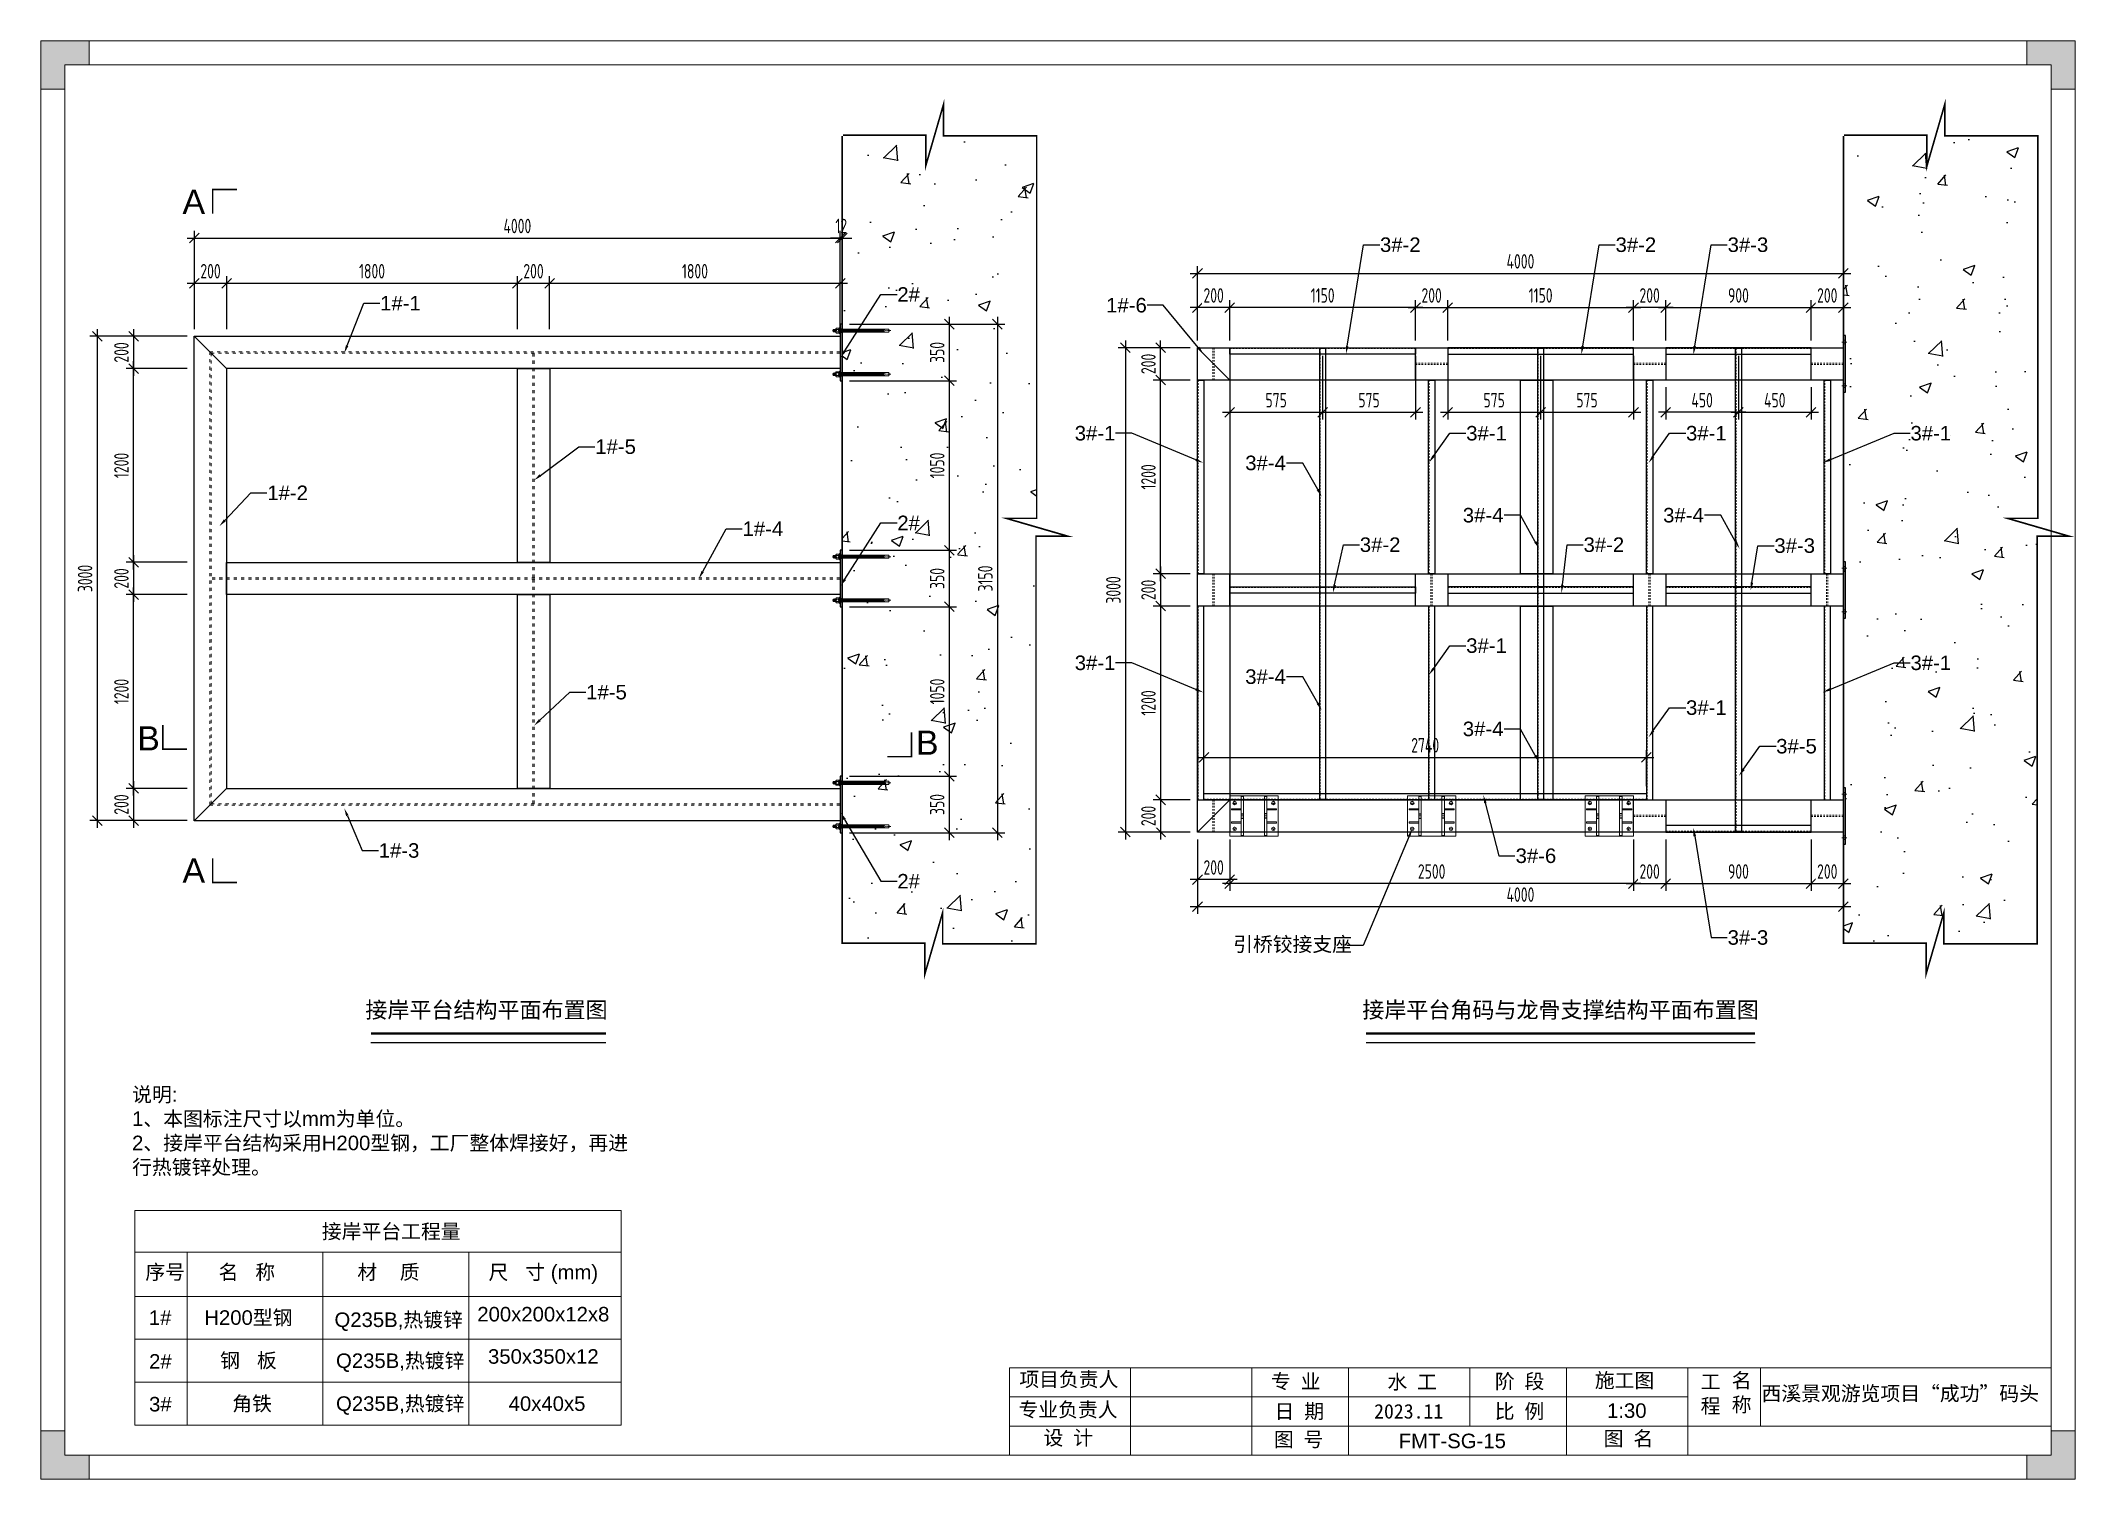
# Model space of a CAD drawing. Header units: millimetres. Extents: x 4 to 2106212, y -117026 to 198097.
# Drawn here: x 1849643 to 1862243, y 181227 to 190137 of the extents above; entities that cross this region are included whole.
import ezdxf
from ezdxf import colors
from ezdxf.entities.mleader import LeaderData, LeaderLine
from ezdxf.enums import TextEntityAlignment as Align
from ezdxf.math import Vec2, Vec3

# ---------------------------------------------------------------- set-up
doc = ezdxf.new("R2010")
doc.units = ezdxf.units.MM
for name, pattern in [('CENTER', [0.6, 0.375, -0.075, 0.075, -0.075]), ('CENTER2', [28.575, 19.05, -3.175, 3.175, -3.175]), ('DASHDOT2', [12.7, 6.35, -3.175, 0, -3.175])]:
    doc.linetypes.add(name, pattern=pattern)
for name, color, linetype in [('HR-dimension', 9, 'Continuous'), ('STEEL', 34, 'Continuous'), ('标注', 9, 'Continuous'), ('细实线(绿色)', 3, 'Continuous')]:
    doc.layers.add(name, color=color, linetype=linetype)
for name, color, linetype, lineweight in [('screw', 33, 'Continuous', 13), ('图框', 7, 'Continuous', 13), ('文本', 3, 'Continuous', 13), ('结构', 4, 'Continuous', 18), ('虚线', 1, 'CENTER2', 0)]:
    doc.layers.add(name, color=color, linetype=linetype, lineweight=lineweight)
doc.styles.add('Arial', font='arial.ttf')
doc.styles.add('hztxt', font='ros1.shx', dxfattribs={"width": 0.8, "bigfont": 'hztxt.shx'})
doc.styles.get("Standard").update_dxf_attribs({"font": 'arial.ttf'})
doc.dimstyles.new('DIM-30', dxfattribs={"dimscale": 30, "dimtxt": 3, "dimasz": 2, "dimexe": 1.5, "dimexo": 1.5, "dimgap": 1, "dimtad": 1, "dimdec": 1, "dimdsep": 46, "dimtxsty": 'hztxt', "dimblk": 'OBLIQUE', "dimcen": 0, "dimdle": 1.5, "dimclrd": 9, "dimclre": 9, "dimclrt": 2, "dimadec": 1, "dimazin": 0, "dimtfac": 1, "dimtdec": 1, "dimtix": 1, "dimtmove": 2, "dimatfit": 3, "dimldrblk": 'OBLIQUE', "dimfxl": 15, "dimtolj": 1, "dimtzin": 0, "dimarcsym": 1})
pattern_1 = [(48.21365, (-1947242.46, -185006.8), (726.39706, -86.44208), [76.2, -838.2]), (353.21365, (-1947242.46, -185006.8), (-117.08218, 768.2505), [60.96, -670.56234]), (98.665094, (-1947181.9, -185014), (609.31489, 681.8084), [64.76004, -712.36098]), (44.39785, (-1947236.1, -184803.7), (1078.5469, -201.8886), [114.3, -1257.3]), (94.849206, (-1947146.2, -184820.5), (980.00676, 959.62144), [97.1401, -1068.54243]), (349.3978, (-1947236.1, -184803.7), (980.00676, 959.62144), [91.43987, -1005.8389]), (19.21365, (-1947136.16, -184857.65), (593.41132, -427.76689), [76.2, -838.2]), (324.21365, (-1947136.16, -184857.65), (270.0545, 728.68768), [60.96, -670.56]), (69.665094, (-1947086.7, -184893.3), (863.4658, 300.9208), [64.76004, -712.35975]), (35.713649, (-1947242.46, -185006.8), (22.89163, 337.670666), [0, -662.432, 0, -680.72, 0, -673.1]), (5.713649, (-1947242.46, -185006.8), (279.640336, 392.19577), [0, -388.112, 0, -647.192, 0, -256.54]), (325.713649, (-1947468.92, -184999.75), (541.38448, -39.810717), [0, -254, 0, -792.48, 0, -1051.56]), (315.71365, (-1947570.47, -184996.6), (595.39922, 83.18622), [0, -330.2, 0, -526.288, 0, -746.76])]

msp = doc.modelspace()

# ---------------------------------------------------------------- texts
for s, p in [('A', (1850521.329, 189064.104, -0.0005)), ('B', (1850241.3236, 185740.8562, -0.0005)), ('A', (1850521.329, 184922.4112, -0.0005))]:
    msp.add_text(s, height=150).set_placement(p)
at = {"char_height": 100, "attachment_point": 5, "line_spacing_factor": 2, "style": 'Arial'}
for s, insert in [('接岸平台结构平面布置图', (1852404.0248, 184128.3682, -0.0005)), ('接岸平台角码与龙骨支撑结构平面布置图', (1859055.1857, 184128.3682, -0.0005))]:
    msp.add_mtext(s, dxfattribs=dict(at, insert=insert))
at = {"layer": '文本', "style": 'Arial'}
for s, p in [('Q235B,热镀锌', (1851462.5658, 182169.9171)), ('Q235B,热镀锌', (1851472.1729, 181916.0757)), ('Q235B,热镀锌', (1851472.1729, 181650.5135)), ('40x40x5', (1852541.1726, 181650.5135))]:
    msp.add_text(s, height=90, dxfattribs=at).set_placement(p)
msp.add_text('FMT-SG-15', height=90, dxfattribs=at).set_placement((1858053.3843, 181464.3413), align=Align.MIDDLE_LEFT)
at = {"layer": '文本', "insert": (1850209.1987, 183655.017), "char_height": 90, "attachment_point": 1, "style": 'Arial'}
msp.add_mtext_dynamic_manual_height_columns('{\\fSimSun|b0|i0|c134|p2;说明}:\\P1{\\fSimSun|b0|i0|c134|p2;、本图标注尺寸以}mm{\\fSimSun|b0|i0|c134|p2;为单位。\\P}2{\\fSimSun|b0|i0|c134|p2;、接岸平台结构采用}H200{\\fSimSun|b0|i0|c134|p2;型钢，工厂整体焊接好，再进行热镀锌处理。}', width=3086.818273, gutter_width=12.5, heights=[0], dxfattribs=at)
at = {"layer": '文本', "char_height": 90, "attachment_point": 5, "style": 'Arial'}
for s, insert in [('接岸平台工程量', (1851813.8285, 182756.949)), ('序号', (1850414.3785, 182505.4155)), ('名   称', (1850919.8459, 182505.4155)), ('材    质', (1851796.9309, 182505.4155)), ('尺   寸 (mm)', (1852755.8541, 182495.83)), ('1#', (1850382.687, 182227.7248)), ('H200型钢', (1850929.4012, 182223.5391)), ('200x200x12x8', (1852755.8541, 182248.7819)), ('2#', (1850384.2933, 181956.8833)), ('钢   板', (1850929.4012, 181957.9769)), ('350x350x12', (1852755.8541, 181986.908)), ('3#', (1850384.2933, 181691.3211)), ('角铁', (1850951.9424, 181690.1294))]:
    msp.add_mtext(s, dxfattribs=dict(at, insert=insert))
at = {"layer": '文本', "color": 6}
note = msp.add_mtext_dynamic_manual_height_columns('{\\C256;1:30\\P}', width=120, gutter_width=0, heights=[124.0928, 0], dxfattribs=dict(at, insert=(1859343.2405, 181697.177), char_height=90, attachment_point=1, style='Arial'))

# ---------------------------------------------------------------- blocks, each defined once
blk = doc.blocks.new('_Oblique')
at = {"color": 0, "linetype": 'ByBlock', "lineweight": -2}
blk.add_line((-0.5, -0.5), (0.5, 0.5), dxfattribs=at)
blk = doc.blocks.new('*D756')
at = {"color": 9, "lineweight": -2, "transparency": 16777216}
for p, q in [((1857007, 188280), (1857007, 188529)), ((1858157, 188280), (1858157, 188529)), ((1858202, 188484), (1856962, 188484))]:
    blk.add_line(p, q, dxfattribs=at)
at = {"layer": 'Defpoints', "color": 0, "transparency": 16777216}
for p in [(1857007, 188484), (1857007, 188235, 0), (1858157, 188235, 0)]:
    blk.add_point(p, dxfattribs=at)
at = {"color": 9, "lineweight": -2, "transparency": 16777216, "xscale": 60, "yscale": 60, "zscale": 60, "rotation": 180}
blk.add_blockref('_Oblique', (1857007, 188484), dxfattribs=at)
at = {"color": 9, "lineweight": -2, "transparency": 16777216, "xscale": 60, "yscale": 60, "zscale": 60}
blk.add_blockref('_Oblique', (1858157, 188484), dxfattribs=at)
at = {"color": 2, "transparency": 16777216, "insert": (1857582, 188559), "char_height": 90, "attachment_point": 5, "style": 'hztxt', "bg_fill": 3, "box_fill_scale": 1.1, "bg_fill_color": 256, "bg_fill_true_color": 13158600, "bg_fill_transparency": 0}
blk.add_mtext('\\A1;1150', dxfattribs=at)
blk = doc.blocks.new('*D767')
at = {"color": 9, "lineweight": -2, "transparency": 16777216}
for p, q in [((1859707, 188280), (1859707, 188529)), ((1860607, 188280), (1860607, 188529)), ((1859662, 188484), (1860652, 188484))]:
    blk.add_line(p, q, dxfattribs=at)
at = {"layer": 'Defpoints', "color": 0, "transparency": 16777216}
for p in [(1860607, 188484), (1859707, 188235, 0), (1860607, 188235, 0)]:
    blk.add_point(p, dxfattribs=at)
at = {"color": 9, "lineweight": -2, "transparency": 16777216, "xscale": 60, "yscale": 60, "zscale": 60, "rotation": 180}
blk.add_blockref('_Oblique', (1859707, 188484), dxfattribs=at)
at = {"color": 9, "lineweight": -2, "transparency": 16777216, "xscale": 60, "yscale": 60, "zscale": 60}
blk.add_blockref('_Oblique', (1860607, 188484), dxfattribs=at)
at = {"color": 2, "transparency": 16777216, "insert": (1860157, 188559), "char_height": 90, "attachment_point": 5, "style": 'hztxt', "bg_fill": 3, "box_fill_scale": 1.1, "bg_fill_color": 256, "bg_fill_true_color": 13158600, "bg_fill_transparency": 0}
blk.add_mtext('\\A1;900', dxfattribs=at)
blk = doc.blocks.new('*D757')
at = {"color": 9, "lineweight": -2, "transparency": 16777216}
for p, q in [((1856762, 186635), (1856533, 186635)), ((1856578, 186680), (1856578, 185390)), ((1856762, 185435), (1856533, 185435))]:
    blk.add_line(p, q, dxfattribs=at)
at = {"layer": 'Defpoints', "color": 0, "transparency": 16777216}
for p in [(1856807, 186635, 0), (1856578, 185435), (1856807, 185435, 0)]:
    blk.add_point(p, dxfattribs=at)
at = {"color": 9, "lineweight": -2, "transparency": 16777216, "xscale": 60, "yscale": 60, "zscale": 60}
for p, rotation in [((1856578, 186635), 90), ((1856578, 185435), 270)]:
    blk.add_blockref('_Oblique', p, dxfattribs=dict(at, rotation=rotation))
at = {"color": 2, "transparency": 16777216, "insert": (1856503, 186035), "char_height": 90, "attachment_point": 5, "rotation": 90, "style": 'hztxt', "bg_fill": 3, "box_fill_scale": 1.1, "bg_fill_color": 256, "bg_fill_true_color": 13158600, "bg_fill_transparency": 0}
blk.add_mtext('\\A1;1200', dxfattribs=at)
blk = doc.blocks.new('*D755')
at = {"color": 9, "lineweight": -2, "transparency": 16777216}
for p, q in [((1859707, 185190), (1859707, 184871)), ((1860607, 185190), (1860607, 184871)), ((1859662, 184916), (1860652, 184916))]:
    blk.add_line(p, q, dxfattribs=at)
at = {"layer": 'Defpoints', "color": 0, "transparency": 16777216}
for p in [(1859707, 185235, 0), (1860607, 185235, 0), (1860607, 184916)]:
    blk.add_point(p, dxfattribs=at)
at = {"color": 9, "lineweight": -2, "transparency": 16777216, "xscale": 60, "yscale": 60, "zscale": 60, "rotation": 180}
blk.add_blockref('_Oblique', (1859707, 184916), dxfattribs=at)
at = {"color": 9, "lineweight": -2, "transparency": 16777216, "xscale": 60, "yscale": 60, "zscale": 60}
blk.add_blockref('_Oblique', (1860607, 184916), dxfattribs=at)
at = {"color": 2, "transparency": 16777216, "insert": (1860157, 184991), "char_height": 90, "attachment_point": 5, "style": 'hztxt', "bg_fill": 3, "box_fill_scale": 1.1, "bg_fill_color": 256, "bg_fill_true_color": 13158600, "bg_fill_transparency": 0}
blk.add_mtext('\\A1;900', dxfattribs=at)
blk = doc.blocks.new('*D760')
at = {"color": 9, "lineweight": -2, "transparency": 16777216}
for p, q in [((1856762, 188695), (1860852, 188695)), ((1856807, 188280), (1856807, 188740)), ((1860807, 188280), (1860807, 188740))]:
    blk.add_line(p, q, dxfattribs=at)
at = {"layer": 'Defpoints', "color": 0, "transparency": 16777216}
for p in [(1860807, 188695), (1856807, 188235, 0), (1860807, 188235, 0)]:
    blk.add_point(p, dxfattribs=at)
at = {"color": 9, "lineweight": -2, "transparency": 16777216, "xscale": 60, "yscale": 60, "zscale": 60, "rotation": 180}
blk.add_blockref('_Oblique', (1856807, 188695), dxfattribs=at)
at = {"color": 9, "lineweight": -2, "transparency": 16777216, "xscale": 60, "yscale": 60, "zscale": 60}
blk.add_blockref('_Oblique', (1860807, 188695), dxfattribs=at)
at = {"color": 2, "transparency": 16777216, "insert": (1858807, 188770), "char_height": 90, "attachment_point": 5, "style": 'hztxt', "bg_fill": 3, "box_fill_scale": 1.1, "bg_fill_color": 256, "bg_fill_true_color": 13158600, "bg_fill_transparency": 0}
blk.add_mtext('\\A1;4000', dxfattribs=at)
blk = doc.blocks.new('*D761')
at = {"color": 9, "lineweight": -2, "transparency": 16777216}
for p, q in [((1860607, 188280), (1860607, 188529)), ((1860807, 188280), (1860807, 188529)), ((1860562, 188484), (1860852, 188484))]:
    blk.add_line(p, q, dxfattribs=at)
at = {"layer": 'Defpoints', "color": 0, "transparency": 16777216}
for p in [(1860607, 188235, 0), (1860807, 188235, 0)]:
    blk.add_point(p, dxfattribs=at)
at = {"color": 9, "lineweight": -2, "transparency": 16777216, "xscale": 60, "yscale": 60, "zscale": 60, "rotation": 180}
blk.add_blockref('_Oblique', (1860607, 188484), dxfattribs=at)
at = {"color": 9, "lineweight": -2, "transparency": 16777216, "xscale": 60, "yscale": 60, "zscale": 60}
blk.add_blockref('_Oblique', (1860807, 188484), dxfattribs=at)
at = {"color": 2, "transparency": 16777216, "insert": (1860707, 188559), "char_height": 90, "attachment_point": 5, "style": 'hztxt', "bg_fill": 3, "box_fill_scale": 1.1, "bg_fill_color": 256, "bg_fill_true_color": 13158600, "bg_fill_transparency": 0}
blk.add_mtext('\\A1;200', dxfattribs=at)
at = {"layer": 'Defpoints', "color": 0, "transparency": 16777216}
blk.add_point((1860807, 188484), dxfattribs=at)
blk = doc.blocks.new('*D762')
at = {"color": 9, "lineweight": -2, "transparency": 16777216}
for p, q in [((1856807, 188280), (1856807, 188529)), ((1857007, 188280), (1857007, 188529)), ((1857052, 188484), (1856762, 188484))]:
    blk.add_line(p, q, dxfattribs=at)
at = {"layer": 'Defpoints', "color": 0, "transparency": 16777216}
for p in [(1856807, 188235, 0), (1857007, 188235, 0)]:
    blk.add_point(p, dxfattribs=at)
at = {"color": 9, "lineweight": -2, "transparency": 16777216, "xscale": 60, "yscale": 60, "zscale": 60, "rotation": 180}
blk.add_blockref('_Oblique', (1856807, 188484), dxfattribs=at)
at = {"color": 9, "lineweight": -2, "transparency": 16777216, "xscale": 60, "yscale": 60, "zscale": 60}
blk.add_blockref('_Oblique', (1857007, 188484), dxfattribs=at)
at = {"color": 2, "transparency": 16777216, "insert": (1856907, 188559), "char_height": 90, "attachment_point": 5, "style": 'hztxt', "bg_fill": 3, "box_fill_scale": 1.1, "bg_fill_color": 256, "bg_fill_true_color": 13158600, "bg_fill_transparency": 0}
blk.add_mtext('\\A1;200', dxfattribs=at)
at = {"layer": 'Defpoints', "color": 0, "transparency": 16777216}
blk.add_point((1856807, 188484), dxfattribs=at)
blk = doc.blocks.new('*D763')
at = {"color": 9, "lineweight": -2, "transparency": 16777216}
for p, q in [((1856361, 188280), (1856361, 185190)), ((1856762, 188235), (1856316, 188235)), ((1856762, 185235), (1856316, 185235))]:
    blk.add_line(p, q, dxfattribs=at)
at = {"layer": 'Defpoints', "color": 0, "transparency": 16777216}
for p in [(1856807, 188235, 0), (1856361, 185235), (1856807, 185235, 0)]:
    blk.add_point(p, dxfattribs=at)
at = {"color": 9, "lineweight": -2, "transparency": 16777216, "xscale": 60, "yscale": 60, "zscale": 60}
for p, rotation in [((1856361, 188235), 90), ((1856361, 185235), 270)]:
    blk.add_blockref('_Oblique', p, dxfattribs=dict(at, rotation=rotation))
at = {"color": 2, "transparency": 16777216, "insert": (1856286, 186735), "char_height": 90, "attachment_point": 5, "rotation": 90, "style": 'hztxt', "bg_fill": 3, "box_fill_scale": 1.1, "bg_fill_color": 256, "bg_fill_true_color": 13158600, "bg_fill_transparency": 0}
blk.add_mtext('\\A1;3000', dxfattribs=at)
blk = doc.blocks.new('*D764')
at = {"color": 9, "lineweight": -2, "transparency": 16777216}
for p, q in [((1856578, 185480), (1856578, 185190)), ((1856762, 185435), (1856533, 185435)), ((1856762, 185235), (1856533, 185235))]:
    blk.add_line(p, q, dxfattribs=at)
at = {"layer": 'Defpoints', "color": 0, "transparency": 16777216}
for p in [(1856807, 185435, 0), (1856807, 185235, 0)]:
    blk.add_point(p, dxfattribs=at)
at = {"color": 9, "lineweight": -2, "transparency": 16777216, "xscale": 60, "yscale": 60, "zscale": 60}
for p, rotation in [((1856578, 185435), 90), ((1856578, 185235), 270)]:
    blk.add_blockref('_Oblique', p, dxfattribs=dict(at, rotation=rotation))
at = {"color": 2, "transparency": 16777216, "insert": (1856503, 185335), "char_height": 90, "attachment_point": 5, "rotation": 90, "style": 'hztxt', "bg_fill": 3, "box_fill_scale": 1.1, "bg_fill_color": 256, "bg_fill_true_color": 13158600, "bg_fill_transparency": 0}
blk.add_mtext('\\A1;200', dxfattribs=at)
at = {"layer": 'Defpoints', "color": 0, "transparency": 16777216}
blk.add_point((1856578, 185235), dxfattribs=at)
blk = doc.blocks.new('*D765')
at = {"color": 9, "lineweight": -2, "transparency": 16777216}
for p, q in [((1856807, 185190), (1856807, 184728)), ((1860807, 185190), (1860807, 184728)), ((1860852, 184773), (1856762, 184773))]:
    blk.add_line(p, q, dxfattribs=at)
at = {"layer": 'Defpoints', "color": 0, "transparency": 16777216}
for p in [(1856807, 185235, 0), (1860807, 185235, 0), (1856807, 184773)]:
    blk.add_point(p, dxfattribs=at)
at = {"color": 9, "lineweight": -2, "transparency": 16777216, "xscale": 60, "yscale": 60, "zscale": 60, "rotation": 180}
blk.add_blockref('_Oblique', (1856807, 184773), dxfattribs=at)
at = {"color": 9, "lineweight": -2, "transparency": 16777216, "xscale": 60, "yscale": 60, "zscale": 60}
blk.add_blockref('_Oblique', (1860807, 184773), dxfattribs=at)
at = {"color": 2, "transparency": 16777216, "insert": (1858807, 184848), "char_height": 90, "attachment_point": 5, "style": 'hztxt', "bg_fill": 3, "box_fill_scale": 1.1, "bg_fill_color": 256, "bg_fill_true_color": 13158600, "bg_fill_transparency": 0}
blk.add_mtext('\\A1;4000', dxfattribs=at)
blk = doc.blocks.new('*D766')
at = {"color": 9, "lineweight": -2, "transparency": 16777216}
for p, q in [((1857007, 185190), (1857007, 184871)), ((1859507, 185190), (1859507, 184871)), ((1859552, 184916), (1856962, 184916))]:
    blk.add_line(p, q, dxfattribs=at)
at = {"layer": 'Defpoints', "color": 0, "transparency": 16777216}
for p in [(1857007, 185235, 0), (1859507, 185235, 0), (1857007, 184916)]:
    blk.add_point(p, dxfattribs=at)
at = {"color": 9, "lineweight": -2, "transparency": 16777216, "xscale": 60, "yscale": 60, "zscale": 60, "rotation": 180}
blk.add_blockref('_Oblique', (1857007, 184916), dxfattribs=at)
at = {"color": 9, "lineweight": -2, "transparency": 16777216, "xscale": 60, "yscale": 60, "zscale": 60}
blk.add_blockref('_Oblique', (1859507, 184916), dxfattribs=at)
at = {"color": 2, "transparency": 16777216, "insert": (1858257, 184991), "char_height": 90, "attachment_point": 5, "style": 'hztxt', "bg_fill": 3, "box_fill_scale": 1.1, "bg_fill_color": 256, "bg_fill_true_color": 13158600, "bg_fill_transparency": 0}
blk.add_mtext('\\A1;2500', dxfattribs=at)
blk = doc.blocks.new('*D758')
at = {"color": 9, "lineweight": -2, "transparency": 16777216}
for p, q in [((1860607, 185190), (1860607, 184871)), ((1860807, 185190), (1860807, 184871)), ((1860562, 184916), (1860852, 184916))]:
    blk.add_line(p, q, dxfattribs=at)
at = {"layer": 'Defpoints', "color": 0, "transparency": 16777216}
for p in [(1860607, 185235, 0), (1860807, 185235, 0)]:
    blk.add_point(p, dxfattribs=at)
at = {"color": 9, "lineweight": -2, "transparency": 16777216, "xscale": 60, "yscale": 60, "zscale": 60, "rotation": 180}
blk.add_blockref('_Oblique', (1860607, 184916), dxfattribs=at)
at = {"color": 9, "lineweight": -2, "transparency": 16777216, "xscale": 60, "yscale": 60, "zscale": 60}
blk.add_blockref('_Oblique', (1860807, 184916), dxfattribs=at)
at = {"color": 2, "transparency": 16777216, "insert": (1860707, 184991), "char_height": 90, "attachment_point": 5, "style": 'hztxt', "bg_fill": 3, "box_fill_scale": 1.1, "bg_fill_color": 256, "bg_fill_true_color": 13158600, "bg_fill_transparency": 0}
blk.add_mtext('\\A1;200', dxfattribs=at)
at = {"layer": 'Defpoints', "color": 0, "transparency": 16777216}
blk.add_point((1860807, 184916), dxfattribs=at)
blk = doc.blocks.new('*D759')
at = {"color": 9, "lineweight": -2, "transparency": 16777216}
for p, q in [((1858357, 188280), (1858357, 188529)), ((1859507, 188280), (1859507, 188529)), ((1858312, 188484), (1859552, 188484))]:
    blk.add_line(p, q, dxfattribs=at)
at = {"layer": 'Defpoints', "color": 0, "transparency": 16777216}
for p in [(1859507, 188484), (1858357, 188235, 0), (1859507, 188235, 0)]:
    blk.add_point(p, dxfattribs=at)
at = {"color": 9, "lineweight": -2, "transparency": 16777216, "xscale": 60, "yscale": 60, "zscale": 60, "rotation": 180}
blk.add_blockref('_Oblique', (1858357, 188484), dxfattribs=at)
at = {"color": 9, "lineweight": -2, "transparency": 16777216, "xscale": 60, "yscale": 60, "zscale": 60}
blk.add_blockref('_Oblique', (1859507, 188484), dxfattribs=at)
at = {"color": 2, "transparency": 16777216, "insert": (1858932, 188559), "char_height": 90, "attachment_point": 5, "style": 'hztxt', "bg_fill": 3, "box_fill_scale": 1.1, "bg_fill_color": 256, "bg_fill_true_color": 13158600, "bg_fill_transparency": 0}
blk.add_mtext('\\A1;1150', dxfattribs=at)
blk = doc.blocks.new('*D754')
at = {"color": 9, "lineweight": -2, "transparency": 16777216}
for p, q in [((1856762, 188035), (1856533, 188035)), ((1856578, 186790), (1856578, 188080)), ((1856762, 186835), (1856533, 186835))]:
    blk.add_line(p, q, dxfattribs=at)
at = {"layer": 'Defpoints', "color": 0, "transparency": 16777216}
for p in [(1856578, 188035), (1856807, 188035, 0), (1856807, 186835, 0)]:
    blk.add_point(p, dxfattribs=at)
at = {"color": 9, "lineweight": -2, "transparency": 16777216, "xscale": 60, "yscale": 60, "zscale": 60}
for p, rotation in [((1856578, 188035), 90), ((1856578, 186835), 270)]:
    blk.add_blockref('_Oblique', p, dxfattribs=dict(at, rotation=rotation))
at = {"color": 2, "transparency": 16777216, "insert": (1856503, 187435), "char_height": 90, "attachment_point": 5, "rotation": 90, "style": 'hztxt', "bg_fill": 3, "box_fill_scale": 1.1, "bg_fill_color": 256, "bg_fill_true_color": 13158600, "bg_fill_transparency": 0}
blk.add_mtext('\\A1;1200', dxfattribs=at)
blk = doc.blocks.new('A$C02bcacc6')
at = {"color": 1, "linetype": 'CENTER2'}
for p, q in [((-230, 13), (-214, 13)), ((-70, 13), (-86, 13)), ((-230, -13), (-214, -13)), ((-70, -13), (-86, -13))]:
    blk.add_line(p, q, dxfattribs=at)
at = {"layer": '结构', "color": 4}
for p, q in [((0, 125), (-300, 125)), ((-300, 125), (-300, -125)), ((0, -125), (0, 125)), ((-300, -125), (0, -125))]:
    blk.add_line(p, q, dxfattribs=at)
at = {"layer": '结构', "color": 1, "linetype": 'CENTER', "ltscale": 0.44}
for p, q in [((-282, 80), (-258, 80)), ((-270, 68), (-270, 92)), ((-18, 80), (-42, 80)), ((-30, 68), (-30, 92)), ((-282, -80), (-258, -80)), ((-270, -68), (-270, -92)), ((-18, -80), (-42, -80)), ((-30, -68), (-30, -92))]:
    blk.add_line(p, q, dxfattribs=at)
at = {"layer": '结构', "color": 1, "linetype": 'CENTER', "ltscale": 0.36}
for p, q in [((-232, 0), (-212, 0)), ((-68, 0), (-88, 0))]:
    blk.add_line(p, q, dxfattribs=at)
at = {"layer": '结构', "color": 4}
for points in [[(-230, 37), (-290, 37), (-290, 45), (-230, 45)], [(-230, -120), (-230, 120), (-214, 120), (-214, -120)], [(-70, -120), (-70, 120), (-86, 120), (-86, -120)], [(-70, 37), (-10, 37), (-10, 45), (-70, 45)], [(-230, -37), (-290, -37), (-290, -45), (-230, -45)], [(-70, -37), (-10, -37), (-10, -45), (-70, -45)]]:
    blk.add_lwpolyline(points, close=True, dxfattribs=at)
for centre in [(-270, 80), (-30, 80), (-270, -80), (-30, -80)]:
    blk.add_circle(centre, 11, dxfattribs=at)
blk = doc.blocks.new('*U770')
at = {"layer": 'HR-dimension', "ltscale": 10, "rotation": 180}
for p in [(-1250, 0), (-150, 0), (950, 0)]:
    blk.add_blockref('A$C02bcacc6', p, dxfattribs=at)
blk = doc.blocks.new('*U771')
at = {"color": 0, "linetype": 'ByBlock', "lineweight": -2, "transparency": 16777216}
blk.add_blockref('*U770', (0, 0), dxfattribs=at)
blk = doc.blocks.new('*D816')
at = {"color": 9, "lineweight": -2, "transparency": 16777216}
for p, q in [((1850550, 188306), (1849948, 188306)), ((1849993, 188351), (1849993, 185261)), ((1850550, 185306), (1849948, 185306))]:
    blk.add_line(p, q, dxfattribs=at)
at = {"layer": 'Defpoints', "color": 0, "transparency": 16777216}
for p in [(1850595, 188306), (1849993, 185306), (1850595, 185306)]:
    blk.add_point(p, dxfattribs=at)
at = {"color": 9, "lineweight": -2, "transparency": 16777216, "xscale": 60, "yscale": 60, "zscale": 60}
for p, rotation in [((1849993, 188306), 90), ((1849993, 185306), 270)]:
    blk.add_blockref('_Oblique', p, dxfattribs=dict(at, rotation=rotation))
at = {"color": 2, "transparency": 16777216, "insert": (1849918, 186806), "char_height": 90, "attachment_point": 5, "rotation": 90, "style": 'hztxt'}
blk.add_mtext('\\A1;3000', dxfattribs=at)
blk = doc.blocks.new('*D800')
at = {"color": 9, "lineweight": -2, "transparency": 16777216}
for p, q in [((1850550, 188914), (1854640, 188914)), ((1850595, 188351), (1850595, 188959)), ((1854595, 188351), (1854595, 188959))]:
    blk.add_line(p, q, dxfattribs=at)
at = {"layer": 'Defpoints', "color": 0, "transparency": 16777216}
for p in [(1854595, 188914), (1850595, 188306), (1854595, 188306)]:
    blk.add_point(p, dxfattribs=at)
at = {"color": 9, "lineweight": -2, "transparency": 16777216, "xscale": 60, "yscale": 60, "zscale": 60, "rotation": 180}
blk.add_blockref('_Oblique', (1850595, 188914), dxfattribs=at)
at = {"color": 9, "lineweight": -2, "transparency": 16777216, "xscale": 60, "yscale": 60, "zscale": 60}
blk.add_blockref('_Oblique', (1854595, 188914), dxfattribs=at)
at = {"color": 2, "transparency": 16777216, "insert": (1852595, 188989), "char_height": 90, "attachment_point": 5, "style": 'hztxt'}
blk.add_mtext('\\A1;4000', dxfattribs=at)
blk = doc.blocks.new('*D817')
at = {"color": 9, "lineweight": -2, "transparency": 16777216}
for p, q in [((1850550, 188306), (1850173, 188306)), ((1850218, 188351), (1850218, 188061)), ((1850550, 188106), (1850173, 188106))]:
    blk.add_line(p, q, dxfattribs=at)
at = {"layer": 'Defpoints', "color": 0, "transparency": 16777216}
for p in [(1850595, 188306), (1850218, 188106), (1850595, 188106)]:
    blk.add_point(p, dxfattribs=at)
at = {"color": 9, "lineweight": -2, "transparency": 16777216, "xscale": 60, "yscale": 60, "zscale": 60}
for p, rotation in [((1850218, 188306), 90), ((1850218, 188106), 270)]:
    blk.add_blockref('_Oblique', p, dxfattribs=dict(at, rotation=rotation))
at = {"color": 2, "transparency": 16777216, "insert": (1850143, 188206), "char_height": 90, "attachment_point": 5, "rotation": 90, "style": 'hztxt'}
blk.add_mtext('\\A1;200', dxfattribs=at)
blk = doc.blocks.new('*D801')
at = {"color": 9, "lineweight": -2, "transparency": 16777216}
for p, q in [((1854652, 188381), (1855315, 188381)), ((1855270, 188426), (1855270, 187986)), ((1854652, 188031), (1855315, 188031))]:
    blk.add_line(p, q, dxfattribs=at)
at = {"layer": 'Defpoints', "color": 0, "transparency": 16777216}
for p in [(1854607, 188381), (1854607, 188031), (1855270, 188031)]:
    blk.add_point(p, dxfattribs=at)
at = {"color": 9, "lineweight": -2, "transparency": 16777216, "xscale": 60, "yscale": 60, "zscale": 60}
for p, rotation in [((1855270, 188381), 90), ((1855270, 188031), 270)]:
    blk.add_blockref('_Oblique', p, dxfattribs=dict(at, rotation=rotation))
at = {"color": 2, "transparency": 16777216, "insert": (1855195, 188206), "char_height": 90, "attachment_point": 5, "rotation": 90, "style": 'hztxt'}
blk.add_mtext('\\A1;350', dxfattribs=at)
blk = doc.blocks.new('*D802')
at = {"color": 9, "lineweight": -2, "transparency": 16777216}
for p, q in [((1855270, 187026), (1855270, 186586)), ((1854652, 186981), (1855315, 186981)), ((1854652, 186631), (1855315, 186631))]:
    blk.add_line(p, q, dxfattribs=at)
at = {"layer": 'Defpoints', "color": 0, "transparency": 16777216}
for p in [(1854607, 186981), (1854607, 186631), (1855270, 186631)]:
    blk.add_point(p, dxfattribs=at)
at = {"color": 9, "lineweight": -2, "transparency": 16777216, "xscale": 60, "yscale": 60, "zscale": 60}
for p, rotation in [((1855270, 186981), 90), ((1855270, 186631), 270)]:
    blk.add_blockref('_Oblique', p, dxfattribs=dict(at, rotation=rotation))
at = {"color": 2, "transparency": 16777216, "insert": (1855195, 186806), "char_height": 90, "attachment_point": 5, "rotation": 90, "style": 'hztxt'}
blk.add_mtext('\\A1;350', dxfattribs=at)
blk = doc.blocks.new('*D803')
at = {"color": 9, "lineweight": -2, "transparency": 16777216}
for p, q in [((1854652, 188031), (1855315, 188031)), ((1855270, 188076), (1855270, 186936)), ((1854652, 186981), (1855315, 186981))]:
    blk.add_line(p, q, dxfattribs=at)
at = {"layer": 'Defpoints', "color": 0, "transparency": 16777216}
for p in [(1854607, 188031), (1854607, 186981), (1855270, 186981)]:
    blk.add_point(p, dxfattribs=at)
at = {"color": 9, "lineweight": -2, "transparency": 16777216, "xscale": 60, "yscale": 60, "zscale": 60}
for p, rotation in [((1855270, 188031), 90), ((1855270, 186981), 270)]:
    blk.add_blockref('_Oblique', p, dxfattribs=dict(at, rotation=rotation))
at = {"color": 2, "transparency": 16777216, "insert": (1855195, 187506), "char_height": 90, "attachment_point": 5, "rotation": 90, "style": 'hztxt'}
blk.add_mtext('\\A1;1050', dxfattribs=at)
blk = doc.blocks.new('*D804')
at = {"color": 9, "lineweight": -2, "transparency": 16777216}
for p, q in [((1855270, 185626), (1855270, 185186)), ((1854652, 185581), (1855315, 185581)), ((1854652, 185231), (1855315, 185231))]:
    blk.add_line(p, q, dxfattribs=at)
at = {"layer": 'Defpoints', "color": 0, "transparency": 16777216}
for p in [(1854607, 185581), (1854607, 185231), (1855270, 185231)]:
    blk.add_point(p, dxfattribs=at)
at = {"color": 9, "lineweight": -2, "transparency": 16777216, "xscale": 60, "yscale": 60, "zscale": 60}
for p, rotation in [((1855270, 185581), 90), ((1855270, 185231), 270)]:
    blk.add_blockref('_Oblique', p, dxfattribs=dict(at, rotation=rotation))
at = {"color": 2, "transparency": 16777216, "insert": (1855195, 185406), "char_height": 90, "attachment_point": 5, "rotation": 90, "style": 'hztxt'}
blk.add_mtext('\\A1;350', dxfattribs=at)
blk = doc.blocks.new('*D805')
at = {"color": 9, "lineweight": -2, "transparency": 16777216}
for p, q in [((1854652, 186631), (1855315, 186631)), ((1855270, 186676), (1855270, 185536)), ((1854652, 185581), (1855315, 185581))]:
    blk.add_line(p, q, dxfattribs=at)
at = {"layer": 'Defpoints', "color": 0, "transparency": 16777216}
for p in [(1854607, 186631), (1854607, 185581), (1855270, 185581)]:
    blk.add_point(p, dxfattribs=at)
at = {"color": 9, "lineweight": -2, "transparency": 16777216, "xscale": 60, "yscale": 60, "zscale": 60}
for p, rotation in [((1855270, 186631), 90), ((1855270, 185581), 270)]:
    blk.add_blockref('_Oblique', p, dxfattribs=dict(at, rotation=rotation))
at = {"color": 2, "transparency": 16777216, "insert": (1855195, 186106), "char_height": 90, "attachment_point": 5, "rotation": 90, "style": 'hztxt'}
blk.add_mtext('\\A1;1050', dxfattribs=at)
blk = doc.blocks.new('*D806')
at = {"color": 9, "lineweight": -2, "transparency": 16777216}
for p, q in [((1850550, 188634), (1850840, 188634)), ((1850595, 188351), (1850595, 188679)), ((1850795, 188351), (1850795, 188679))]:
    blk.add_line(p, q, dxfattribs=at)
at = {"layer": 'Defpoints', "color": 0, "transparency": 16777216}
for p in [(1850795, 188634), (1850595, 188306), (1850795, 188306)]:
    blk.add_point(p, dxfattribs=at)
at = {"color": 9, "lineweight": -2, "transparency": 16777216, "xscale": 60, "yscale": 60, "zscale": 60, "rotation": 180}
blk.add_blockref('_Oblique', (1850595, 188634), dxfattribs=at)
at = {"color": 9, "lineweight": -2, "transparency": 16777216, "xscale": 60, "yscale": 60, "zscale": 60}
blk.add_blockref('_Oblique', (1850795, 188634), dxfattribs=at)
at = {"color": 2, "transparency": 16777216, "insert": (1850695, 188709), "char_height": 90, "attachment_point": 5, "style": 'hztxt'}
blk.add_mtext('\\A1;200', dxfattribs=at)
blk = doc.blocks.new('*D807')
at = {"color": 9, "lineweight": -2, "transparency": 16777216}
for p, q in [((1852550, 188634), (1852840, 188634)), ((1852595, 188351), (1852595, 188679)), ((1852795, 188351), (1852795, 188679))]:
    blk.add_line(p, q, dxfattribs=at)
at = {"layer": 'Defpoints', "color": 0, "transparency": 16777216}
for p in [(1852795, 188634), (1852595, 188306), (1852795, 188306)]:
    blk.add_point(p, dxfattribs=at)
at = {"color": 9, "lineweight": -2, "transparency": 16777216, "xscale": 60, "yscale": 60, "zscale": 60, "rotation": 180}
blk.add_blockref('_Oblique', (1852595, 188634), dxfattribs=at)
at = {"color": 9, "lineweight": -2, "transparency": 16777216, "xscale": 60, "yscale": 60, "zscale": 60}
blk.add_blockref('_Oblique', (1852795, 188634), dxfattribs=at)
at = {"color": 2, "transparency": 16777216, "insert": (1852695, 188709), "char_height": 90, "attachment_point": 5, "style": 'hztxt'}
blk.add_mtext('\\A1;200', dxfattribs=at)
blk = doc.blocks.new('*D808')
at = {"color": 9, "lineweight": -2, "transparency": 16777216}
for p, q in [((1850750, 188634), (1852640, 188634)), ((1850795, 188351), (1850795, 188679)), ((1852595, 188351), (1852595, 188679))]:
    blk.add_line(p, q, dxfattribs=at)
at = {"layer": 'Defpoints', "color": 0, "transparency": 16777216}
for p in [(1852595, 188634), (1850795, 188306), (1852595, 188306)]:
    blk.add_point(p, dxfattribs=at)
at = {"color": 9, "lineweight": -2, "transparency": 16777216, "xscale": 60, "yscale": 60, "zscale": 60, "rotation": 180}
blk.add_blockref('_Oblique', (1850795, 188634), dxfattribs=at)
at = {"color": 9, "lineweight": -2, "transparency": 16777216, "xscale": 60, "yscale": 60, "zscale": 60}
blk.add_blockref('_Oblique', (1852595, 188634), dxfattribs=at)
at = {"color": 2, "transparency": 16777216, "insert": (1851695, 188709), "char_height": 90, "attachment_point": 5, "style": 'hztxt'}
blk.add_mtext('\\A1;1800', dxfattribs=at)
blk = doc.blocks.new('*D809')
at = {"color": 9, "lineweight": -2, "transparency": 16777216}
for p, q in [((1852750, 188634), (1854640, 188634)), ((1852795, 188351), (1852795, 188679)), ((1854595, 188381), (1854595, 188679))]:
    blk.add_line(p, q, dxfattribs=at)
at = {"layer": 'Defpoints', "color": 0, "transparency": 16777216}
for p in [(1854595, 188634), (1852795, 188306), (1854595, 188336)]:
    blk.add_point(p, dxfattribs=at)
at = {"color": 9, "lineweight": -2, "transparency": 16777216, "xscale": 60, "yscale": 60, "zscale": 60, "rotation": 180}
blk.add_blockref('_Oblique', (1852795, 188634), dxfattribs=at)
at = {"color": 9, "lineweight": -2, "transparency": 16777216, "xscale": 60, "yscale": 60, "zscale": 60}
blk.add_blockref('_Oblique', (1854595, 188634), dxfattribs=at)
at = {"color": 2, "transparency": 16777216, "insert": (1853695, 188709), "char_height": 90, "attachment_point": 5, "style": 'hztxt'}
blk.add_mtext('\\A1;1800', dxfattribs=at)
blk = doc.blocks.new('*D810')
at = {"color": 9, "lineweight": -2, "transparency": 16777216}
for p, q in [((1850550, 186906), (1850173, 186906)), ((1850218, 186951), (1850218, 186661)), ((1850550, 186706), (1850173, 186706))]:
    blk.add_line(p, q, dxfattribs=at)
at = {"layer": 'Defpoints', "color": 0, "transparency": 16777216}
for p in [(1850595, 186906), (1850218, 186706), (1850595, 186706)]:
    blk.add_point(p, dxfattribs=at)
at = {"color": 9, "lineweight": -2, "transparency": 16777216, "xscale": 60, "yscale": 60, "zscale": 60}
for p, rotation in [((1850218, 186906), 90), ((1850218, 186706), 270)]:
    blk.add_blockref('_Oblique', p, dxfattribs=dict(at, rotation=rotation))
at = {"color": 2, "transparency": 16777216, "insert": (1850143, 186806), "char_height": 90, "attachment_point": 5, "rotation": 90, "style": 'hztxt'}
blk.add_mtext('\\A1;200', dxfattribs=at)
blk = doc.blocks.new('*D811')
at = {"color": 9, "lineweight": -2, "transparency": 16777216}
for p, q in [((1850550, 185506), (1850173, 185506)), ((1850218, 185551), (1850218, 185261)), ((1850550, 185306), (1850173, 185306))]:
    blk.add_line(p, q, dxfattribs=at)
at = {"layer": 'Defpoints', "color": 0, "transparency": 16777216}
for p in [(1850595, 185506), (1850218, 185306), (1850595, 185306)]:
    blk.add_point(p, dxfattribs=at)
at = {"color": 9, "lineweight": -2, "transparency": 16777216, "xscale": 60, "yscale": 60, "zscale": 60}
for p, rotation in [((1850218, 185506), 90), ((1850218, 185306), 270)]:
    blk.add_blockref('_Oblique', p, dxfattribs=dict(at, rotation=rotation))
at = {"color": 2, "transparency": 16777216, "insert": (1850143, 185406), "char_height": 90, "attachment_point": 5, "rotation": 90, "style": 'hztxt'}
blk.add_mtext('\\A1;200', dxfattribs=at)
blk = doc.blocks.new('*D812')
at = {"color": 9, "lineweight": -2, "transparency": 16777216}
for p, q in [((1850218, 185461), (1850218, 186751)), ((1850550, 186706), (1850173, 186706)), ((1850550, 185506), (1850173, 185506))]:
    blk.add_line(p, q, dxfattribs=at)
at = {"layer": 'Defpoints', "color": 0, "transparency": 16777216}
for p in [(1850218, 186706), (1850595, 186706), (1850595, 185506)]:
    blk.add_point(p, dxfattribs=at)
at = {"color": 9, "lineweight": -2, "transparency": 16777216, "xscale": 60, "yscale": 60, "zscale": 60}
for p, rotation in [((1850218, 186706), 90), ((1850218, 185506), 270)]:
    blk.add_blockref('_Oblique', p, dxfattribs=dict(at, rotation=rotation))
at = {"color": 2, "transparency": 16777216, "insert": (1850143, 186106), "char_height": 90, "attachment_point": 5, "rotation": 90, "style": 'hztxt'}
blk.add_mtext('\\A1;1200', dxfattribs=at)
blk = doc.blocks.new('*D813')
at = {"color": 9, "lineweight": -2, "transparency": 16777216}
for p, q in [((1850218, 186861), (1850218, 188151)), ((1850550, 188106), (1850173, 188106)), ((1850550, 186906), (1850173, 186906))]:
    blk.add_line(p, q, dxfattribs=at)
at = {"layer": 'Defpoints', "color": 0, "transparency": 16777216}
for p in [(1850218, 188106), (1850595, 188106), (1850595, 186906)]:
    blk.add_point(p, dxfattribs=at)
at = {"color": 9, "lineweight": -2, "transparency": 16777216, "xscale": 60, "yscale": 60, "zscale": 60}
for p, rotation in [((1850218, 188106), 90), ((1850218, 186906), 270)]:
    blk.add_blockref('_Oblique', p, dxfattribs=dict(at, rotation=rotation))
at = {"color": 2, "transparency": 16777216, "insert": (1850143, 187506), "char_height": 90, "attachment_point": 5, "rotation": 90, "style": 'hztxt'}
blk.add_mtext('\\A1;1200', dxfattribs=at)
blk = doc.blocks.new('*D814')
at = {"color": 9, "lineweight": -2, "transparency": 16777216}
for p, q in [((1854652, 188381), (1855613, 188381)), ((1855568, 188426), (1855568, 185186)), ((1854652, 185231), (1855613, 185231))]:
    blk.add_line(p, q, dxfattribs=at)
at = {"layer": 'Defpoints', "color": 0, "transparency": 16777216}
for p in [(1854607, 188381, 0), (1854607, 185231, 0), (1855568, 185231)]:
    blk.add_point(p, dxfattribs=at)
at = {"color": 9, "lineweight": -2, "transparency": 16777216, "xscale": 60, "yscale": 60, "zscale": 60}
for p, rotation in [((1855568, 188381), 90), ((1855568, 185231), 270)]:
    blk.add_blockref('_Oblique', p, dxfattribs=dict(at, rotation=rotation))
at = {"color": 2, "transparency": 16777216, "insert": (1855493, 186806), "char_height": 90, "attachment_point": 5, "rotation": 90, "style": 'hztxt', "bg_fill": 3, "box_fill_scale": 1.1, "bg_fill_color": 256, "bg_fill_true_color": 13158600, "bg_fill_transparency": 0}
blk.add_mtext('\\A1;3150', dxfattribs=at)
blk = doc.blocks.new('*D815')
at = {"color": 9, "lineweight": -2, "transparency": 16777216}
for p, q in [((1854595, 188914), (1854535, 188914)), ((1854595, 188426), (1854595, 188959)), ((1854607, 188914), (1854595, 188914)), ((1854607, 188426), (1854607, 188959)), ((1854607, 188914), (1854667, 188914))]:
    blk.add_line(p, q, dxfattribs=at)
at = {"layer": 'Defpoints', "color": 0, "transparency": 16777216}
for p in [(1854595, 188914), (1854595, 188381, 0), (1854607, 188381, 0)]:
    blk.add_point(p, dxfattribs=at)
at = {"color": 9, "lineweight": -2, "transparency": 16777216, "xscale": 60, "yscale": 60, "zscale": 60}
blk.add_blockref('_Oblique', (1854595, 188914), dxfattribs=at)
at = {"color": 9, "lineweight": -2, "transparency": 16777216, "xscale": 60, "yscale": 60, "zscale": 60, "rotation": 180}
blk.add_blockref('_Oblique', (1854607, 188914), dxfattribs=at)
at = {"color": 2, "transparency": 16777216, "insert": (1854601, 188989), "char_height": 90, "attachment_point": 5, "style": 'hztxt'}
blk.add_mtext('\\A1;12', dxfattribs=at)
blk = doc.blocks.new('*U818')
h = blk.add_hatch()
h.set_pattern_fill('AR-CONC', color=252, scale=4, angle=-1.7864)
h.set_pattern_definition(pattern_1)
h.paths.add_polyline_path([(-180, 2312), (-180, 2502), (-697, 2502), (-697, -2503), (-185, -2503), (-185, -2692), (-75, -2312), (-75, -2507), (503, -2507), (503, 19), (697, 19), (318, 129), (507, 129), (507, 2497), (-70, 2497), (-70, 2692)])
at = {"color": 252}
blk.add_lwpolyline([(-693, 2502, 10, 10, 0), (-180, 2502, 10, 10, 0), (-180, 2312, 10, 10, 0), (-70, 2692, 10, 10, 0), (-70, 2497, 10, 10, 0), (507, 2497, 10, 10, 0), (507, 129, 10, 10, 0), (318, 129, 10, 10, 0), (697, 19, 10, 10, 0), (503, 19, 10, 10, 0), (503, -2507, 10, 10, 0), (-75, -2507, 10, 10, 0), (-75, -2312, 10, 10, 0), (-185, -2692, 10, 10, 0), (-185, -2503, 10, 10, 0), (-697, -2503, 10, 10, 0), (-697, 2497, 0, 0, 0)], format="xyseb", dxfattribs=at)
blk = doc.blocks.new('*U819')
at = {"color": 0, "linetype": 'ByBlock', "lineweight": -2, "transparency": 16777216}
blk.add_blockref('*U818', (0, 0), dxfattribs=at)
blk = doc.blocks.new('*U900')
at = {"layer": '虚线', "color": 252}
blk.add_lwpolyline([(0, 10), (0, -10)], dxfattribs=at)
blk = doc.blocks.new('*U901')
at = {"color": 0, "linetype": 'ByBlock', "lineweight": -2, "transparency": 16777216}
for p in [(0, 3870), (0, 3825), (0, 3780), (0, 3735), (0, 3690), (0, 3645), (0, 3600), (0, 3555), (0, 3510), (0, 3465), (0, 3420), (0, 3375), (0, 3330), (0, 3285), (0, 3240), (0, 3195), (0, 3150), (0, 3105), (0, 3060), (0, 3015), (0, 2970), (0, 2925), (0, 2880), (0, 2835), (0, 2790), (0, 2745), (0, 2700), (0, 2655), (0, 2610), (0, 2565), (0, 2520), (0, 2475), (0, 2430), (0, 2385), (0, 2340), (0, 2295), (0, 2250), (0, 2205), (0, 2160), (0, 2115), (0, 2070), (0, 2025), (0, 1980), (0, 1935), (0, 1890), (0, 1845), (0, 1800), (0, 1755), (0, 1710), (0, 1665), (0, 1620), (0, 1575), (0, 1530), (0, 1485), (0, 1440), (0, 1395), (0, 1350), (0, 1305), (0, 1260), (0, 1215), (0, 1170), (0, 1125), (0, 1080), (0, 1035), (0, 990), (0, 945), (0, 900), (0, 855), (0, 810), (0, 765), (0, 720), (0, 675), (0, 630), (0, 585), (0, 540), (0, 495), (0, 450), (0, 405), (0, 360), (0, 315), (0, 270), (0, 225), (0, 180), (0, 135), (0, 90), (0, 45), (0, 0)]:
    blk.add_blockref('*U900', p, dxfattribs=at)
blk = doc.blocks.new('*U874')
at = {"layer": '虚线', "color": 252}
blk.add_lwpolyline([(0, 10), (0, -10)], dxfattribs=at)
blk = doc.blocks.new('*U875')
at = {"color": 0, "linetype": 'ByBlock', "lineweight": -2, "transparency": 16777216}
for p in [(0, 3870), (0, 3825), (0, 3780), (0, 3735), (0, 3690), (0, 3645), (0, 3600), (0, 3555), (0, 3510), (0, 3465), (0, 3420), (0, 3375), (0, 3330), (0, 3285), (0, 3240), (0, 3195), (0, 3150), (0, 3105), (0, 3060), (0, 3015), (0, 2970), (0, 2925), (0, 2880), (0, 2835), (0, 2790), (0, 2745), (0, 2700), (0, 2655), (0, 2610), (0, 2565), (0, 2520), (0, 2475), (0, 2430), (0, 2385), (0, 2340), (0, 2295), (0, 2250), (0, 2205), (0, 2160), (0, 2115), (0, 2070), (0, 2025), (0, 1980), (0, 1935), (0, 1890), (0, 1845), (0, 1800), (0, 1755), (0, 1710), (0, 1665), (0, 1620), (0, 1575), (0, 1530), (0, 1485), (0, 1440), (0, 1395), (0, 1350), (0, 1305), (0, 1260), (0, 1215), (0, 1170), (0, 1125), (0, 1080), (0, 1035), (0, 990), (0, 945), (0, 900), (0, 855), (0, 810), (0, 765), (0, 720), (0, 675), (0, 630), (0, 585), (0, 540), (0, 495), (0, 450), (0, 405), (0, 360), (0, 315), (0, 270), (0, 225), (0, 180), (0, 135), (0, 90), (0, 45), (0, 0)]:
    blk.add_blockref('*U874', p, dxfattribs=at)
blk = doc.blocks.new('*U898')
at = {"layer": '虚线', "color": 252}
blk.add_lwpolyline([(0, 10), (0, -10)], dxfattribs=at)
blk = doc.blocks.new('*U899')
at = {"color": 0, "linetype": 'ByBlock', "lineweight": -2, "transparency": 16777216}
for p in [(0, 3876.02), (0, 3830.95), (0, 3785.88), (0, 3740.81), (0, 3695.74), (0, 3650.67), (0, 3605.6), (0, 3560.53), (0, 3515.46), (0, 3470.39), (0, 3425.32), (0, 3380.25), (0, 3335.18), (0, 3290.11), (0, 3245.04), (0, 3199.97), (0, 3154.9), (0, 3109.83), (0, 3064.76), (0, 3019.69), (0, 2974.62), (0, 2929.55), (0, 2884.48), (0, 2839.41), (0, 2794.34), (0, 2749.27), (0, 2704.2), (0, 2659.13), (0, 2614.06), (0, 2568.99), (0, 2523.92), (0, 2478.85), (0, 2433.78), (0, 2388.71), (0, 2343.64), (0, 2298.57), (0, 2253.5), (0, 2208.43), (0, 2163.36), (0, 2118.29), (0, 2073.22), (0, 2028.15), (0, 1983.08), (0, 1938.01), (0, 1892.94), (0, 1847.87), (0, 1802.8), (0, 1757.73), (0, 1712.66), (0, 1667.59), (0, 1622.52), (0, 1577.45), (0, 1532.38), (0, 1487.31), (0, 1442.24), (0, 1397.17), (0, 1352.1), (0, 1307.03), (0, 1261.96), (0, 1216.89), (0, 1171.82), (0, 1126.75), (0, 1081.68), (0, 1036.61), (0, 991.54), (0, 946.47), (0, 901.4), (0, 856.33), (0, 811.26), (0, 766.19), (0, 721.12), (0, 676.05), (0, 630.98), (0, 585.91), (0, 540.84), (0, 495.77), (0, 450.7), (0, 405.63), (0, 360.56), (0, 315.49), (0, 270.42), (0, 225.35), (0, 180.28), (0, 135.21), (0, 90.14), (0, 45.07), (0, 0)]:
    blk.add_blockref('*U898', p, dxfattribs=at)
blk = doc.blocks.new('*U902')
at = {"layer": '虚线', "color": 252}
blk.add_lwpolyline([(0, 10), (0, -10)], dxfattribs=at)
blk = doc.blocks.new('*U903')
at = {"color": 0, "linetype": 'ByBlock', "lineweight": -2, "transparency": 16777216}
for p in [(0, 3883.76), (0, 3838.6), (0, 3793.44), (0, 3748.28), (0, 3703.12), (0, 3657.96), (0, 3612.8), (0, 3567.64), (0, 3522.48), (0, 3477.32), (0, 3432.16), (0, 3387), (0, 3341.84), (0, 3296.68), (0, 3251.52), (0, 3206.36), (0, 3161.2), (0, 3116.04), (0, 3070.88), (0, 3025.72), (0, 2980.56), (0, 2935.4), (0, 2890.24), (0, 2845.08), (0, 2799.92), (0, 2754.76), (0, 2709.6), (0, 2664.44), (0, 2619.28), (0, 2574.12), (0, 2528.96), (0, 2483.8), (0, 2438.64), (0, 2393.48), (0, 2348.32), (0, 2303.16), (0, 2258), (0, 2212.84), (0, 2167.68), (0, 2122.52), (0, 2077.36), (0, 2032.2), (0, 1987.04), (0, 1941.88), (0, 1896.72), (0, 1851.56), (0, 1806.4), (0, 1761.24), (0, 1716.08), (0, 1670.92), (0, 1625.76), (0, 1580.6), (0, 1535.44), (0, 1490.28), (0, 1445.12), (0, 1399.96), (0, 1354.8), (0, 1309.64), (0, 1264.48), (0, 1219.32), (0, 1174.16), (0, 1129), (0, 1083.84), (0, 1038.68), (0, 993.52), (0, 948.36), (0, 903.2), (0, 858.04), (0, 812.88), (0, 767.72), (0, 722.56), (0, 677.4), (0, 632.24), (0, 587.08), (0, 541.92), (0, 496.76), (0, 451.6), (0, 406.44), (0, 361.28), (0, 316.12), (0, 270.96), (0, 225.8), (0, 180.64), (0, 135.48), (0, 90.32), (0, 45.16), (0, 0)]:
    blk.add_blockref('*U902', p, dxfattribs=at)
blk = doc.blocks.new('*U890')
at = {"layer": '虚线', "color": 252}
blk.add_lwpolyline([(0, 10), (0, -10)], dxfattribs=at)
blk = doc.blocks.new('*U891')
at = {"color": 0, "linetype": 'ByBlock', "lineweight": -2, "transparency": 16777216}
for p in [(0, 2787.7), (0, 2742), (0, 2696.3), (0, 2650.6), (0, 2604.9), (0, 2559.2), (0, 2513.5), (0, 2467.8), (0, 2422.1), (0, 2376.4), (0, 2330.7), (0, 2285), (0, 2239.3), (0, 2193.6), (0, 2147.9), (0, 2102.2), (0, 2056.5), (0, 2010.8), (0, 1965.1), (0, 1919.4), (0, 1873.7), (0, 1828), (0, 1782.3), (0, 1736.6), (0, 1690.9), (0, 1645.2), (0, 1599.5), (0, 1553.8), (0, 1508.1), (0, 1462.4), (0, 1416.7), (0, 1371), (0, 1325.3), (0, 1279.6), (0, 1233.9), (0, 1188.2), (0, 1142.5), (0, 1096.8), (0, 1051.1), (0, 1005.4), (0, 959.7), (0, 914), (0, 868.3), (0, 822.6), (0, 776.9), (0, 731.2), (0, 685.5), (0, 639.8), (0, 594.1), (0, 548.4), (0, 502.7), (0, 457), (0, 411.3), (0, 365.6), (0, 319.9), (0, 274.2), (0, 228.5), (0, 182.8), (0, 137.1), (0, 91.4), (0, 45.7), (0, 0)]:
    blk.add_blockref('*U890', p, dxfattribs=at)
blk = doc.blocks.new('*U892')
at = {"layer": '虚线', "color": 252}
blk.add_lwpolyline([(0, 10), (0, -10)], dxfattribs=at)
blk = doc.blocks.new('*U893')
at = {"color": 0, "linetype": 'ByBlock', "lineweight": -2, "transparency": 16777216}
for p in [(0, 2771.84), (0, 2726.4), (0, 2680.96), (0, 2635.52), (0, 2590.08), (0, 2544.64), (0, 2499.2), (0, 2453.76), (0, 2408.32), (0, 2362.88), (0, 2317.44), (0, 2272), (0, 2226.56), (0, 2181.12), (0, 2135.68), (0, 2090.24), (0, 2044.8), (0, 1999.36), (0, 1953.92), (0, 1908.48), (0, 1863.04), (0, 1817.6), (0, 1772.16), (0, 1726.72), (0, 1681.28), (0, 1635.84), (0, 1590.4), (0, 1544.96), (0, 1499.52), (0, 1454.08), (0, 1408.64), (0, 1363.2), (0, 1317.76), (0, 1272.32), (0, 1226.88), (0, 1181.44), (0, 1136), (0, 1090.56), (0, 1045.12), (0, 999.68), (0, 954.24), (0, 908.8), (0, 863.36), (0, 817.92), (0, 772.48), (0, 727.04), (0, 681.6), (0, 636.16), (0, 590.72), (0, 545.28), (0, 499.84), (0, 454.4), (0, 408.96), (0, 363.52), (0, 318.08), (0, 272.64), (0, 227.2), (0, 181.76), (0, 136.32), (0, 90.88), (0, 45.44), (0, 0)]:
    blk.add_blockref('*U892', p, dxfattribs=at)
blk = doc.blocks.new('*U894')
at = {"layer": '虚线', "color": 252}
blk.add_lwpolyline([(0, 10), (0, -10)], dxfattribs=at)
blk = doc.blocks.new('*U895')
at = {"color": 0, "linetype": 'ByBlock', "lineweight": -2, "transparency": 16777216}
for p in [(0, 1371), (0, 1325.3), (0, 1279.6), (0, 1233.9), (0, 1188.2), (0, 1142.5), (0, 1096.8), (0, 1051.1), (0, 1005.4), (0, 959.7), (0, 914), (0, 868.3), (0, 822.6), (0, 776.9), (0, 731.2), (0, 685.5), (0, 639.8), (0, 594.1), (0, 548.4), (0, 502.7), (0, 457), (0, 411.3), (0, 365.6), (0, 319.9), (0, 274.2), (0, 228.5), (0, 182.8), (0, 137.1), (0, 91.4), (0, 45.7), (0, 0)]:
    blk.add_blockref('*U894', p, dxfattribs=at)
blk = doc.blocks.new('*U896')
at = {"layer": '虚线', "color": 252}
blk.add_lwpolyline([(0, 10), (0, -10)], dxfattribs=at)
blk = doc.blocks.new('*U897')
at = {"color": 0, "linetype": 'ByBlock', "lineweight": -2, "transparency": 16777216}
for p in [(0, 1371), (0, 1325.3), (0, 1279.6), (0, 1233.9), (0, 1188.2), (0, 1142.5), (0, 1096.8), (0, 1051.1), (0, 1005.4), (0, 959.7), (0, 914), (0, 868.3), (0, 822.6), (0, 776.9), (0, 731.2), (0, 685.5), (0, 639.8), (0, 594.1), (0, 548.4), (0, 502.7), (0, 457), (0, 411.3), (0, 365.6), (0, 319.9), (0, 274.2), (0, 228.5), (0, 182.8), (0, 137.1), (0, 91.4), (0, 45.7), (0, 0)]:
    blk.add_blockref('*U896', p, dxfattribs=at)
blk = doc.blocks.new('*U876')
at = {"layer": 'screw'}
for p, q in [((-16, 157), (-16, 144)), ((-12, 160), (12, 160)), ((-12, 142), (12, 142)), ((-6, 174), (-9, 173)), ((-9, 173), (-6, 171)), ((-9, 173), (9, 172)), ((-6, 171), (-9, 170)), ((-9, 170), (-6, 168)), ((-9, 170), (9, 168)), ((-6, 168), (-9, 167)), ((-9, 167), (-6, 165)), ((-9, 167), (9, 165)), ((-6, 165), (-9, 163)), ((-9, 163), (-6, 162)), ((-9, 163), (9, 162)), ((-6, 162), (-9, 160)), ((-9, 160), (-8, 160)), ((-9, 160), (1, 160)), ((-7, 133), (-9, 132)), ((-9, 132), (-6, 130)), ((10, 131), (-9, 132)), ((10, 127), (-9, 129)), ((-8, 157), (-8, 144)), ((-7, 174), (-7, 176)), ((-6, 174), (6, 173)), ((-6, 171), (6, 170)), ((-6, 171), (6, 170)), ((-6, 168), (6, 167)), ((-6, 165), (6, 164)), ((-6, 165), (6, 164)), ((-6, 162), (6, 161)), ((-6, 162), (6, 161)), ((-6, 130), (6, 129)), ((5, 177), (-5, 177)), ((-4, 174), (-4, 176)), ((0, 142), (-2, 137)), ((-2, 133), (6, 132)), ((2, 142), (0, 137)), ((4, 174), (4, 176)), ((6, 173), (9, 172)), ((9, 172), (6, 170)), ((6, 170), (9, 168)), ((9, 168), (6, 167)), ((6, 167), (9, 165)), ((9, 165), (6, 164)), ((6, 164), (9, 162)), ((9, 162), (6, 161)), ((6, 161), (8, 160)), ((8, 133), (6, 132)), ((6, 132), (10, 131)), ((10, 131), (6, 129)), ((7, 173), (7, 176)), ((8, 157), (8, 144)), ((16, 157), (16, 144)), ((9, 124), (-9, 126)), ((9, 121), (-9, 122)), ((9, 118), (-9, 119)), ((9, 115), (-9, 116)), ((9, 112), (-9, 113)), ((9, 109), (-9, 110)), ((9, 106), (-9, 107)), ((9, 102), (-9, 104)), ((9, 99), (-9, 100)), ((9, 96), (-9, 97)), ((9, 93), (-9, 94)), ((9, 90), (-9, 91)), ((9, 87), (-9, 88)), ((9, 84), (-9, 85)), ((9, 80), (-9, 82)), ((9, 77), (-9, 79)), ((9, 74), (-9, 75)), ((9, 71), (-9, 72)), ((9, 68), (-9, 69)), ((9, 65), (-9, 66)), ((9, 62), (-9, 63)), ((9, 58), (-9, 60)), ((9, 55), (-9, 57)), ((9, 52), (-9, 53)), ((9, 49), (-9, 50)), ((9, 46), (-9, 47)), ((9, 43), (-9, 44)), ((9, 40), (-9, 41)), ((9, 36), (-9, 38)), ((9, 33), (-9, 35)), ((9, 30), (-9, 31)), ((9, 27), (-9, 28)), ((9, 24), (-9, 25)), ((9, 21), (-9, 22)), ((9, 18), (-9, 19)), ((9, 15), (-9, 16)), ((9, 11), (-9, 13)), ((9, 8), (-9, 9)), ((9, 5), (-9, 6)), ((9, 2), (-9, 3)), ((9, -1), (-9, 0)), ((-6, 17), (6, 16)), ((9, -4), (-9, -3)), ((9, -7), (-9, -6)), ((9, -11), (-9, -9)), ((9, -14), (-9, -12)), ((-6, -14), (-9, -16)), ((9, -17), (-9, -16)), ((9, -20), (-9, -19)), ((9, -23), (-9, -22)), ((9, -26), (-9, -25)), ((9, -29), (-9, -28)), ((9, -33), (-9, -31)), ((9, -36), (-9, -34)), ((9, -39), (-9, -38)), ((9, -42), (-9, -41)), ((9, -45), (-9, -44)), ((9, -48), (-9, -47)), ((9, -51), (-9, -50)), ((9, -54), (-9, -53)), ((9, -58), (-9, -56)), ((9, -61), (-9, -60)), ((9, -64), (-9, -63)), ((9, -67), (-9, -66)), ((9, -70), (-9, -69)), ((9, -73), (-9, -72)), ((9, -76), (-9, -75)), ((9, -80), (-9, -78)), ((9, -83), (-9, -81)), ((9, -86), (-9, -85)), ((9, -89), (-9, -88)), ((9, -92), (-9, -91)), ((9, -95), (-9, -94)), ((9, -98), (-9, -97)), ((9, -102), (-9, -100)), ((9, -105), (-9, -103)), ((9, -108), (-9, -107)), ((9, -111), (-9, -110)), ((9, -114), (-9, -113)), ((9, -117), (-9, -116)), ((9, -120), (-9, -119)), ((9, -124), (-9, -122)), ((9, -127), (-9, -125)), ((-6, -14), (6, -15)), ((9, -130), (-9, -129)), ((9, -133), (-9, -132)), ((9, -136), (-9, -135)), ((-6, -136), (-9, -138)), ((-9, -138), (-6, -140)), ((-4, -138), (-9, -138)), ((-6, -140), (-9, -141)), ((-9, -141), (-7, -142)), ((-6, -141), (-9, -141)), ((-7, -143), (-9, -144)), ((-9, -144), (-8, -145)), ((-8, -144), (-9, -144)), ((-9, -147), (-9, -148)), ((-9, -147), (-9, -147)), ((-9, -147), (-9, -147)), ((-6, -136), (6, -137)), ((-6, -140), (-5, -140)), ((-6, -140), (-5, -140)), ((9, -139), (4, -139)), ((6, -137), (9, -139)), ((9, -139), (6, -141)), ((6, -140), (6, -141)), ((6, -140), (6, -141)), ((6, -140), (6, -141)), ((6, -140), (6, -141)), ((6, -140), (6, -141)), ((6, -141), (9, -142)), ((9, -142), (7, -143)), ((9, -142), (7, -142)), ((9, -145), (8, -146)), ((8, -145), (9, -145)), ((9, -145), (8, -145)), ((9, -148), (9, -149)), ((9, -149), (9, -149)), ((9, -149), (9, -149))]:
    blk.add_line(p, q, dxfattribs=at)
at = {"layer": 'screw', "color": 1, "linetype": 'DASHDOT2'}
blk.add_line((0, -180), (0, 180), dxfattribs=at)
at = {"layer": 'screw'}
for points in [[(19, 137), (19, 133), (-19, 133), (-19, 137)], [(15, 142), (-15, 142), (-15, 137), (15, 137)]]:
    blk.add_lwpolyline(points, close=True, dxfattribs=at)
for points in [[(-16, 157, -0.612824), (-8, 157, -0.305874), (8, 157, -0.612824), (16, 157)], [(-16, 144, 0.612824), (-8, 144, 0.305874), (8, 144, 0.612824), (16, 144)], [(7, 176, 0.516475), (4, 176, 0.258238), (-4, 176, 0.516475), (-7, 176)]]:
    blk.add_lwpolyline(points, format="xyb", dxfattribs=at)
blk.add_lwpolyline([(-10, 133), (-10, -167), (0, -173), (10, -167), (10, 133)], dxfattribs=at)
blk = doc.blocks.new('*U877')
at = {"color": 0, "linetype": 'ByBlock', "lineweight": -2, "transparency": 16777216}
for p in [(0, 0), (270, 0)]:
    blk.add_blockref('*U876', p, dxfattribs=at)
blk = doc.blocks.new('*U878')
at = {"layer": 'screw'}
for p, q in [((-16, 157), (-16, 144)), ((-12, 160), (12, 160)), ((-12, 142), (12, 142)), ((-6, 174), (-9, 173)), ((-9, 173), (-6, 171)), ((-9, 173), (9, 172)), ((-6, 171), (-9, 170)), ((-9, 170), (-6, 168)), ((-9, 170), (9, 168)), ((-6, 168), (-9, 167)), ((-9, 167), (-6, 165)), ((-9, 167), (9, 165)), ((-6, 165), (-9, 163)), ((-9, 163), (-6, 162)), ((-9, 163), (9, 162)), ((-6, 162), (-9, 160)), ((-9, 160), (-8, 160)), ((-9, 160), (1, 160)), ((-7, 133), (-9, 132)), ((-9, 132), (-6, 130)), ((10, 131), (-9, 132)), ((10, 127), (-9, 129)), ((-8, 157), (-8, 144)), ((-7, 174), (-7, 176)), ((-6, 174), (6, 173)), ((-6, 171), (6, 170)), ((-6, 171), (6, 170)), ((-6, 168), (6, 167)), ((-6, 165), (6, 164)), ((-6, 165), (6, 164)), ((-6, 162), (6, 161)), ((-6, 162), (6, 161)), ((-6, 130), (6, 129)), ((5, 177), (-5, 177)), ((-4, 174), (-4, 176)), ((0, 142), (-2, 137)), ((-2, 133), (6, 132)), ((2, 142), (0, 137)), ((4, 174), (4, 176)), ((6, 173), (9, 172)), ((9, 172), (6, 170)), ((6, 170), (9, 168)), ((9, 168), (6, 167)), ((6, 167), (9, 165)), ((9, 165), (6, 164)), ((6, 164), (9, 162)), ((9, 162), (6, 161)), ((6, 161), (8, 160)), ((8, 133), (6, 132)), ((6, 132), (10, 131)), ((10, 131), (6, 129)), ((7, 173), (7, 176)), ((8, 157), (8, 144)), ((16, 157), (16, 144)), ((9, 124), (-9, 126)), ((9, 121), (-9, 122)), ((9, 118), (-9, 119)), ((9, 115), (-9, 116)), ((9, 112), (-9, 113)), ((9, 109), (-9, 110)), ((9, 106), (-9, 107)), ((9, 102), (-9, 104)), ((9, 99), (-9, 100)), ((9, 96), (-9, 97)), ((9, 93), (-9, 94)), ((9, 90), (-9, 91)), ((9, 87), (-9, 88)), ((9, 84), (-9, 85)), ((9, 80), (-9, 82)), ((9, 77), (-9, 79)), ((9, 74), (-9, 75)), ((9, 71), (-9, 72)), ((9, 68), (-9, 69)), ((9, 65), (-9, 66)), ((9, 62), (-9, 63)), ((9, 58), (-9, 60)), ((9, 55), (-9, 57)), ((9, 52), (-9, 53)), ((9, 49), (-9, 50)), ((9, 46), (-9, 47)), ((9, 43), (-9, 44)), ((9, 40), (-9, 41)), ((9, 36), (-9, 38)), ((9, 33), (-9, 35)), ((9, 30), (-9, 31)), ((9, 27), (-9, 28)), ((9, 24), (-9, 25)), ((9, 21), (-9, 22)), ((9, 18), (-9, 19)), ((9, 15), (-9, 16)), ((9, 11), (-9, 13)), ((9, 8), (-9, 9)), ((9, 5), (-9, 6)), ((9, 2), (-9, 3)), ((9, -1), (-9, 0)), ((-6, 17), (6, 16)), ((9, -4), (-9, -3)), ((9, -7), (-9, -6)), ((9, -11), (-9, -9)), ((9, -14), (-9, -12)), ((-6, -14), (-9, -16)), ((9, -17), (-9, -16)), ((9, -20), (-9, -19)), ((9, -23), (-9, -22)), ((9, -26), (-9, -25)), ((9, -29), (-9, -28)), ((9, -33), (-9, -31)), ((9, -36), (-9, -34)), ((9, -39), (-9, -38)), ((9, -42), (-9, -41)), ((9, -45), (-9, -44)), ((9, -48), (-9, -47)), ((9, -51), (-9, -50)), ((9, -54), (-9, -53)), ((9, -58), (-9, -56)), ((9, -61), (-9, -60)), ((9, -64), (-9, -63)), ((9, -67), (-9, -66)), ((9, -70), (-9, -69)), ((9, -73), (-9, -72)), ((9, -76), (-9, -75)), ((9, -80), (-9, -78)), ((9, -83), (-9, -81)), ((9, -86), (-9, -85)), ((9, -89), (-9, -88)), ((9, -92), (-9, -91)), ((9, -95), (-9, -94)), ((9, -98), (-9, -97)), ((9, -102), (-9, -100)), ((9, -105), (-9, -103)), ((9, -108), (-9, -107)), ((9, -111), (-9, -110)), ((9, -114), (-9, -113)), ((9, -117), (-9, -116)), ((9, -120), (-9, -119)), ((9, -124), (-9, -122)), ((9, -127), (-9, -125)), ((-6, -14), (6, -15)), ((9, -130), (-9, -129)), ((9, -133), (-9, -132)), ((9, -136), (-9, -135)), ((-6, -136), (-9, -138)), ((-9, -138), (-6, -140)), ((-4, -138), (-9, -138)), ((-6, -140), (-9, -141)), ((-9, -141), (-7, -142)), ((-6, -141), (-9, -141)), ((-7, -143), (-9, -144)), ((-9, -144), (-8, -145)), ((-8, -144), (-9, -144)), ((-9, -147), (-9, -148)), ((-9, -147), (-9, -147)), ((-9, -147), (-9, -147)), ((-6, -136), (6, -137)), ((-6, -140), (-5, -140)), ((-6, -140), (-5, -140)), ((9, -139), (4, -139)), ((6, -137), (9, -139)), ((9, -139), (6, -141)), ((6, -140), (6, -141)), ((6, -140), (6, -141)), ((6, -140), (6, -141)), ((6, -140), (6, -141)), ((6, -140), (6, -141)), ((6, -141), (9, -142)), ((9, -142), (7, -143)), ((9, -142), (7, -142)), ((9, -145), (8, -146)), ((8, -145), (9, -145)), ((9, -145), (8, -145)), ((9, -148), (9, -149)), ((9, -149), (9, -149)), ((9, -149), (9, -149))]:
    blk.add_line(p, q, dxfattribs=at)
at = {"layer": 'screw', "color": 1, "linetype": 'DASHDOT2'}
blk.add_line((0, -180), (0, 180), dxfattribs=at)
at = {"layer": 'screw'}
for points in [[(19, 137), (19, 133), (-19, 133), (-19, 137)], [(15, 142), (-15, 142), (-15, 137), (15, 137)]]:
    blk.add_lwpolyline(points, close=True, dxfattribs=at)
for points in [[(-16, 157, -0.612824), (-8, 157, -0.305874), (8, 157, -0.612824), (16, 157)], [(-16, 144, 0.612824), (-8, 144, 0.305874), (8, 144, 0.612824), (16, 144)], [(7, 176, 0.516475), (4, 176, 0.258238), (-4, 176, 0.516475), (-7, 176)]]:
    blk.add_lwpolyline(points, format="xyb", dxfattribs=at)
blk.add_lwpolyline([(-10, 133), (-10, -167), (0, -173), (10, -167), (10, 133)], dxfattribs=at)
blk = doc.blocks.new('*U879')
at = {"color": 0, "linetype": 'ByBlock', "lineweight": -2, "transparency": 16777216}
for p in [(0, 0), (270, 0)]:
    blk.add_blockref('*U878', p, dxfattribs=at)
blk = doc.blocks.new('*U880')
at = {"layer": 'screw'}
for p, q in [((-16, 157), (-16, 144)), ((-12, 160), (12, 160)), ((-12, 142), (12, 142)), ((-6, 174), (-9, 173)), ((-9, 173), (-6, 171)), ((-9, 173), (9, 172)), ((-6, 171), (-9, 170)), ((-9, 170), (-6, 168)), ((-9, 170), (9, 168)), ((-6, 168), (-9, 167)), ((-9, 167), (-6, 165)), ((-9, 167), (9, 165)), ((-6, 165), (-9, 163)), ((-9, 163), (-6, 162)), ((-9, 163), (9, 162)), ((-6, 162), (-9, 160)), ((-9, 160), (-8, 160)), ((-9, 160), (1, 160)), ((-7, 133), (-9, 132)), ((-9, 132), (-6, 130)), ((10, 131), (-9, 132)), ((10, 127), (-9, 129)), ((-8, 157), (-8, 144)), ((-7, 174), (-7, 176)), ((-6, 174), (6, 173)), ((-6, 171), (6, 170)), ((-6, 171), (6, 170)), ((-6, 168), (6, 167)), ((-6, 165), (6, 164)), ((-6, 165), (6, 164)), ((-6, 162), (6, 161)), ((-6, 162), (6, 161)), ((-6, 130), (6, 129)), ((5, 177), (-5, 177)), ((-4, 174), (-4, 176)), ((0, 142), (-2, 137)), ((-2, 133), (6, 132)), ((2, 142), (0, 137)), ((4, 174), (4, 176)), ((6, 173), (9, 172)), ((9, 172), (6, 170)), ((6, 170), (9, 168)), ((9, 168), (6, 167)), ((6, 167), (9, 165)), ((9, 165), (6, 164)), ((6, 164), (9, 162)), ((9, 162), (6, 161)), ((6, 161), (8, 160)), ((8, 133), (6, 132)), ((6, 132), (10, 131)), ((10, 131), (6, 129)), ((7, 173), (7, 176)), ((8, 157), (8, 144)), ((16, 157), (16, 144)), ((9, 124), (-9, 126)), ((9, 121), (-9, 122)), ((9, 118), (-9, 119)), ((9, 115), (-9, 116)), ((9, 112), (-9, 113)), ((9, 109), (-9, 110)), ((9, 106), (-9, 107)), ((9, 102), (-9, 104)), ((9, 99), (-9, 100)), ((9, 96), (-9, 97)), ((9, 93), (-9, 94)), ((9, 90), (-9, 91)), ((9, 87), (-9, 88)), ((9, 84), (-9, 85)), ((9, 80), (-9, 82)), ((9, 77), (-9, 79)), ((9, 74), (-9, 75)), ((9, 71), (-9, 72)), ((9, 68), (-9, 69)), ((9, 65), (-9, 66)), ((9, 62), (-9, 63)), ((9, 58), (-9, 60)), ((9, 55), (-9, 57)), ((9, 52), (-9, 53)), ((9, 49), (-9, 50)), ((9, 46), (-9, 47)), ((9, 43), (-9, 44)), ((9, 40), (-9, 41)), ((9, 36), (-9, 38)), ((9, 33), (-9, 35)), ((9, 30), (-9, 31)), ((9, 27), (-9, 28)), ((9, 24), (-9, 25)), ((9, 21), (-9, 22)), ((9, 18), (-9, 19)), ((9, 15), (-9, 16)), ((9, 11), (-9, 13)), ((9, 8), (-9, 9)), ((9, 5), (-9, 6)), ((9, 2), (-9, 3)), ((9, -1), (-9, 0)), ((-6, 17), (6, 16)), ((9, -4), (-9, -3)), ((9, -7), (-9, -6)), ((9, -11), (-9, -9)), ((9, -14), (-9, -12)), ((-6, -14), (-9, -16)), ((9, -17), (-9, -16)), ((9, -20), (-9, -19)), ((9, -23), (-9, -22)), ((9, -26), (-9, -25)), ((9, -29), (-9, -28)), ((9, -33), (-9, -31)), ((9, -36), (-9, -34)), ((9, -39), (-9, -38)), ((9, -42), (-9, -41)), ((9, -45), (-9, -44)), ((9, -48), (-9, -47)), ((9, -51), (-9, -50)), ((9, -54), (-9, -53)), ((9, -58), (-9, -56)), ((9, -61), (-9, -60)), ((9, -64), (-9, -63)), ((9, -67), (-9, -66)), ((9, -70), (-9, -69)), ((9, -73), (-9, -72)), ((9, -76), (-9, -75)), ((9, -80), (-9, -78)), ((9, -83), (-9, -81)), ((9, -86), (-9, -85)), ((9, -89), (-9, -88)), ((9, -92), (-9, -91)), ((9, -95), (-9, -94)), ((9, -98), (-9, -97)), ((9, -102), (-9, -100)), ((9, -105), (-9, -103)), ((9, -108), (-9, -107)), ((9, -111), (-9, -110)), ((9, -114), (-9, -113)), ((9, -117), (-9, -116)), ((9, -120), (-9, -119)), ((9, -124), (-9, -122)), ((9, -127), (-9, -125)), ((-6, -14), (6, -15)), ((9, -130), (-9, -129)), ((9, -133), (-9, -132)), ((9, -136), (-9, -135)), ((-6, -136), (-9, -138)), ((-9, -138), (-6, -140)), ((-4, -138), (-9, -138)), ((-6, -140), (-9, -141)), ((-9, -141), (-7, -142)), ((-6, -141), (-9, -141)), ((-7, -143), (-9, -144)), ((-9, -144), (-8, -145)), ((-8, -144), (-9, -144)), ((-9, -147), (-9, -148)), ((-9, -147), (-9, -147)), ((-9, -147), (-9, -147)), ((-6, -136), (6, -137)), ((-6, -140), (-5, -140)), ((-6, -140), (-5, -140)), ((9, -139), (4, -139)), ((6, -137), (9, -139)), ((9, -139), (6, -141)), ((6, -140), (6, -141)), ((6, -140), (6, -141)), ((6, -140), (6, -141)), ((6, -140), (6, -141)), ((6, -140), (6, -141)), ((6, -141), (9, -142)), ((9, -142), (7, -143)), ((9, -142), (7, -142)), ((9, -145), (8, -146)), ((8, -145), (9, -145)), ((9, -145), (8, -145)), ((9, -148), (9, -149)), ((9, -149), (9, -149)), ((9, -149), (9, -149))]:
    blk.add_line(p, q, dxfattribs=at)
at = {"layer": 'screw', "color": 1, "linetype": 'DASHDOT2'}
blk.add_line((0, -180), (0, 180), dxfattribs=at)
at = {"layer": 'screw'}
for points in [[(19, 137), (19, 133), (-19, 133), (-19, 137)], [(15, 142), (-15, 142), (-15, 137), (15, 137)]]:
    blk.add_lwpolyline(points, close=True, dxfattribs=at)
for points in [[(-16, 157, -0.612824), (-8, 157, -0.305874), (8, 157, -0.612824), (16, 157)], [(-16, 144, 0.612824), (-8, 144, 0.305874), (8, 144, 0.612824), (16, 144)], [(7, 176, 0.516475), (4, 176, 0.258238), (-4, 176, 0.516475), (-7, 176)]]:
    blk.add_lwpolyline(points, format="xyb", dxfattribs=at)
blk.add_lwpolyline([(-10, 133), (-10, -167), (0, -173), (10, -167), (10, 133)], dxfattribs=at)
blk = doc.blocks.new('*U881')
at = {"color": 0, "linetype": 'ByBlock', "lineweight": -2, "transparency": 16777216}
for p in [(0, 0), (270, 0)]:
    blk.add_blockref('*U880', p, dxfattribs=at)
blk = doc.blocks.new('*U882')
at = {"layer": '虚线', "color": 252}
blk.add_lwpolyline([(0, 10), (0, -10)], dxfattribs=at)
blk = doc.blocks.new('*U883')
at = {"color": 0, "linetype": 'ByBlock', "lineweight": -2, "transparency": 16777216}
for p in [(0, 3876.02), (0, 3830.95), (0, 3785.88), (0, 3740.81), (0, 3695.74), (0, 3650.67), (0, 3605.6), (0, 3560.53), (0, 3515.46), (0, 3470.39), (0, 3425.32), (0, 3380.25), (0, 3335.18), (0, 3290.11), (0, 3245.04), (0, 3199.97), (0, 3154.9), (0, 3109.83), (0, 3064.76), (0, 3019.69), (0, 2974.62), (0, 2929.55), (0, 2884.48), (0, 2839.41), (0, 2794.34), (0, 2749.27), (0, 2704.2), (0, 2659.13), (0, 2614.06), (0, 2568.99), (0, 2523.92), (0, 2478.85), (0, 2433.78), (0, 2388.71), (0, 2343.64), (0, 2298.57), (0, 2253.5), (0, 2208.43), (0, 2163.36), (0, 2118.29), (0, 2073.22), (0, 2028.15), (0, 1983.08), (0, 1938.01), (0, 1892.94), (0, 1847.87), (0, 1802.8), (0, 1757.73), (0, 1712.66), (0, 1667.59), (0, 1622.52), (0, 1577.45), (0, 1532.38), (0, 1487.31), (0, 1442.24), (0, 1397.17), (0, 1352.1), (0, 1307.03), (0, 1261.96), (0, 1216.89), (0, 1171.82), (0, 1126.75), (0, 1081.68), (0, 1036.61), (0, 991.54), (0, 946.47), (0, 901.4), (0, 856.33), (0, 811.26), (0, 766.19), (0, 721.12), (0, 676.05), (0, 630.98), (0, 585.91), (0, 540.84), (0, 495.77), (0, 450.7), (0, 405.63), (0, 360.56), (0, 315.49), (0, 270.42), (0, 225.35), (0, 180.28), (0, 135.21), (0, 90.14), (0, 45.07), (0, 0)]:
    blk.add_blockref('*U882', p, dxfattribs=at)
blk = doc.blocks.new('*U884')
at = {"layer": '虚线', "color": 252}
blk.add_lwpolyline([(0, 10), (0, -10)], dxfattribs=at)
blk = doc.blocks.new('*U885')
at = {"color": 0, "linetype": 'ByBlock', "lineweight": -2, "transparency": 16777216}
for p in [(0, 3883.76), (0, 3838.6), (0, 3793.44), (0, 3748.28), (0, 3703.12), (0, 3657.96), (0, 3612.8), (0, 3567.64), (0, 3522.48), (0, 3477.32), (0, 3432.16), (0, 3387), (0, 3341.84), (0, 3296.68), (0, 3251.52), (0, 3206.36), (0, 3161.2), (0, 3116.04), (0, 3070.88), (0, 3025.72), (0, 2980.56), (0, 2935.4), (0, 2890.24), (0, 2845.08), (0, 2799.92), (0, 2754.76), (0, 2709.6), (0, 2664.44), (0, 2619.28), (0, 2574.12), (0, 2528.96), (0, 2483.8), (0, 2438.64), (0, 2393.48), (0, 2348.32), (0, 2303.16), (0, 2258), (0, 2212.84), (0, 2167.68), (0, 2122.52), (0, 2077.36), (0, 2032.2), (0, 1987.04), (0, 1941.88), (0, 1896.72), (0, 1851.56), (0, 1806.4), (0, 1761.24), (0, 1716.08), (0, 1670.92), (0, 1625.76), (0, 1580.6), (0, 1535.44), (0, 1490.28), (0, 1445.12), (0, 1399.96), (0, 1354.8), (0, 1309.64), (0, 1264.48), (0, 1219.32), (0, 1174.16), (0, 1129), (0, 1083.84), (0, 1038.68), (0, 993.52), (0, 948.36), (0, 903.2), (0, 858.04), (0, 812.88), (0, 767.72), (0, 722.56), (0, 677.4), (0, 632.24), (0, 587.08), (0, 541.92), (0, 496.76), (0, 451.6), (0, 406.44), (0, 361.28), (0, 316.12), (0, 270.96), (0, 225.8), (0, 180.64), (0, 135.48), (0, 90.32), (0, 45.16), (0, 0)]:
    blk.add_blockref('*U884', p, dxfattribs=at)
blk = doc.blocks.new('*U886')
at = {"layer": '虚线', "color": 252}
blk.add_lwpolyline([(0, 10), (0, -10)], dxfattribs=at)
blk = doc.blocks.new('*U887')
at = {"color": 0, "linetype": 'ByBlock', "lineweight": -2, "transparency": 16777216}
for p in [(0, 1371), (0, 1325.3), (0, 1279.6), (0, 1233.9), (0, 1188.2), (0, 1142.5), (0, 1096.8), (0, 1051.1), (0, 1005.4), (0, 959.7), (0, 914), (0, 868.3), (0, 822.6), (0, 776.9), (0, 731.2), (0, 685.5), (0, 639.8), (0, 594.1), (0, 548.4), (0, 502.7), (0, 457), (0, 411.3), (0, 365.6), (0, 319.9), (0, 274.2), (0, 228.5), (0, 182.8), (0, 137.1), (0, 91.4), (0, 45.7), (0, 0)]:
    blk.add_blockref('*U886', p, dxfattribs=at)
blk = doc.blocks.new('*U888')
at = {"layer": '虚线', "color": 252}
blk.add_lwpolyline([(0, 10), (0, -10)], dxfattribs=at)
blk = doc.blocks.new('*U889')
at = {"color": 0, "linetype": 'ByBlock', "lineweight": -2, "transparency": 16777216}
for p in [(0, 1371), (0, 1325.3), (0, 1279.6), (0, 1233.9), (0, 1188.2), (0, 1142.5), (0, 1096.8), (0, 1051.1), (0, 1005.4), (0, 959.7), (0, 914), (0, 868.3), (0, 822.6), (0, 776.9), (0, 731.2), (0, 685.5), (0, 639.8), (0, 594.1), (0, 548.4), (0, 502.7), (0, 457), (0, 411.3), (0, 365.6), (0, 319.9), (0, 274.2), (0, 228.5), (0, 182.8), (0, 137.1), (0, 91.4), (0, 45.7), (0, 0)]:
    blk.add_blockref('*U888', p, dxfattribs=at)
blk = doc.blocks.new('*U872')
at = {"layer": 'STEEL', "color": 22, "elevation": 0}
for points in [[(1843, 1575), (1843, 1225), (1855, 1225), (1855, 1575)], [(1843, 175), (1843, -175), (1855, -175), (1855, 175)], [(1843, -1225), (1843, -1575), (1855, -1575), (1855, -1225)]]:
    blk.add_lwpolyline(points, close=True, dxfattribs=at)
at = {"layer": '细实线(绿色)', "elevation": 0}
for points in [[(-1957, 1300), (-2157, 1500), (1843, 1500), (1843, 1300)], [(-2157, 1500), (-1957, 1300), (-1957, -1300), (-2157, -1500)], [(-156, 1300), (44, 1300), (44, 100), (-156, 100)], [(-1957, -100), (-1957, 100), (1843, 100), (1843, -100)], [(-156, -100), (44, -100), (44, -1300), (-156, -1300)], [(-2157, -1500), (-1957, -1300), (1843, -1300), (1843, -1500)]]:
    blk.add_lwpolyline(points, close=True, dxfattribs=at)
at = {"layer": '虚线', "ltscale": 10, "elevation": 0}
for points in [[(1833, 1535), (1865, 1535)], [(1843, 1546), (1855, 1546)], [(1843, 1524), (1855, 1524)], [(1833, 1265), (1865, 1265)], [(1843, 1276), (1855, 1276)], [(1843, 1254), (1855, 1254)], [(1833, 135), (1865, 135)], [(1843, 146), (1855, 146)], [(1843, 124), (1855, 124)], [(1843, -124), (1855, -124)], [(1833, -135), (1865, -135)], [(1843, -146), (1855, -146)], [(1843, -1254), (1855, -1254)], [(1833, -1265), (1865, -1265)], [(1843, -1276), (1855, -1276)], [(1833, -1535), (1865, -1535)], [(1843, -1524), (1855, -1524)], [(1843, -1546), (1855, -1546)]]:
    blk.add_lwpolyline(points, dxfattribs=at)
at = {"rotation": 90}
for name, p in [('*U877', (1976, 1265, 0)), ('*U879', (1976, -135, 0)), ('*U901', (1833, 4, 0)), ('*U875', (1833, -4, 0)), ('*U881', (1976, -1535, 0)), ('*U903', (1833, -1404, 0)), ('*U899', (1833, -1396, 0))]:
    blk.add_blockref(name, p, dxfattribs=at)
for name, p in [('*U891', (-2061, -1394, 0)), ('*U893', (-2053, -1386, 0)), ('*U895', (-60, 14, 0)), ('*U897', (-52, 14, 0))]:
    blk.add_blockref(name, p)
at = {"xscale": -1}
for name, p, rotation in [('*U885', (1833, 1404, 0), 90), ('*U883', (1833, 1396, 0), 90), ('*U887', (-60, -14, 0), 180), ('*U889', (-52, -14, 0), 180)]:
    blk.add_blockref(name, p, dxfattribs=dict(at, rotation=rotation))
blk = doc.blocks.new('*U873')
at = {"color": 0, "linetype": 'ByBlock', "lineweight": -2, "transparency": 16777216}
blk.add_blockref('*U872', (0, 0), dxfattribs=at)
blk = doc.blocks.new('GW-TK')
at = {"layer": '图框', "linetype": 'Continuous', "lineweight": 0}
h = blk.add_hatch(color=256, dxfattribs=at)
h.dxf.hatch_style = 1
h.paths.add_polyline_path([(927183.55, 464715.01), (927183.55, 464705.01), (927188.55, 464705.01), (927188.55, 464710.01), (927193.56, 464710.01), (927193.56, 464715.01)])
h = blk.add_hatch(color=256, dxfattribs=at)
h.dxf.hatch_style = 1
h.paths.add_polyline_path([(927593.55, 464715.01), (927593.55, 464710.01), (927598.55, 464710.01), (927598.55, 464705.01), (927603.55, 464705.01), (927603.55, 464715.01)])
h = blk.add_hatch(color=256, dxfattribs=at)
h.dxf.hatch_style = 1
h.paths.add_polyline_path([(927193.56, 464418.01), (927193.56, 464423.01), (927188.55, 464423.01), (927188.55, 464428.01), (927183.55, 464428.01), (927183.55, 464418.01)])
h = blk.add_hatch(color=256, dxfattribs=at)
h.dxf.hatch_style = 1
h.paths.add_polyline_path([(927603.55, 464418.01), (927603.55, 464428.01), (927598.55, 464428.01), (927598.55, 464423.01), (927593.55, 464423.01), (927593.55, 464418.01)])
at = {"layer": '图框', "linetype": 'Continuous'}
for p, q in [((927383.55, 464441.02), (927383.55, 464423.01)), ((927408.55, 464441.02), (927408.55, 464423.01)), ((927433.55, 464441.02), (927433.55, 464423.01)), ((927453.55, 464441.02), (927453.55, 464423.01)), ((927478.55, 464441.02), (927478.55, 464429.01)), ((927498.55, 464441.02), (927498.55, 464423.01)), ((927523.55, 464441.02), (927523.55, 464423.01)), ((927538.55, 464441.02), (927538.55, 464429.01)), ((927383.55, 464435.01), (927523.55, 464435.01)), ((927451.56, 464429.01), (927383.55, 464429.01)), ((927383.55, 464429.01), (927598.55, 464429.01))]:
    blk.add_line(p, q, dxfattribs=at)
at = {"layer": '图框', "linetype": 'Continuous', "lineweight": 0}
for points in [[(927188.55, 464705.01), (927188.55, 464710.01), (927193.56, 464710.01), (927193.56, 464715.01), (927183.55, 464715.01), (927183.55, 464705.01)], [(927598.55, 464705.01), (927598.55, 464710.01), (927593.55, 464710.01), (927593.55, 464715.01), (927603.55, 464715.01), (927603.55, 464705.01)], [(927188.55, 464428.01), (927188.55, 464423.01), (927193.56, 464423.01), (927193.56, 464418.01), (927183.55, 464418.01), (927183.55, 464428.01)], [(927598.55, 464428.01), (927598.55, 464423.01), (927593.55, 464423.01), (927593.55, 464418.01), (927603.55, 464418.01), (927603.55, 464428.01)]]:
    blk.add_lwpolyline(points, close=True, dxfattribs=at)
at = {"layer": '图框'}
for points in [[(927183.55, 464715.01), (927603.55, 464715.01), (927603.55, 464418.01), (927183.55, 464418.01)], [(927188.55, 464710.01), (927598.55, 464710.01), (927598.55, 464423.01), (927188.55, 464423.01)]]:
    blk.add_lwpolyline(points, close=True, dxfattribs=at)
at = {"layer": '图框', "linetype": 'Continuous'}
blk.add_lwpolyline([(927383.55, 464441.02), (927598.55, 464441.02)], dxfattribs=at)
at = {"layer": '图框', "linetype": 'Continuous', "char_height": 3, "attachment_point": 1}
for s, width, heights, insert in [('{\\fSimSun|b0|i0|c134|p2;项目负责人}', 26.0225, [0], (927385.56, 464440.15)), ('{\\fSimSun|b0|i0|c134|p2;专 业}', 12.8345, [0], (927437.53, 464439.73)), ('{\\fSimSun|b0|i0|c134|p2;阶 段}', 17.4775, [0], (927483.73, 464439.73)), ('{\\fSimSun|b0|i0|c134|p2;工 程}', 5.2119, [0], (927526.21, 464439.66)), ('{\\fSimSun|b0|i0|c134|p2;名 称}', 5.2119, [0], (927532.62, 464439.93)), ('{\\fSimSun|b0|i0|c134|p2;专业负责人}', 24.6361, [2.04], (927385.39, 464433.9)), ('{\\fSimSun|b0|i0|c134|p2;日 期}', 11.224, [0], (927438.25, 464433.55)), ('{\\fSimSun|b0|i0|c134|p2;比 例}', 10.9146, [0], (927483.71, 464433.55)), ('{\\fSimSun|b0|i0|c134|p2;设 计}', 16.2353, [0], (927390.55, 464428.09)), ('{\\fSimSun|b0|i0|c134|p2;图 号}', 23.6261, [0], (927438.11, 464427.75)), ('{\\fSimSun|b0|i0|c134|p2;图 名}', 12.066, [0], (927506.19, 464427.94))]:
    blk.add_mtext_dynamic_manual_height_columns(s, width=width, gutter_width=17.5, heights=heights, dxfattribs=dict(at, insert=insert))
at = {"layer": '图框', "color": 3, "linetype": 'Continuous', "char_height": 3, "attachment_point": 1}
for s, width, insert in [('{\\fSimSun|b0|i0|c134|p2;水 工}', 11.224, (927461.55, 464439.63)), ('\\pt9;{\\fSimSun|b0|i0|c134|p2;施工图}', 18.6303, (927504.36, 464439.94)), ('\\pt9;{\\fSimSun|b0|i0|c134|p2;西溪景观游览项目“成功”码头}', 60.0149, (927538.77, 464437.24)), ('{\\fSimSun|b0|i0|c134|p2;2023.11}', 11.224, (927458.8, 464433.55))]:
    blk.add_mtext_dynamic_manual_height_columns(s, width=width, gutter_width=17.5, heights=[0], dxfattribs=dict(at, insert=insert))
blk = doc.blocks.new('*U904')
h = blk.add_hatch()
h.set_pattern_fill('AR-CONC', color=252, scale=4, angle=-1.7864)
h.set_pattern_definition(pattern_1)
h.paths.add_polyline_path([(-180, 2312), (-180, 2502), (-697, 2502), (-697, -2503), (-185, -2503), (-185, -2692), (-75, -2312), (-75, -2507), (503, -2507), (503, 19), (697, 19), (318, 129), (507, 129), (507, 2497), (-70, 2497), (-70, 2692)])
at = {"color": 252}
blk.add_lwpolyline([(-693, 2502, 10, 10, 0), (-180, 2502, 10, 10, 0), (-180, 2312, 10, 10, 0), (-70, 2692, 10, 10, 0), (-70, 2497, 10, 10, 0), (507, 2497, 10, 10, 0), (507, 129, 10, 10, 0), (318, 129, 10, 10, 0), (697, 19, 10, 10, 0), (503, 19, 10, 10, 0), (503, -2507, 10, 10, 0), (-75, -2507, 10, 10, 0), (-75, -2312, 10, 10, 0), (-185, -2692, 10, 10, 0), (-185, -2503, 10, 10, 0), (-697, -2503, 10, 10, 0), (-697, 2497, 0, 0, 0)], format="xyseb", dxfattribs=at)
blk = doc.blocks.new('*U905')
at = {"color": 0, "linetype": 'ByBlock', "lineweight": -2, "transparency": 16777216}
blk.add_blockref('*U904', (0, 0), dxfattribs=at)
blk = doc.blocks.new('*U1080')
at = {"layer": '虚线', "color": 252}
blk.add_lwpolyline([(0, -5), (0, 5)], dxfattribs=at)
blk = doc.blocks.new('*U1081')
at = {"color": 0, "linetype": 'ByBlock', "lineweight": -2, "transparency": 16777216}
for p in [(0, 190), (0, 171), (0, 152), (0, 133), (0, 114), (0, 95), (0, 76), (0, 57), (0, 38), (0, 19), (0, 0)]:
    blk.add_blockref('*U1080', p, dxfattribs=at)
blk = doc.blocks.new('*U1082')
at = {"layer": '虚线', "color": 252}
blk.add_lwpolyline([(0, -5), (0, 5)], dxfattribs=at)
blk = doc.blocks.new('*U1083')
at = {"color": 0, "linetype": 'ByBlock', "lineweight": -2, "transparency": 16777216}
for p in [(0, 190), (0, 171), (0, 152), (0, 133), (0, 114), (0, 95), (0, 76), (0, 57), (0, 38), (0, 19), (0, 0)]:
    blk.add_blockref('*U1082', p, dxfattribs=at)
blk = doc.blocks.new('*U1078')
at = {"layer": '细实线(绿色)', "color": 21}
blk.add_lwpolyline([(-100, 100), (100, 100), (100, -100), (-100, -100)], close=True, dxfattribs=at)
for name, p in [('*U1081', (-4, -95)), ('*U1083', (4, -95))]:
    blk.add_blockref(name, p)
blk = doc.blocks.new('*U1079')
at = {"color": 0, "linetype": 'ByBlock', "lineweight": -2, "transparency": 16777216}
blk.add_blockref('*U1078', (0, 0), dxfattribs=at)
blk = doc.blocks.new('*U1086')
at = {"layer": '虚线', "color": 252}
blk.add_lwpolyline([(0, -5), (0, 5)], dxfattribs=at)
blk = doc.blocks.new('*U1087')
at = {"color": 0, "linetype": 'ByBlock', "lineweight": -2, "transparency": 16777216}
for p in [(0, 190), (0, 171), (0, 152), (0, 133), (0, 114), (0, 95), (0, 76), (0, 57), (0, 38), (0, 19), (0, 0)]:
    blk.add_blockref('*U1086', p, dxfattribs=at)
blk = doc.blocks.new('*U1088')
at = {"layer": '虚线', "color": 252}
blk.add_lwpolyline([(0, -5), (0, 5)], dxfattribs=at)
blk = doc.blocks.new('*U1089')
at = {"color": 0, "linetype": 'ByBlock', "lineweight": -2, "transparency": 16777216}
for p in [(0, 190), (0, 171), (0, 152), (0, 133), (0, 114), (0, 95), (0, 76), (0, 57), (0, 38), (0, 19), (0, 0)]:
    blk.add_blockref('*U1088', p, dxfattribs=at)
blk = doc.blocks.new('*U1084')
at = {"layer": '细实线(绿色)', "color": 21}
blk.add_lwpolyline([(-100, 100), (100, 100), (100, -100), (-100, -100)], close=True, dxfattribs=at)
for name, p in [('*U1087', (-4, -95)), ('*U1089', (4, -95))]:
    blk.add_blockref(name, p)
blk = doc.blocks.new('*U1085')
at = {"color": 0, "linetype": 'ByBlock', "lineweight": -2, "transparency": 16777216}
blk.add_blockref('*U1084', (0, 0), dxfattribs=at)
blk = doc.blocks.new('*U1092')
at = {"layer": '虚线', "color": 252}
blk.add_lwpolyline([(0, -5), (0, 5)], dxfattribs=at)
blk = doc.blocks.new('*U1093')
at = {"color": 0, "linetype": 'ByBlock', "lineweight": -2, "transparency": 16777216}
for p in [(0, 190), (0, 171), (0, 152), (0, 133), (0, 114), (0, 95), (0, 76), (0, 57), (0, 38), (0, 19), (0, 0)]:
    blk.add_blockref('*U1092', p, dxfattribs=at)
blk = doc.blocks.new('*U1094')
at = {"layer": '虚线', "color": 252}
blk.add_lwpolyline([(0, -5), (0, 5)], dxfattribs=at)
blk = doc.blocks.new('*U1095')
at = {"color": 0, "linetype": 'ByBlock', "lineweight": -2, "transparency": 16777216}
for p in [(0, 190), (0, 171), (0, 152), (0, 133), (0, 114), (0, 95), (0, 76), (0, 57), (0, 38), (0, 19), (0, 0)]:
    blk.add_blockref('*U1094', p, dxfattribs=at)
blk = doc.blocks.new('*U1090')
at = {"layer": '细实线(绿色)', "color": 21}
blk.add_lwpolyline([(-100, 100), (100, 100), (100, -100), (-100, -100)], close=True, dxfattribs=at)
for name, p in [('*U1093', (-4, -95)), ('*U1095', (4, -95))]:
    blk.add_blockref(name, p)
blk = doc.blocks.new('*U1091')
at = {"color": 0, "linetype": 'ByBlock', "lineweight": -2, "transparency": 16777216}
blk.add_blockref('*U1090', (0, 0), dxfattribs=at)
blk = doc.blocks.new('*U1098')
at = {"layer": '虚线', "color": 252}
blk.add_lwpolyline([(0, -5), (0, 5)], dxfattribs=at)
blk = doc.blocks.new('*U1099')
at = {"color": 0, "linetype": 'ByBlock', "lineweight": -2, "transparency": 16777216}
for p in [(0, 190), (0, 171), (0, 152), (0, 133), (0, 114), (0, 95), (0, 76), (0, 57), (0, 38), (0, 19), (0, 0)]:
    blk.add_blockref('*U1098', p, dxfattribs=at)
blk = doc.blocks.new('*U1100')
at = {"layer": '虚线', "color": 252}
blk.add_lwpolyline([(0, -5), (0, 5)], dxfattribs=at)
blk = doc.blocks.new('*U1101')
at = {"color": 0, "linetype": 'ByBlock', "lineweight": -2, "transparency": 16777216}
for p in [(0, 190), (0, 171), (0, 152), (0, 133), (0, 114), (0, 95), (0, 76), (0, 57), (0, 38), (0, 19), (0, 0)]:
    blk.add_blockref('*U1100', p, dxfattribs=at)
blk = doc.blocks.new('*U1096')
at = {"layer": '细实线(绿色)', "color": 21}
blk.add_lwpolyline([(-100, 100), (100, 100), (100, -100), (-100, -100)], close=True, dxfattribs=at)
for name, p in [('*U1099', (-4, -95)), ('*U1101', (4, -95))]:
    blk.add_blockref(name, p)
blk = doc.blocks.new('*U1097')
at = {"color": 0, "linetype": 'ByBlock', "lineweight": -2, "transparency": 16777216}
blk.add_blockref('*U1096', (0, 0), dxfattribs=at)
blk = doc.blocks.new('*U1104')
at = {"layer": '虚线', "color": 252}
blk.add_lwpolyline([(0, -5), (0, 5)], dxfattribs=at)
blk = doc.blocks.new('*U1105')
at = {"color": 0, "linetype": 'ByBlock', "lineweight": -2, "transparency": 16777216}
for p in [(0, 190), (0, 171), (0, 152), (0, 133), (0, 114), (0, 95), (0, 76), (0, 57), (0, 38), (0, 19), (0, 0)]:
    blk.add_blockref('*U1104', p, dxfattribs=at)
blk = doc.blocks.new('*U1106')
at = {"layer": '虚线', "color": 252}
blk.add_lwpolyline([(0, -5), (0, 5)], dxfattribs=at)
blk = doc.blocks.new('*U1107')
at = {"color": 0, "linetype": 'ByBlock', "lineweight": -2, "transparency": 16777216}
for p in [(0, 190), (0, 171), (0, 152), (0, 133), (0, 114), (0, 95), (0, 76), (0, 57), (0, 38), (0, 19), (0, 0)]:
    blk.add_blockref('*U1106', p, dxfattribs=at)
blk = doc.blocks.new('*U1102')
at = {"layer": '细实线(绿色)', "color": 21}
blk.add_lwpolyline([(-100, 100), (100, 100), (100, -100), (-100, -100)], close=True, dxfattribs=at)
for name, p in [('*U1105', (-4, -95)), ('*U1107', (4, -95))]:
    blk.add_blockref(name, p)
blk = doc.blocks.new('*U1103')
at = {"color": 0, "linetype": 'ByBlock', "lineweight": -2, "transparency": 16777216}
blk.add_blockref('*U1102', (0, 0), dxfattribs=at)
blk = doc.blocks.new('*U1110')
at = {"layer": '虚线', "color": 252}
blk.add_lwpolyline([(0, -5), (0, 5)], dxfattribs=at)
blk = doc.blocks.new('*U1111')
at = {"color": 0, "linetype": 'ByBlock', "lineweight": -2, "transparency": 16777216}
for p in [(0, 190), (0, 171), (0, 152), (0, 133), (0, 114), (0, 95), (0, 76), (0, 57), (0, 38), (0, 19), (0, 0)]:
    blk.add_blockref('*U1110', p, dxfattribs=at)
blk = doc.blocks.new('*U1112')
at = {"layer": '虚线', "color": 252}
blk.add_lwpolyline([(0, -5), (0, 5)], dxfattribs=at)
blk = doc.blocks.new('*U1113')
at = {"color": 0, "linetype": 'ByBlock', "lineweight": -2, "transparency": 16777216}
for p in [(0, 190), (0, 171), (0, 152), (0, 133), (0, 114), (0, 95), (0, 76), (0, 57), (0, 38), (0, 19), (0, 0)]:
    blk.add_blockref('*U1112', p, dxfattribs=at)
blk = doc.blocks.new('*U1108')
at = {"layer": '细实线(绿色)', "color": 21}
blk.add_lwpolyline([(-100, 100), (100, 100), (100, -100), (-100, -100)], close=True, dxfattribs=at)
for name, p in [('*U1111', (-4, -95)), ('*U1113', (4, -95))]:
    blk.add_blockref(name, p)
blk = doc.blocks.new('*U1109')
at = {"color": 0, "linetype": 'ByBlock', "lineweight": -2, "transparency": 16777216}
blk.add_blockref('*U1108', (0, 0), dxfattribs=at)
blk = doc.blocks.new('*D1114')
at = {"color": 9, "lineweight": -2, "transparency": 16777216}
for p, q in [((1856578, 187990), (1856578, 188280)), ((1856762, 188235), (1856533, 188235)), ((1856762, 188035), (1856533, 188035))]:
    blk.add_line(p, q, dxfattribs=at)
at = {"layer": 'Defpoints', "color": 0, "transparency": 16777216}
for p in [(1856578, 188235), (1856807, 188235, 0), (1856807, 188035, 0)]:
    blk.add_point(p, dxfattribs=at)
at = {"color": 9, "lineweight": -2, "transparency": 16777216, "xscale": 60, "yscale": 60, "zscale": 60}
for p, rotation in [((1856578, 188235), 90), ((1856578, 188035), 270)]:
    blk.add_blockref('_Oblique', p, dxfattribs=dict(at, rotation=rotation))
at = {"color": 2, "transparency": 16777216, "insert": (1856503, 188135), "char_height": 90, "attachment_point": 5, "rotation": 90, "style": 'hztxt'}
blk.add_mtext('\\A1;200', dxfattribs=at)
blk = doc.blocks.new('*D1115')
at = {"color": 9, "lineweight": -2, "transparency": 16777216}
for p, q in [((1856578, 186880), (1856578, 186590)), ((1856762, 186835), (1856533, 186835)), ((1856762, 186635), (1856533, 186635))]:
    blk.add_line(p, q, dxfattribs=at)
at = {"layer": 'Defpoints', "color": 0, "transparency": 16777216}
for p in [(1856807, 186835, 0), (1856578, 186635), (1856807, 186635, 0)]:
    blk.add_point(p, dxfattribs=at)
at = {"color": 9, "lineweight": -2, "transparency": 16777216, "xscale": 60, "yscale": 60, "zscale": 60}
for p, rotation in [((1856578, 186835), 90), ((1856578, 186635), 270)]:
    blk.add_blockref('_Oblique', p, dxfattribs=dict(at, rotation=rotation))
at = {"color": 2, "transparency": 16777216, "insert": (1856503, 186735), "char_height": 90, "attachment_point": 5, "rotation": 90, "style": 'hztxt'}
blk.add_mtext('\\A1;200', dxfattribs=at)
blk = doc.blocks.new('*U1118')
at = {"layer": '虚线', "color": 252}
blk.add_lwpolyline([(0, -5), (0, 5)], dxfattribs=at)
blk = doc.blocks.new('*U1119')
at = {"color": 0, "linetype": 'ByBlock', "lineweight": -2, "transparency": 16777216}
for p in [(0, 190), (0, 171), (0, 152), (0, 133), (0, 114), (0, 95), (0, 76), (0, 57), (0, 38), (0, 19), (0, 0)]:
    blk.add_blockref('*U1118', p, dxfattribs=at)
blk = doc.blocks.new('*U1120')
at = {"layer": '虚线', "color": 252}
blk.add_lwpolyline([(0, -5), (0, 5)], dxfattribs=at)
blk = doc.blocks.new('*U1121')
at = {"color": 0, "linetype": 'ByBlock', "lineweight": -2, "transparency": 16777216}
for p in [(0, 190), (0, 171), (0, 152), (0, 133), (0, 114), (0, 95), (0, 76), (0, 57), (0, 38), (0, 19), (0, 0)]:
    blk.add_blockref('*U1120', p, dxfattribs=at)
blk = doc.blocks.new('*U1116')
at = {"layer": '细实线(绿色)', "color": 21}
blk.add_lwpolyline([(-100, 100), (100, 100), (100, -100), (-100, -100)], close=True, dxfattribs=at)
for name, p in [('*U1119', (-4, -95)), ('*U1121', (4, -95))]:
    blk.add_blockref(name, p)
blk = doc.blocks.new('*U1117')
at = {"color": 0, "linetype": 'ByBlock', "lineweight": -2, "transparency": 16777216}
blk.add_blockref('*U1116', (0, 0), dxfattribs=at)
blk = doc.blocks.new('*D1122')
at = {"color": 9, "lineweight": -2, "transparency": 16777216}
for p, q in [((1859507, 185190), (1859507, 184871)), ((1859707, 185190), (1859707, 184871)), ((1859462, 184916), (1859752, 184916))]:
    blk.add_line(p, q, dxfattribs=at)
at = {"layer": 'Defpoints', "color": 0, "transparency": 16777216}
for p in [(1859507, 185235, 0), (1859707, 185235, 0)]:
    blk.add_point(p, dxfattribs=at)
at = {"color": 9, "lineweight": -2, "transparency": 16777216, "xscale": 60, "yscale": 60, "zscale": 60, "rotation": 180}
blk.add_blockref('_Oblique', (1859507, 184916), dxfattribs=at)
at = {"color": 9, "lineweight": -2, "transparency": 16777216, "xscale": 60, "yscale": 60, "zscale": 60}
blk.add_blockref('_Oblique', (1859707, 184916), dxfattribs=at)
at = {"color": 2, "transparency": 16777216, "insert": (1859607, 184991), "char_height": 90, "attachment_point": 5, "style": 'hztxt', "bg_fill": 3, "box_fill_scale": 1.1, "bg_fill_color": 256, "bg_fill_true_color": 13158600, "bg_fill_transparency": 0}
blk.add_mtext('\\A1;200', dxfattribs=at)
at = {"layer": 'Defpoints', "color": 0, "transparency": 16777216}
blk.add_point((1859707, 184916), dxfattribs=at)
blk = doc.blocks.new('*D1123')
at = {"color": 9, "lineweight": -2, "transparency": 16777216}
for p, q in [((1856807, 185190), (1856807, 184896)), ((1857007, 185165), (1857007, 184896)), ((1857052, 184941), (1856762, 184941))]:
    blk.add_line(p, q, dxfattribs=at)
at = {"layer": 'Defpoints', "color": 0, "transparency": 16777216}
for p in [(1856807, 185235, 0), (1857007, 185210, 0), (1856807, 184941)]:
    blk.add_point(p, dxfattribs=at)
at = {"color": 9, "lineweight": -2, "transparency": 16777216, "xscale": 60, "yscale": 60, "zscale": 60, "rotation": 180}
blk.add_blockref('_Oblique', (1856807, 184941), dxfattribs=at)
at = {"color": 9, "lineweight": -2, "transparency": 16777216, "xscale": 60, "yscale": 60, "zscale": 60}
blk.add_blockref('_Oblique', (1857007, 184941), dxfattribs=at)
at = {"color": 2, "transparency": 16777216, "insert": (1856907, 185016), "char_height": 90, "attachment_point": 5, "style": 'hztxt'}
blk.add_mtext('\\A1;200', dxfattribs=at)
blk = doc.blocks.new('*D1316')
at = {"color": 9, "lineweight": -2, "transparency": 16777216}
for p, q in [((1859507, 188280), (1859507, 188529)), ((1859707, 188280), (1859707, 188529)), ((1859752, 188484), (1859462, 188484))]:
    blk.add_line(p, q, dxfattribs=at)
at = {"layer": 'Defpoints', "color": 0, "transparency": 16777216}
for p in [(1859507, 188484), (1859507, 188235), (1859707, 188235)]:
    blk.add_point(p, dxfattribs=at)
at = {"color": 9, "lineweight": -2, "transparency": 16777216, "xscale": 60, "yscale": 60, "zscale": 60, "rotation": 180}
blk.add_blockref('_Oblique', (1859507, 188484), dxfattribs=at)
at = {"color": 9, "lineweight": -2, "transparency": 16777216, "xscale": 60, "yscale": 60, "zscale": 60}
blk.add_blockref('_Oblique', (1859707, 188484), dxfattribs=at)
at = {"color": 2, "transparency": 16777216, "insert": (1859607, 188559), "char_height": 90, "attachment_point": 5, "style": 'hztxt'}
blk.add_mtext('\\A1;200', dxfattribs=at)
blk = doc.blocks.new('*D1317')
at = {"color": 9, "lineweight": -2, "transparency": 16777216}
for p, q in [((1858157, 188280), (1858157, 188529)), ((1858357, 188280), (1858357, 188529)), ((1858112, 188484), (1858402, 188484))]:
    blk.add_line(p, q, dxfattribs=at)
at = {"layer": 'Defpoints', "color": 0, "transparency": 16777216}
for p in [(1858357, 188484), (1858157, 188235, 0), (1858357, 188235, 0)]:
    blk.add_point(p, dxfattribs=at)
at = {"color": 9, "lineweight": -2, "transparency": 16777216, "xscale": 60, "yscale": 60, "zscale": 60, "rotation": 180}
blk.add_blockref('_Oblique', (1858157, 188484), dxfattribs=at)
at = {"color": 9, "lineweight": -2, "transparency": 16777216, "xscale": 60, "yscale": 60, "zscale": 60}
blk.add_blockref('_Oblique', (1858357, 188484), dxfattribs=at)
at = {"color": 2, "transparency": 16777216, "insert": (1858257, 188559), "char_height": 90, "attachment_point": 5, "style": 'hztxt'}
blk.add_mtext('\\A1;200', dxfattribs=at)
blk = doc.blocks.new('*U1320')
at = {"layer": '虚线', "color": 252}
blk.add_lwpolyline([(0, -5), (0, 5)], dxfattribs=at)
blk = doc.blocks.new('*U1321')
at = {"color": 0, "linetype": 'ByBlock', "lineweight": -2, "transparency": 16777216}
for p in [(0, 190), (0, 171), (0, 152), (0, 133), (0, 114), (0, 95), (0, 76), (0, 57), (0, 38), (0, 19), (0, 0)]:
    blk.add_blockref('*U1320', p, dxfattribs=at)
blk = doc.blocks.new('*U1322')
at = {"layer": '虚线', "color": 252}
blk.add_lwpolyline([(0, -5), (0, 5)], dxfattribs=at)
blk = doc.blocks.new('*U1323')
at = {"color": 0, "linetype": 'ByBlock', "lineweight": -2, "transparency": 16777216}
for p in [(0, 190), (0, 171), (0, 152), (0, 133), (0, 114), (0, 95), (0, 76), (0, 57), (0, 38), (0, 19), (0, 0)]:
    blk.add_blockref('*U1322', p, dxfattribs=at)
blk = doc.blocks.new('*U1318')
at = {"layer": '细实线(绿色)', "color": 21}
blk.add_lwpolyline([(-100, 100), (100, 100), (100, -100), (-100, -100)], close=True, dxfattribs=at)
for name, p in [('*U1321', (-4, -95)), ('*U1323', (4, -95))]:
    blk.add_blockref(name, p)
blk = doc.blocks.new('*U1319')
at = {"color": 0, "linetype": 'ByBlock', "lineweight": -2, "transparency": 16777216}
blk.add_blockref('*U1318', (0, 0), dxfattribs=at)
blk = doc.blocks.new('*U1326')
at = {"layer": '虚线', "color": 252}
blk.add_lwpolyline([(0, -5), (0, 5)], dxfattribs=at)
blk = doc.blocks.new('*U1327')
at = {"color": 0, "linetype": 'ByBlock', "lineweight": -2, "transparency": 16777216}
for p in [(0, 190), (0, 171), (0, 152), (0, 133), (0, 114), (0, 95), (0, 76), (0, 57), (0, 38), (0, 19), (0, 0)]:
    blk.add_blockref('*U1326', p, dxfattribs=at)
blk = doc.blocks.new('*U1328')
at = {"layer": '虚线', "color": 252}
blk.add_lwpolyline([(0, -5), (0, 5)], dxfattribs=at)
blk = doc.blocks.new('*U1329')
at = {"color": 0, "linetype": 'ByBlock', "lineweight": -2, "transparency": 16777216}
for p in [(0, 190), (0, 171), (0, 152), (0, 133), (0, 114), (0, 95), (0, 76), (0, 57), (0, 38), (0, 19), (0, 0)]:
    blk.add_blockref('*U1328', p, dxfattribs=at)
blk = doc.blocks.new('*U1324')
at = {"layer": '细实线(绿色)', "color": 21}
blk.add_lwpolyline([(-100, 100), (100, 100), (100, -100), (-100, -100)], close=True, dxfattribs=at)
for name, p in [('*U1327', (-4, -95)), ('*U1329', (4, -95))]:
    blk.add_blockref(name, p)
blk = doc.blocks.new('*U1325')
at = {"color": 0, "linetype": 'ByBlock', "lineweight": -2, "transparency": 16777216}
blk.add_blockref('*U1324', (0, 0), dxfattribs=at)
blk = doc.blocks.new('*U1332')
at = {"layer": '虚线', "color": 252}
blk.add_lwpolyline([(0, -5), (0, 5)], dxfattribs=at)
blk = doc.blocks.new('*U1333')
at = {"color": 0, "linetype": 'ByBlock', "lineweight": -2, "transparency": 16777216}
for p in [(0, 190), (0, 171), (0, 152), (0, 133), (0, 114), (0, 95), (0, 76), (0, 57), (0, 38), (0, 19), (0, 0)]:
    blk.add_blockref('*U1332', p, dxfattribs=at)
blk = doc.blocks.new('*U1334')
at = {"layer": '虚线', "color": 252}
blk.add_lwpolyline([(0, -5), (0, 5)], dxfattribs=at)
blk = doc.blocks.new('*U1335')
at = {"color": 0, "linetype": 'ByBlock', "lineweight": -2, "transparency": 16777216}
for p in [(0, 190), (0, 171), (0, 152), (0, 133), (0, 114), (0, 95), (0, 76), (0, 57), (0, 38), (0, 19), (0, 0)]:
    blk.add_blockref('*U1334', p, dxfattribs=at)
blk = doc.blocks.new('*U1330')
at = {"layer": '细实线(绿色)', "color": 21}
blk.add_lwpolyline([(-100, 100), (100, 100), (100, -100), (-100, -100)], close=True, dxfattribs=at)
for name, p in [('*U1333', (-4, -95)), ('*U1335', (4, -95))]:
    blk.add_blockref(name, p)
blk = doc.blocks.new('*U1331')
at = {"color": 0, "linetype": 'ByBlock', "lineweight": -2, "transparency": 16777216}
blk.add_blockref('*U1330', (0, 0), dxfattribs=at)
blk = doc.blocks.new('*U1338')
at = {"layer": '虚线', "color": 252}
blk.add_lwpolyline([(0, -5), (0, 5)], dxfattribs=at)
blk = doc.blocks.new('*U1339')
at = {"color": 0, "linetype": 'ByBlock', "lineweight": -2, "transparency": 16777216}
for p in [(0, 190), (0, 171), (0, 152), (0, 133), (0, 114), (0, 95), (0, 76), (0, 57), (0, 38), (0, 19), (0, 0)]:
    blk.add_blockref('*U1338', p, dxfattribs=at)
blk = doc.blocks.new('*U1340')
at = {"layer": '虚线', "color": 252}
blk.add_lwpolyline([(0, -5), (0, 5)], dxfattribs=at)
blk = doc.blocks.new('*U1341')
at = {"color": 0, "linetype": 'ByBlock', "lineweight": -2, "transparency": 16777216}
for p in [(0, 190), (0, 171), (0, 152), (0, 133), (0, 114), (0, 95), (0, 76), (0, 57), (0, 38), (0, 19), (0, 0)]:
    blk.add_blockref('*U1340', p, dxfattribs=at)
blk = doc.blocks.new('*U1336')
at = {"layer": '细实线(绿色)', "color": 21}
blk.add_lwpolyline([(-100, 100), (100, 100), (100, -100), (-100, -100)], close=True, dxfattribs=at)
for name, p in [('*U1339', (-4, -95)), ('*U1341', (4, -95))]:
    blk.add_blockref(name, p)
blk = doc.blocks.new('*U1337')
at = {"color": 0, "linetype": 'ByBlock', "lineweight": -2, "transparency": 16777216}
blk.add_blockref('*U1336', (0, 0), dxfattribs=at)
blk = doc.blocks.new('*D1382')
at = {"color": 9, "lineweight": -2, "transparency": 16777216}
for p, q in [((1857007, 188190), (1857007, 187790)), ((1857582, 188185), (1857582, 187790)), ((1856962, 187835), (1857627, 187835))]:
    blk.add_line(p, q, dxfattribs=at)
at = {"layer": 'Defpoints', "color": 0, "transparency": 16777216}
for p in [(1857007, 188235, 0), (1857582, 188230, 0), (1857582, 187835)]:
    blk.add_point(p, dxfattribs=at)
at = {"color": 9, "lineweight": -2, "transparency": 16777216, "xscale": 60, "yscale": 60, "zscale": 60, "rotation": 180}
blk.add_blockref('_Oblique', (1857007, 187835), dxfattribs=at)
at = {"color": 9, "lineweight": -2, "transparency": 16777216, "xscale": 60, "yscale": 60, "zscale": 60}
blk.add_blockref('_Oblique', (1857582, 187835), dxfattribs=at)
at = {"color": 2, "transparency": 16777216, "insert": (1857294, 187910), "char_height": 90, "attachment_point": 5, "style": 'hztxt'}
blk.add_mtext('\\A1;575', dxfattribs=at)
blk = doc.blocks.new('*D1383')
at = {"color": 9, "lineweight": -2, "transparency": 16777216}
for p, q in [((1857582, 188185), (1857582, 187790)), ((1858157, 188185), (1858157, 187790)), ((1857537, 187835), (1858202, 187835))]:
    blk.add_line(p, q, dxfattribs=at)
at = {"layer": 'Defpoints', "color": 0, "transparency": 16777216}
for p in [(1857582, 188230, 0), (1858157, 188230, 0), (1858157, 187835)]:
    blk.add_point(p, dxfattribs=at)
at = {"color": 9, "lineweight": -2, "transparency": 16777216, "xscale": 60, "yscale": 60, "zscale": 60, "rotation": 180}
blk.add_blockref('_Oblique', (1857582, 187835), dxfattribs=at)
at = {"color": 9, "lineweight": -2, "transparency": 16777216, "xscale": 60, "yscale": 60, "zscale": 60}
blk.add_blockref('_Oblique', (1858157, 187835), dxfattribs=at)
at = {"color": 2, "transparency": 16777216, "insert": (1857869, 187910), "char_height": 90, "attachment_point": 5, "style": 'hztxt'}
blk.add_mtext('\\A1;575', dxfattribs=at)
blk = doc.blocks.new('*D1384')
at = {"color": 9, "lineweight": -2, "transparency": 16777216}
for p, q in [((1858357, 188190), (1858357, 187790)), ((1858932, 188185), (1858932, 187790)), ((1858312, 187835), (1858977, 187835))]:
    blk.add_line(p, q, dxfattribs=at)
at = {"layer": 'Defpoints', "color": 0, "transparency": 16777216}
for p in [(1858357, 188235, 0), (1858932, 188230, 0), (1858932, 187835)]:
    blk.add_point(p, dxfattribs=at)
at = {"color": 9, "lineweight": -2, "transparency": 16777216, "xscale": 60, "yscale": 60, "zscale": 60, "rotation": 180}
blk.add_blockref('_Oblique', (1858357, 187835), dxfattribs=at)
at = {"color": 9, "lineweight": -2, "transparency": 16777216, "xscale": 60, "yscale": 60, "zscale": 60}
blk.add_blockref('_Oblique', (1858932, 187835), dxfattribs=at)
at = {"color": 2, "transparency": 16777216, "insert": (1858644, 187910), "char_height": 90, "attachment_point": 5, "style": 'hztxt'}
blk.add_mtext('\\A1;575', dxfattribs=at)
blk = doc.blocks.new('*D1385')
at = {"color": 9, "lineweight": -2, "transparency": 16777216}
for p, q in [((1858932, 188185), (1858932, 187790)), ((1859507, 188185), (1859507, 187790)), ((1858887, 187835), (1859552, 187835))]:
    blk.add_line(p, q, dxfattribs=at)
at = {"layer": 'Defpoints', "color": 0, "transparency": 16777216}
for p in [(1858932, 188230, 0), (1859507, 188230, 0), (1859507, 187835)]:
    blk.add_point(p, dxfattribs=at)
at = {"color": 9, "lineweight": -2, "transparency": 16777216, "xscale": 60, "yscale": 60, "zscale": 60, "rotation": 180}
blk.add_blockref('_Oblique', (1858932, 187835), dxfattribs=at)
at = {"color": 9, "lineweight": -2, "transparency": 16777216, "xscale": 60, "yscale": 60, "zscale": 60}
blk.add_blockref('_Oblique', (1859507, 187835), dxfattribs=at)
at = {"color": 2, "transparency": 16777216, "insert": (1859219, 187910), "char_height": 90, "attachment_point": 5, "style": 'hztxt'}
blk.add_mtext('\\A1;575', dxfattribs=at)
blk = doc.blocks.new('*D1386')
at = {"color": 9, "lineweight": -2, "transparency": 16777216}
for p, q in [((1860157, 188185), (1860157, 187790)), ((1860607, 187990), (1860607, 187790)), ((1860112, 187835), (1860652, 187835))]:
    blk.add_line(p, q, dxfattribs=at)
at = {"layer": 'Defpoints', "color": 0, "transparency": 16777216}
for p in [(1860157, 188230, 0), (1860607, 188035, 0), (1860607, 187835)]:
    blk.add_point(p, dxfattribs=at)
at = {"color": 9, "lineweight": -2, "transparency": 16777216, "xscale": 60, "yscale": 60, "zscale": 60, "rotation": 180}
blk.add_blockref('_Oblique', (1860157, 187835), dxfattribs=at)
at = {"color": 9, "lineweight": -2, "transparency": 16777216, "xscale": 60, "yscale": 60, "zscale": 60}
blk.add_blockref('_Oblique', (1860607, 187835), dxfattribs=at)
at = {"color": 2, "transparency": 16777216, "insert": (1860382, 187910), "char_height": 90, "attachment_point": 5, "style": 'hztxt'}
blk.add_mtext('\\A1;450', dxfattribs=at)
blk = doc.blocks.new('*D1387')
at = {"color": 9, "lineweight": -2, "transparency": 16777216}
for p, q in [((1860157, 188185), (1860157, 187790)), ((1859707, 187990), (1859707, 187790)), ((1860202, 187835), (1859662, 187835))]:
    blk.add_line(p, q, dxfattribs=at)
at = {"layer": 'Defpoints', "color": 0, "transparency": 16777216}
for p in [(1860157, 188230), (1859707, 188035), (1859707, 187835)]:
    blk.add_point(p, dxfattribs=at)
at = {"color": 9, "lineweight": -2, "transparency": 16777216, "xscale": 60, "yscale": 60, "zscale": 60, "rotation": 180}
blk.add_blockref('_Oblique', (1859707, 187835), dxfattribs=at)
at = {"color": 9, "lineweight": -2, "transparency": 16777216, "xscale": 60, "yscale": 60, "zscale": 60}
blk.add_blockref('_Oblique', (1860157, 187835), dxfattribs=at)
at = {"color": 2, "transparency": 16777216, "insert": (1859932, 187910), "char_height": 90, "attachment_point": 5, "style": 'hztxt'}
blk.add_mtext('\\A1;450', dxfattribs=at)
blk = doc.blocks.new('*D1388')
at = {"color": 9, "lineweight": -2, "transparency": 16777216}
for p, q in [((1856847, 185520), (1856847, 185743)), ((1859587, 185520), (1859587, 185743)), ((1856802, 185698), (1859632, 185698))]:
    blk.add_line(p, q, dxfattribs=at)
at = {"layer": 'Defpoints', "color": 0, "transparency": 16777216}
for p in [(1859587, 185698), (1856847, 185475, 0), (1859587, 185475)]:
    blk.add_point(p, dxfattribs=at)
at = {"color": 9, "lineweight": -2, "transparency": 16777216, "xscale": 60, "yscale": 60, "zscale": 60, "rotation": 180}
blk.add_blockref('_Oblique', (1856847, 185698), dxfattribs=at)
at = {"color": 9, "lineweight": -2, "transparency": 16777216, "xscale": 60, "yscale": 60, "zscale": 60}
blk.add_blockref('_Oblique', (1859587, 185698), dxfattribs=at)
at = {"color": 2, "transparency": 16777216, "insert": (1858217, 185773), "char_height": 90, "attachment_point": 5, "style": 'hztxt'}
blk.add_mtext('\\A1;2740', dxfattribs=at)
blk = doc.blocks.new('*U1516')
at = {"layer": '虚线', "color": 252}
blk.add_lwpolyline([(0, -5), (0, 5)], dxfattribs=at)
blk = doc.blocks.new('*U1517')
at = {"color": 0, "linetype": 'ByBlock', "lineweight": -2, "transparency": 16777216}
for p in [(0, 1140), (0, 1121), (0, 1102), (0, 1083), (0, 1064), (0, 1045), (0, 1026), (0, 1007), (0, 988), (0, 969), (0, 950), (0, 931), (0, 912), (0, 893), (0, 874), (0, 855), (0, 836), (0, 817), (0, 798), (0, 779), (0, 760), (0, 741), (0, 722), (0, 703), (0, 684), (0, 665), (0, 646), (0, 627), (0, 608), (0, 589), (0, 570), (0, 551), (0, 532), (0, 513), (0, 494), (0, 475), (0, 456), (0, 437), (0, 418), (0, 399), (0, 380), (0, 361), (0, 342), (0, 323), (0, 304), (0, 285), (0, 266), (0, 247), (0, 228), (0, 209), (0, 190), (0, 171), (0, 152), (0, 133), (0, 114), (0, 95), (0, 76), (0, 57), (0, 38), (0, 19), (0, 0)]:
    blk.add_blockref('*U1516', p, dxfattribs=at)
blk = doc.blocks.new('*U1518')
at = {"layer": '虚线', "color": 252}
blk.add_lwpolyline([(0, -5), (0, 5)], dxfattribs=at)
blk = doc.blocks.new('*U1519')
at = {"color": 0, "linetype": 'ByBlock', "lineweight": -2, "transparency": 16777216}
for p in [(0, 1140), (0, 1121), (0, 1102), (0, 1083), (0, 1064), (0, 1045), (0, 1026), (0, 1007), (0, 988), (0, 969), (0, 950), (0, 931), (0, 912), (0, 893), (0, 874), (0, 855), (0, 836), (0, 817), (0, 798), (0, 779), (0, 760), (0, 741), (0, 722), (0, 703), (0, 684), (0, 665), (0, 646), (0, 627), (0, 608), (0, 589), (0, 570), (0, 551), (0, 532), (0, 513), (0, 494), (0, 475), (0, 456), (0, 437), (0, 418), (0, 399), (0, 380), (0, 361), (0, 342), (0, 323), (0, 304), (0, 285), (0, 266), (0, 247), (0, 228), (0, 209), (0, 190), (0, 171), (0, 152), (0, 133), (0, 114), (0, 95), (0, 76), (0, 57), (0, 38), (0, 19), (0, 0)]:
    blk.add_blockref('*U1518', p, dxfattribs=at)
blk = doc.blocks.new('*U1520')
at = {"layer": '虚线', "color": 252}
blk.add_lwpolyline([(0, -5), (0, 5)], dxfattribs=at)
blk = doc.blocks.new('*U1521')
at = {"color": 0, "linetype": 'ByBlock', "lineweight": -2, "transparency": 16777216}
for p in [(0, 889.71), (0, 870.78), (0, 851.85), (0, 832.92), (0, 813.99), (0, 795.06), (0, 776.13), (0, 757.2), (0, 738.27), (0, 719.34), (0, 700.41), (0, 681.48), (0, 662.55), (0, 643.62), (0, 624.69), (0, 605.76), (0, 586.83), (0, 567.9), (0, 548.97), (0, 530.04), (0, 511.11), (0, 492.18), (0, 473.25), (0, 454.32), (0, 435.39), (0, 416.46), (0, 397.53), (0, 378.6), (0, 359.67), (0, 340.74), (0, 321.81), (0, 302.88), (0, 283.95), (0, 265.02), (0, 246.09), (0, 227.16), (0, 208.23), (0, 189.3), (0, 170.37), (0, 151.44), (0, 132.51), (0, 113.58), (0, 94.65), (0, 75.72), (0, 56.79), (0, 37.86), (0, 18.93), (0, 0)]:
    blk.add_blockref('*U1520', p, dxfattribs=at)
blk = doc.blocks.new('*U1522')
at = {"layer": '虚线', "color": 252}
blk.add_lwpolyline([(0, -5), (0, 5)], dxfattribs=at)
blk = doc.blocks.new('*U1523')
at = {"color": 0, "linetype": 'ByBlock', "lineweight": -2, "transparency": 16777216}
for p in [(0, 889.71), (0, 870.78), (0, 851.85), (0, 832.92), (0, 813.99), (0, 795.06), (0, 776.13), (0, 757.2), (0, 738.27), (0, 719.34), (0, 700.41), (0, 681.48), (0, 662.55), (0, 643.62), (0, 624.69), (0, 605.76), (0, 586.83), (0, 567.9), (0, 548.97), (0, 530.04), (0, 511.11), (0, 492.18), (0, 473.25), (0, 454.32), (0, 435.39), (0, 416.46), (0, 397.53), (0, 378.6), (0, 359.67), (0, 340.74), (0, 321.81), (0, 302.88), (0, 283.95), (0, 265.02), (0, 246.09), (0, 227.16), (0, 208.23), (0, 189.3), (0, 170.37), (0, 151.44), (0, 132.51), (0, 113.58), (0, 94.65), (0, 75.72), (0, 56.79), (0, 37.86), (0, 18.93), (0, 0)]:
    blk.add_blockref('*U1522', p, dxfattribs=at)
blk = doc.blocks.new('*U1524')
at = {"layer": '虚线', "color": 252}
blk.add_lwpolyline([(0, -5), (0, 5)], dxfattribs=at)
blk = doc.blocks.new('*U1525')
at = {"color": 0, "linetype": 'ByBlock', "lineweight": -2, "transparency": 16777216}
for p in [(0, 1189.44), (0, 1170.56), (0, 1151.68), (0, 1132.8), (0, 1113.92), (0, 1095.04), (0, 1076.16), (0, 1057.28), (0, 1038.4), (0, 1019.52), (0, 1000.64), (0, 981.76), (0, 962.88), (0, 944), (0, 925.12), (0, 906.24), (0, 887.36), (0, 868.48), (0, 849.6), (0, 830.72), (0, 811.84), (0, 792.96), (0, 774.08), (0, 755.2), (0, 736.32), (0, 717.44), (0, 698.56), (0, 679.68), (0, 660.8), (0, 641.92), (0, 623.04), (0, 604.16), (0, 585.28), (0, 566.4), (0, 547.52), (0, 528.64), (0, 509.76), (0, 490.88), (0, 472), (0, 453.12), (0, 434.24), (0, 415.36), (0, 396.48), (0, 377.6), (0, 358.72), (0, 339.84), (0, 320.96), (0, 302.08), (0, 283.2), (0, 264.32), (0, 245.44), (0, 226.56), (0, 207.68), (0, 188.8), (0, 169.92), (0, 151.04), (0, 132.16), (0, 113.28), (0, 94.4), (0, 75.52), (0, 56.64), (0, 37.76), (0, 18.88), (0, 0)]:
    blk.add_blockref('*U1524', p, dxfattribs=at)
blk = doc.blocks.new('*U1526')
at = {"layer": '虚线', "color": 252}
blk.add_lwpolyline([(0, -5), (0, 5)], dxfattribs=at)
blk = doc.blocks.new('*U1527')
at = {"color": 0, "linetype": 'ByBlock', "lineweight": -2, "transparency": 16777216}
for p in [(0, 1189.44), (0, 1170.56), (0, 1151.68), (0, 1132.8), (0, 1113.92), (0, 1095.04), (0, 1076.16), (0, 1057.28), (0, 1038.4), (0, 1019.52), (0, 1000.64), (0, 981.76), (0, 962.88), (0, 944), (0, 925.12), (0, 906.24), (0, 887.36), (0, 868.48), (0, 849.6), (0, 830.72), (0, 811.84), (0, 792.96), (0, 774.08), (0, 755.2), (0, 736.32), (0, 717.44), (0, 698.56), (0, 679.68), (0, 660.8), (0, 641.92), (0, 623.04), (0, 604.16), (0, 585.28), (0, 566.4), (0, 547.52), (0, 528.64), (0, 509.76), (0, 490.88), (0, 472), (0, 453.12), (0, 434.24), (0, 415.36), (0, 396.48), (0, 377.6), (0, 358.72), (0, 339.84), (0, 320.96), (0, 302.08), (0, 283.2), (0, 264.32), (0, 245.44), (0, 226.56), (0, 207.68), (0, 188.8), (0, 169.92), (0, 151.04), (0, 132.16), (0, 113.28), (0, 94.4), (0, 75.52), (0, 56.64), (0, 37.76), (0, 18.88), (0, 0)]:
    blk.add_blockref('*U1526', p, dxfattribs=at)
blk = doc.blocks.new('*U1528')
at = {"layer": '虚线', "color": 252}
blk.add_lwpolyline([(0, -5), (0, 5)], dxfattribs=at)
blk = doc.blocks.new('*U1529')
at = {"color": 0, "linetype": 'ByBlock', "lineweight": -2, "transparency": 16777216}
for p in [(0, 1140), (0, 1121), (0, 1102), (0, 1083), (0, 1064), (0, 1045), (0, 1026), (0, 1007), (0, 988), (0, 969), (0, 950), (0, 931), (0, 912), (0, 893), (0, 874), (0, 855), (0, 836), (0, 817), (0, 798), (0, 779), (0, 760), (0, 741), (0, 722), (0, 703), (0, 684), (0, 665), (0, 646), (0, 627), (0, 608), (0, 589), (0, 570), (0, 551), (0, 532), (0, 513), (0, 494), (0, 475), (0, 456), (0, 437), (0, 418), (0, 399), (0, 380), (0, 361), (0, 342), (0, 323), (0, 304), (0, 285), (0, 266), (0, 247), (0, 228), (0, 209), (0, 190), (0, 171), (0, 152), (0, 133), (0, 114), (0, 95), (0, 76), (0, 57), (0, 38), (0, 19), (0, 0)]:
    blk.add_blockref('*U1528', p, dxfattribs=at)
blk = doc.blocks.new('*U1530')
at = {"layer": '虚线', "color": 252}
blk.add_lwpolyline([(0, -5), (0, 5)], dxfattribs=at)
blk = doc.blocks.new('*U1531')
at = {"color": 0, "linetype": 'ByBlock', "lineweight": -2, "transparency": 16777216}
for p in [(0, 1140), (0, 1121), (0, 1102), (0, 1083), (0, 1064), (0, 1045), (0, 1026), (0, 1007), (0, 988), (0, 969), (0, 950), (0, 931), (0, 912), (0, 893), (0, 874), (0, 855), (0, 836), (0, 817), (0, 798), (0, 779), (0, 760), (0, 741), (0, 722), (0, 703), (0, 684), (0, 665), (0, 646), (0, 627), (0, 608), (0, 589), (0, 570), (0, 551), (0, 532), (0, 513), (0, 494), (0, 475), (0, 456), (0, 437), (0, 418), (0, 399), (0, 380), (0, 361), (0, 342), (0, 323), (0, 304), (0, 285), (0, 266), (0, 247), (0, 228), (0, 209), (0, 190), (0, 171), (0, 152), (0, 133), (0, 114), (0, 95), (0, 76), (0, 57), (0, 38), (0, 19), (0, 0)]:
    blk.add_blockref('*U1530', p, dxfattribs=at)
blk = doc.blocks.new('*U1532')
at = {"layer": '虚线', "color": 252}
blk.add_lwpolyline([(0, -5), (0, 5)], dxfattribs=at)
blk = doc.blocks.new('*U1533')
at = {"color": 0, "linetype": 'ByBlock', "lineweight": -2, "transparency": 16777216}
for p in [(0, 889.71), (0, 870.78), (0, 851.85), (0, 832.92), (0, 813.99), (0, 795.06), (0, 776.13), (0, 757.2), (0, 738.27), (0, 719.34), (0, 700.41), (0, 681.48), (0, 662.55), (0, 643.62), (0, 624.69), (0, 605.76), (0, 586.83), (0, 567.9), (0, 548.97), (0, 530.04), (0, 511.11), (0, 492.18), (0, 473.25), (0, 454.32), (0, 435.39), (0, 416.46), (0, 397.53), (0, 378.6), (0, 359.67), (0, 340.74), (0, 321.81), (0, 302.88), (0, 283.95), (0, 265.02), (0, 246.09), (0, 227.16), (0, 208.23), (0, 189.3), (0, 170.37), (0, 151.44), (0, 132.51), (0, 113.58), (0, 94.65), (0, 75.72), (0, 56.79), (0, 37.86), (0, 18.93), (0, 0)]:
    blk.add_blockref('*U1532', p, dxfattribs=at)
blk = doc.blocks.new('*U1534')
at = {"layer": '虚线', "color": 252}
blk.add_lwpolyline([(0, -5), (0, 5)], dxfattribs=at)
blk = doc.blocks.new('*U1535')
at = {"color": 0, "linetype": 'ByBlock', "lineweight": -2, "transparency": 16777216}
for p in [(0, 1299.96), (0, 1281.12), (0, 1262.28), (0, 1243.44), (0, 1224.6), (0, 1205.76), (0, 1186.92), (0, 1168.08), (0, 1149.24), (0, 1130.4), (0, 1111.56), (0, 1092.72), (0, 1073.88), (0, 1055.04), (0, 1036.2), (0, 1017.36), (0, 998.52), (0, 979.68), (0, 960.84), (0, 942), (0, 923.16), (0, 904.32), (0, 885.48), (0, 866.64), (0, 847.8), (0, 828.96), (0, 810.12), (0, 791.28), (0, 772.44), (0, 753.6), (0, 734.76), (0, 715.92), (0, 697.08), (0, 678.24), (0, 659.4), (0, 640.56), (0, 621.72), (0, 602.88), (0, 584.04), (0, 565.2), (0, 546.36), (0, 527.52), (0, 508.68), (0, 489.84), (0, 471), (0, 452.16), (0, 433.32), (0, 414.48), (0, 395.64), (0, 376.8), (0, 357.96), (0, 339.12), (0, 320.28), (0, 301.44), (0, 282.6), (0, 263.76), (0, 244.92), (0, 226.08), (0, 207.24), (0, 188.4), (0, 169.56), (0, 150.72), (0, 131.88), (0, 113.04), (0, 94.2), (0, 75.36), (0, 56.52), (0, 37.68), (0, 18.84), (0, 0)]:
    blk.add_blockref('*U1534', p, dxfattribs=at)
blk = doc.blocks.new('*U1536')
at = {"layer": '虚线', "color": 252}
blk.add_lwpolyline([(0, -5), (0, 5)], dxfattribs=at)
blk = doc.blocks.new('*U1537')
at = {"color": 0, "linetype": 'ByBlock', "lineweight": -2, "transparency": 16777216}
for p in [(0, 2730.24), (0, 2711.28), (0, 2692.32), (0, 2673.36), (0, 2654.4), (0, 2635.44), (0, 2616.48), (0, 2597.52), (0, 2578.56), (0, 2559.6), (0, 2540.64), (0, 2521.68), (0, 2502.72), (0, 2483.76), (0, 2464.8), (0, 2445.84), (0, 2426.88), (0, 2407.92), (0, 2388.96), (0, 2370), (0, 2351.04), (0, 2332.08), (0, 2313.12), (0, 2294.16), (0, 2275.2), (0, 2256.24), (0, 2237.28), (0, 2218.32), (0, 2199.36), (0, 2180.4), (0, 2161.44), (0, 2142.48), (0, 2123.52), (0, 2104.56), (0, 2085.6), (0, 2066.64), (0, 2047.68), (0, 2028.72), (0, 2009.76), (0, 1990.8), (0, 1971.84), (0, 1952.88), (0, 1933.92), (0, 1914.96), (0, 1896), (0, 1877.04), (0, 1858.08), (0, 1839.12), (0, 1820.16), (0, 1801.2), (0, 1782.24), (0, 1763.28), (0, 1744.32), (0, 1725.36), (0, 1706.4), (0, 1687.44), (0, 1668.48), (0, 1649.52), (0, 1630.56), (0, 1611.6), (0, 1592.64), (0, 1573.68), (0, 1554.72), (0, 1535.76), (0, 1516.8), (0, 1497.84), (0, 1478.88), (0, 1459.92), (0, 1440.96), (0, 1422), (0, 1403.04), (0, 1384.08), (0, 1365.12), (0, 1346.16), (0, 1327.2), (0, 1308.24), (0, 1289.28), (0, 1270.32), (0, 1251.36), (0, 1232.4), (0, 1213.44), (0, 1194.48), (0, 1175.52), (0, 1156.56), (0, 1137.6), (0, 1118.64), (0, 1099.68), (0, 1080.72), (0, 1061.76), (0, 1042.8), (0, 1023.84), (0, 1004.88), (0, 985.92), (0, 966.96), (0, 948), (0, 929.04), (0, 910.08), (0, 891.12), (0, 872.16), (0, 853.2), (0, 834.24), (0, 815.28), (0, 796.32), (0, 777.36), (0, 758.4), (0, 739.44), (0, 720.48), (0, 701.52), (0, 682.56), (0, 663.6), (0, 644.64), (0, 625.68), (0, 606.72), (0, 587.76), (0, 568.8), (0, 549.84), (0, 530.88), (0, 511.92), (0, 492.96), (0, 474), (0, 455.04), (0, 436.08), (0, 417.12), (0, 398.16), (0, 379.2), (0, 360.24), (0, 341.28), (0, 322.32), (0, 303.36), (0, 284.4), (0, 265.44), (0, 246.48), (0, 227.52), (0, 208.56), (0, 189.6), (0, 170.64), (0, 151.68), (0, 132.72), (0, 113.76), (0, 94.8), (0, 75.84), (0, 56.88), (0, 37.92), (0, 18.96), (0, 0)]:
    blk.add_blockref('*U1536', p, dxfattribs=at)
blk = doc.blocks.new('*U1538')
at = {"layer": '虚线', "color": 252}
blk.add_lwpolyline([(0, -5), (0, 5)], dxfattribs=at)
blk = doc.blocks.new('*U1539')
at = {"color": 0, "linetype": 'ByBlock', "lineweight": -2, "transparency": 16777216}
for p in [(0, 1184.4), (0, 1165.6), (0, 1146.8), (0, 1128), (0, 1109.2), (0, 1090.4), (0, 1071.6), (0, 1052.8), (0, 1034), (0, 1015.2), (0, 996.4), (0, 977.6), (0, 958.8), (0, 940), (0, 921.2), (0, 902.4), (0, 883.6), (0, 864.8), (0, 846), (0, 827.2), (0, 808.4), (0, 789.6), (0, 770.8), (0, 752), (0, 733.2), (0, 714.4), (0, 695.6), (0, 676.8), (0, 658), (0, 639.2), (0, 620.4), (0, 601.6), (0, 582.8), (0, 564), (0, 545.2), (0, 526.4), (0, 507.6), (0, 488.8), (0, 470), (0, 451.2), (0, 432.4), (0, 413.6), (0, 394.8), (0, 376), (0, 357.2), (0, 338.4), (0, 319.6), (0, 300.8), (0, 282), (0, 263.2), (0, 244.4), (0, 225.6), (0, 206.8), (0, 188), (0, 169.2), (0, 150.4), (0, 131.6), (0, 112.8), (0, 94), (0, 75.2), (0, 56.4), (0, 37.6), (0, 18.8), (0, 0)]:
    blk.add_blockref('*U1538', p, dxfattribs=at)
blk = doc.blocks.new('*U1540')
at = {"layer": '虚线', "color": 252}
blk.add_lwpolyline([(0, -5), (0, 5)], dxfattribs=at)
blk = doc.blocks.new('*U1541')
at = {"color": 0, "linetype": 'ByBlock', "lineweight": -2, "transparency": 16777216}
for p in [(0, 1299.96), (0, 1281.12), (0, 1262.28), (0, 1243.44), (0, 1224.6), (0, 1205.76), (0, 1186.92), (0, 1168.08), (0, 1149.24), (0, 1130.4), (0, 1111.56), (0, 1092.72), (0, 1073.88), (0, 1055.04), (0, 1036.2), (0, 1017.36), (0, 998.52), (0, 979.68), (0, 960.84), (0, 942), (0, 923.16), (0, 904.32), (0, 885.48), (0, 866.64), (0, 847.8), (0, 828.96), (0, 810.12), (0, 791.28), (0, 772.44), (0, 753.6), (0, 734.76), (0, 715.92), (0, 697.08), (0, 678.24), (0, 659.4), (0, 640.56), (0, 621.72), (0, 602.88), (0, 584.04), (0, 565.2), (0, 546.36), (0, 527.52), (0, 508.68), (0, 489.84), (0, 471), (0, 452.16), (0, 433.32), (0, 414.48), (0, 395.64), (0, 376.8), (0, 357.96), (0, 339.12), (0, 320.28), (0, 301.44), (0, 282.6), (0, 263.76), (0, 244.92), (0, 226.08), (0, 207.24), (0, 188.4), (0, 169.56), (0, 150.72), (0, 131.88), (0, 113.04), (0, 94.2), (0, 75.36), (0, 56.52), (0, 37.68), (0, 18.84), (0, 0)]:
    blk.add_blockref('*U1540', p, dxfattribs=at)
blk = doc.blocks.new('*U1542')
at = {"layer": '虚线', "color": 252}
blk.add_lwpolyline([(0, -5), (0, 5)], dxfattribs=at)
blk = doc.blocks.new('*U1543')
at = {"color": 0, "linetype": 'ByBlock', "lineweight": -2, "transparency": 16777216}
for p in [(0, 1499.42), (0, 1480.44), (0, 1461.46), (0, 1442.48), (0, 1423.5), (0, 1404.52), (0, 1385.54), (0, 1366.56), (0, 1347.58), (0, 1328.6), (0, 1309.62), (0, 1290.64), (0, 1271.66), (0, 1252.68), (0, 1233.7), (0, 1214.72), (0, 1195.74), (0, 1176.76), (0, 1157.78), (0, 1138.8), (0, 1119.82), (0, 1100.84), (0, 1081.86), (0, 1062.88), (0, 1043.9), (0, 1024.92), (0, 1005.94), (0, 986.96), (0, 967.98), (0, 949), (0, 930.02), (0, 911.04), (0, 892.06), (0, 873.08), (0, 854.1), (0, 835.12), (0, 816.14), (0, 797.16), (0, 778.18), (0, 759.2), (0, 740.22), (0, 721.24), (0, 702.26), (0, 683.28), (0, 664.3), (0, 645.32), (0, 626.34), (0, 607.36), (0, 588.38), (0, 569.4), (0, 550.42), (0, 531.44), (0, 512.46), (0, 493.48), (0, 474.5), (0, 455.52), (0, 436.54), (0, 417.56), (0, 398.58), (0, 379.6), (0, 360.62), (0, 341.64), (0, 322.66), (0, 303.68), (0, 284.7), (0, 265.72), (0, 246.74), (0, 227.76), (0, 208.78), (0, 189.8), (0, 170.82), (0, 151.84), (0, 132.86), (0, 113.88), (0, 94.9), (0, 75.92), (0, 56.94), (0, 37.96), (0, 18.98), (0, 0)]:
    blk.add_blockref('*U1542', p, dxfattribs=at)
blk = doc.blocks.new('*U1544')
at = {"layer": '虚线', "color": 252}
blk.add_lwpolyline([(0, -5), (0, 5)], dxfattribs=at)
blk = doc.blocks.new('*U1545')
at = {"color": 0, "linetype": 'ByBlock', "lineweight": -2, "transparency": 16777216}
for p in [(0, 1189.44), (0, 1170.56), (0, 1151.68), (0, 1132.8), (0, 1113.92), (0, 1095.04), (0, 1076.16), (0, 1057.28), (0, 1038.4), (0, 1019.52), (0, 1000.64), (0, 981.76), (0, 962.88), (0, 944), (0, 925.12), (0, 906.24), (0, 887.36), (0, 868.48), (0, 849.6), (0, 830.72), (0, 811.84), (0, 792.96), (0, 774.08), (0, 755.2), (0, 736.32), (0, 717.44), (0, 698.56), (0, 679.68), (0, 660.8), (0, 641.92), (0, 623.04), (0, 604.16), (0, 585.28), (0, 566.4), (0, 547.52), (0, 528.64), (0, 509.76), (0, 490.88), (0, 472), (0, 453.12), (0, 434.24), (0, 415.36), (0, 396.48), (0, 377.6), (0, 358.72), (0, 339.84), (0, 320.96), (0, 302.08), (0, 283.2), (0, 264.32), (0, 245.44), (0, 226.56), (0, 207.68), (0, 188.8), (0, 169.92), (0, 151.04), (0, 132.16), (0, 113.28), (0, 94.4), (0, 75.52), (0, 56.64), (0, 37.76), (0, 18.88), (0, 0)]:
    blk.add_blockref('*U1544', p, dxfattribs=at)
blk = doc.blocks.new('*U1546')
at = {"layer": '虚线', "color": 252}
blk.add_lwpolyline([(0, -5), (0, 5)], dxfattribs=at)
blk = doc.blocks.new('*U1547')
at = {"color": 0, "linetype": 'ByBlock', "lineweight": -2, "transparency": 16777216}
for p in [(0, 1189.44), (0, 1170.56), (0, 1151.68), (0, 1132.8), (0, 1113.92), (0, 1095.04), (0, 1076.16), (0, 1057.28), (0, 1038.4), (0, 1019.52), (0, 1000.64), (0, 981.76), (0, 962.88), (0, 944), (0, 925.12), (0, 906.24), (0, 887.36), (0, 868.48), (0, 849.6), (0, 830.72), (0, 811.84), (0, 792.96), (0, 774.08), (0, 755.2), (0, 736.32), (0, 717.44), (0, 698.56), (0, 679.68), (0, 660.8), (0, 641.92), (0, 623.04), (0, 604.16), (0, 585.28), (0, 566.4), (0, 547.52), (0, 528.64), (0, 509.76), (0, 490.88), (0, 472), (0, 453.12), (0, 434.24), (0, 415.36), (0, 396.48), (0, 377.6), (0, 358.72), (0, 339.84), (0, 320.96), (0, 302.08), (0, 283.2), (0, 264.32), (0, 245.44), (0, 226.56), (0, 207.68), (0, 188.8), (0, 169.92), (0, 151.04), (0, 132.16), (0, 113.28), (0, 94.4), (0, 75.52), (0, 56.64), (0, 37.76), (0, 18.88), (0, 0)]:
    blk.add_blockref('*U1546', p, dxfattribs=at)
blk = doc.blocks.new('*U1548')
at = {"layer": '虚线', "color": 252}
blk.add_lwpolyline([(0, -5), (0, 5)], dxfattribs=at)
blk = doc.blocks.new('*U1549')
at = {"color": 0, "linetype": 'ByBlock', "lineweight": -2, "transparency": 16777216}
for p in [(0, 1464.84), (0, 1446.06), (0, 1427.28), (0, 1408.5), (0, 1389.72), (0, 1370.94), (0, 1352.16), (0, 1333.38), (0, 1314.6), (0, 1295.82), (0, 1277.04), (0, 1258.26), (0, 1239.48), (0, 1220.7), (0, 1201.92), (0, 1183.14), (0, 1164.36), (0, 1145.58), (0, 1126.8), (0, 1108.02), (0, 1089.24), (0, 1070.46), (0, 1051.68), (0, 1032.9), (0, 1014.12), (0, 995.34), (0, 976.56), (0, 957.78), (0, 939), (0, 920.22), (0, 901.44), (0, 882.66), (0, 863.88), (0, 845.1), (0, 826.32), (0, 807.54), (0, 788.76), (0, 769.98), (0, 751.2), (0, 732.42), (0, 713.64), (0, 694.86), (0, 676.08), (0, 657.3), (0, 638.52), (0, 619.74), (0, 600.96), (0, 582.18), (0, 563.4), (0, 544.62), (0, 525.84), (0, 507.06), (0, 488.28), (0, 469.5), (0, 450.72), (0, 431.94), (0, 413.16), (0, 394.38), (0, 375.6), (0, 356.82), (0, 338.04), (0, 319.26), (0, 300.48), (0, 281.7), (0, 262.92), (0, 244.14), (0, 225.36), (0, 206.58), (0, 187.8), (0, 169.02), (0, 150.24), (0, 131.46), (0, 112.68), (0, 93.9), (0, 75.12), (0, 56.34), (0, 37.56), (0, 18.78), (0, 0)]:
    blk.add_blockref('*U1548', p, dxfattribs=at)
blk = doc.blocks.new('*U1550')
at = {"layer": '虚线', "color": 252}
blk.add_lwpolyline([(0, -5), (0, 5)], dxfattribs=at)
blk = doc.blocks.new('*U1551')
at = {"color": 0, "linetype": 'ByBlock', "lineweight": -2, "transparency": 16777216}
for p in [(0, 1464.84), (0, 1446.06), (0, 1427.28), (0, 1408.5), (0, 1389.72), (0, 1370.94), (0, 1352.16), (0, 1333.38), (0, 1314.6), (0, 1295.82), (0, 1277.04), (0, 1258.26), (0, 1239.48), (0, 1220.7), (0, 1201.92), (0, 1183.14), (0, 1164.36), (0, 1145.58), (0, 1126.8), (0, 1108.02), (0, 1089.24), (0, 1070.46), (0, 1051.68), (0, 1032.9), (0, 1014.12), (0, 995.34), (0, 976.56), (0, 957.78), (0, 939), (0, 920.22), (0, 901.44), (0, 882.66), (0, 863.88), (0, 845.1), (0, 826.32), (0, 807.54), (0, 788.76), (0, 769.98), (0, 751.2), (0, 732.42), (0, 713.64), (0, 694.86), (0, 676.08), (0, 657.3), (0, 638.52), (0, 619.74), (0, 600.96), (0, 582.18), (0, 563.4), (0, 544.62), (0, 525.84), (0, 507.06), (0, 488.28), (0, 469.5), (0, 450.72), (0, 431.94), (0, 413.16), (0, 394.38), (0, 375.6), (0, 356.82), (0, 338.04), (0, 319.26), (0, 300.48), (0, 281.7), (0, 262.92), (0, 244.14), (0, 225.36), (0, 206.58), (0, 187.8), (0, 169.02), (0, 150.24), (0, 131.46), (0, 112.68), (0, 93.9), (0, 75.12), (0, 56.34), (0, 37.56), (0, 18.78), (0, 0)]:
    blk.add_blockref('*U1550', p, dxfattribs=at)
blk = doc.blocks.new('*U1556')
at = {"layer": '虚线', "color": 252}
blk.add_lwpolyline([(0, -5), (0, 5)], dxfattribs=at)
blk = doc.blocks.new('*U1557')
at = {"color": 0, "linetype": 'ByBlock', "lineweight": -2, "transparency": 16777216}
for p in [(0, 1189.44), (0, 1170.56), (0, 1151.68), (0, 1132.8), (0, 1113.92), (0, 1095.04), (0, 1076.16), (0, 1057.28), (0, 1038.4), (0, 1019.52), (0, 1000.64), (0, 981.76), (0, 962.88), (0, 944), (0, 925.12), (0, 906.24), (0, 887.36), (0, 868.48), (0, 849.6), (0, 830.72), (0, 811.84), (0, 792.96), (0, 774.08), (0, 755.2), (0, 736.32), (0, 717.44), (0, 698.56), (0, 679.68), (0, 660.8), (0, 641.92), (0, 623.04), (0, 604.16), (0, 585.28), (0, 566.4), (0, 547.52), (0, 528.64), (0, 509.76), (0, 490.88), (0, 472), (0, 453.12), (0, 434.24), (0, 415.36), (0, 396.48), (0, 377.6), (0, 358.72), (0, 339.84), (0, 320.96), (0, 302.08), (0, 283.2), (0, 264.32), (0, 245.44), (0, 226.56), (0, 207.68), (0, 188.8), (0, 169.92), (0, 151.04), (0, 132.16), (0, 113.28), (0, 94.4), (0, 75.52), (0, 56.64), (0, 37.76), (0, 18.88), (0, 0)]:
    blk.add_blockref('*U1556', p, dxfattribs=at)
blk = doc.blocks.new('*U1558')
at = {"layer": '虚线', "color": 252}
blk.add_lwpolyline([(0, -5), (0, 5)], dxfattribs=at)
blk = doc.blocks.new('*U1559')
at = {"color": 0, "linetype": 'ByBlock', "lineweight": -2, "transparency": 16777216}
for p in [(0, 1189.44), (0, 1170.56), (0, 1151.68), (0, 1132.8), (0, 1113.92), (0, 1095.04), (0, 1076.16), (0, 1057.28), (0, 1038.4), (0, 1019.52), (0, 1000.64), (0, 981.76), (0, 962.88), (0, 944), (0, 925.12), (0, 906.24), (0, 887.36), (0, 868.48), (0, 849.6), (0, 830.72), (0, 811.84), (0, 792.96), (0, 774.08), (0, 755.2), (0, 736.32), (0, 717.44), (0, 698.56), (0, 679.68), (0, 660.8), (0, 641.92), (0, 623.04), (0, 604.16), (0, 585.28), (0, 566.4), (0, 547.52), (0, 528.64), (0, 509.76), (0, 490.88), (0, 472), (0, 453.12), (0, 434.24), (0, 415.36), (0, 396.48), (0, 377.6), (0, 358.72), (0, 339.84), (0, 320.96), (0, 302.08), (0, 283.2), (0, 264.32), (0, 245.44), (0, 226.56), (0, 207.68), (0, 188.8), (0, 169.92), (0, 151.04), (0, 132.16), (0, 113.28), (0, 94.4), (0, 75.52), (0, 56.64), (0, 37.76), (0, 18.88), (0, 0)]:
    blk.add_blockref('*U1558', p, dxfattribs=at)
blk = doc.blocks.new('*U1552')
at = {"layer": '虚线', "color": 252}
blk.add_lwpolyline([(0, -5), (0, 5)], dxfattribs=at)
blk = doc.blocks.new('*U1553')
at = {"color": 0, "linetype": 'ByBlock', "lineweight": -2, "transparency": 16777216}
for p in [(0, 1189.44), (0, 1170.56), (0, 1151.68), (0, 1132.8), (0, 1113.92), (0, 1095.04), (0, 1076.16), (0, 1057.28), (0, 1038.4), (0, 1019.52), (0, 1000.64), (0, 981.76), (0, 962.88), (0, 944), (0, 925.12), (0, 906.24), (0, 887.36), (0, 868.48), (0, 849.6), (0, 830.72), (0, 811.84), (0, 792.96), (0, 774.08), (0, 755.2), (0, 736.32), (0, 717.44), (0, 698.56), (0, 679.68), (0, 660.8), (0, 641.92), (0, 623.04), (0, 604.16), (0, 585.28), (0, 566.4), (0, 547.52), (0, 528.64), (0, 509.76), (0, 490.88), (0, 472), (0, 453.12), (0, 434.24), (0, 415.36), (0, 396.48), (0, 377.6), (0, 358.72), (0, 339.84), (0, 320.96), (0, 302.08), (0, 283.2), (0, 264.32), (0, 245.44), (0, 226.56), (0, 207.68), (0, 188.8), (0, 169.92), (0, 151.04), (0, 132.16), (0, 113.28), (0, 94.4), (0, 75.52), (0, 56.64), (0, 37.76), (0, 18.88), (0, 0)]:
    blk.add_blockref('*U1552', p, dxfattribs=at)
blk = doc.blocks.new('*U1554')
at = {"layer": '虚线', "color": 252}
blk.add_lwpolyline([(0, -5), (0, 5)], dxfattribs=at)
blk = doc.blocks.new('*U1555')
at = {"color": 0, "linetype": 'ByBlock', "lineweight": -2, "transparency": 16777216}
for p in [(0, 1464.84), (0, 1446.06), (0, 1427.28), (0, 1408.5), (0, 1389.72), (0, 1370.94), (0, 1352.16), (0, 1333.38), (0, 1314.6), (0, 1295.82), (0, 1277.04), (0, 1258.26), (0, 1239.48), (0, 1220.7), (0, 1201.92), (0, 1183.14), (0, 1164.36), (0, 1145.58), (0, 1126.8), (0, 1108.02), (0, 1089.24), (0, 1070.46), (0, 1051.68), (0, 1032.9), (0, 1014.12), (0, 995.34), (0, 976.56), (0, 957.78), (0, 939), (0, 920.22), (0, 901.44), (0, 882.66), (0, 863.88), (0, 845.1), (0, 826.32), (0, 807.54), (0, 788.76), (0, 769.98), (0, 751.2), (0, 732.42), (0, 713.64), (0, 694.86), (0, 676.08), (0, 657.3), (0, 638.52), (0, 619.74), (0, 600.96), (0, 582.18), (0, 563.4), (0, 544.62), (0, 525.84), (0, 507.06), (0, 488.28), (0, 469.5), (0, 450.72), (0, 431.94), (0, 413.16), (0, 394.38), (0, 375.6), (0, 356.82), (0, 338.04), (0, 319.26), (0, 300.48), (0, 281.7), (0, 262.92), (0, 244.14), (0, 225.36), (0, 206.58), (0, 187.8), (0, 169.02), (0, 150.24), (0, 131.46), (0, 112.68), (0, 93.9), (0, 75.12), (0, 56.34), (0, 37.56), (0, 18.78), (0, 0)]:
    blk.add_blockref('*U1554', p, dxfattribs=at)
blk = doc.blocks.new('*U1560')
at = {"layer": 'STEEL', "color": 252, "elevation": 0}
for points in [[(1989, 1575), (1989, 1225), (2001, 1225), (2001, 1575)], [(1989, 175), (1989, -175), (2001, -175), (2001, 175)], [(1989, -1225), (1989, -1575), (2001, -1575), (2001, -1225)]]:
    blk.add_lwpolyline(points, close=True, dxfattribs=at)
at = {"layer": '细实线(绿色)', "color": 252, "elevation": 0}
for points in [[(-1811, 1300), (-2011, 1500), (1989, 1500), (1989, 1300)], [(-2011, 1500), (-1811, 1300), (-1811, -1300), (-2011, -1500)], [(-10, 1300), (190, 1300), (190, 100), (-10, 100)], [(-1811, -100), (-1811, 100), (1989, 100), (1989, -100)], [(-10, -100), (190, -100), (190, -1300), (-10, -1300)], [(-2011, -1500), (-1811, -1300), (1989, -1300), (1989, -1500)]]:
    blk.add_lwpolyline(points, close=True, dxfattribs=at)
at = {"layer": '虚线', "color": 252, "ltscale": 10, "elevation": 0}
for points in [[(1979, 1535), (2011, 1535)], [(1989, 1546), (2001, 1546)], [(1989, 1524), (2001, 1524)], [(1979, 1265), (2011, 1265)], [(1989, 1276), (2001, 1276)], [(1989, 1254), (2001, 1254)], [(1979, 135), (2011, 135)], [(1989, 146), (2001, 146)], [(1989, 124), (2001, 124)], [(1989, -124), (2001, -124)], [(1979, -135), (2011, -135)], [(1989, -146), (2001, -146)], [(1989, -1254), (2001, -1254)], [(1979, -1265), (2011, -1265)], [(1989, -1276), (2001, -1276)], [(1979, -1535), (2011, -1535)], [(1989, -1524), (2001, -1524)], [(1989, -1546), (2001, -1546)]]:
    blk.add_lwpolyline(points, dxfattribs=at)
blk = doc.blocks.new('*U1561')
at = {"color": 0, "linetype": 'ByBlock', "lineweight": -2, "transparency": 16777216}
blk.add_blockref('*U1560', (0, 0), dxfattribs=at)

# ---------------------------------------------------------------- dimensions: what is measured, and where the dimension line sits
at = {"color": 7}
for base, p1, p2, picture, middle in [((1854594.5673, 188913.7541), (1850594.5673, 188305.7956), (1854594.5673, 188305.7956), '*D800', (1852594.5673, 188988.7541)), ((1850794.5673, 188634.3113), (1850594.5673, 188305.7956), (1850794.5673, 188305.7956), '*D806', (1850694.5673, 188709.3113)), ((1852594.5673, 188634.3113), (1850794.5673, 188305.7956), (1852594.5673, 188305.7956), '*D808', (1851694.5673, 188709.3113)), ((1852794.5673, 188634.3113), (1852594.5673, 188305.7956), (1852794.5673, 188305.7956), '*D807', (1852694.5673, 188709.3113)), ((1854594.5673, 188634.3113), (1852794.5673, 188305.7956), (1854594.5673, 188335.8309), '*D809', (1853694.5673, 188709.3113))]:
    dim = msp.add_linear_dim(base=base, p1=p1, p2=p2, dimstyle='DIM-30', dxfattribs=at)
    dim.commit()
    dim.dimension.update_dxf_attribs({"geometry": picture, "text_midpoint": middle})
for base, p1, p2, picture, middle in [((1857006.901, 188484.0028), (1858156.901, 188235.0182, 0.0005), (1857006.901, 188235.0182, 0.0005), '*D756', (1857581.901, 188559.0028)), ((1860606.901, 188484.0028), (1859706.901, 188235.0182, 0.0005), (1860606.901, 188235.0182, 0.0005), '*D767', (1860156.901, 188559.0028)), ((1860606.901, 184915.9223), (1859706.901, 185235.0182, 0.0005), (1860606.901, 185235.0182, 0.0005), '*D755', (1860156.901, 184990.9223))]:
    dim = msp.add_linear_dim(base=base, p1=p1, p2=p2, dimstyle='DIM-30', override={"dimfxl": 10, "dimtfill": 1}, dxfattribs=at)
    dim.commit()
    dim.dimension.update_dxf_attribs({"geometry": picture, "text_midpoint": middle})
for base, p1, p2, picture, middle in [((1855269.943, 188030.7956), (1854606.5673, 188380.7956), (1854606.5673, 188030.7956), '*D801', (1855194.943, 188205.7956)), ((1849992.9911, 185305.7956), (1850594.5673, 188305.7956), (1850594.5673, 185305.7956), '*D816', (1849917.9911, 186805.7956)), ((1850218.3048, 188105.7956), (1850594.5673, 188305.7956), (1850594.5673, 188105.7956), '*D817', (1850143.3048, 188205.7956)), ((1850218.3048, 188105.7956), (1850594.5673, 186905.7956), (1850594.5673, 188105.7956), '*D813', (1850143.3048, 187505.7956)), ((1855269.943, 186980.7956), (1854606.5673, 188030.7956), (1854606.5673, 186980.7956), '*D803', (1855194.943, 187505.7956)), ((1855269.943, 186630.7956), (1854606.5673, 186980.7956), (1854606.5673, 186630.7956), '*D802', (1855194.943, 186805.7956)), ((1850218.3048, 186705.7956), (1850594.5673, 186905.7956), (1850594.5673, 186705.7956), '*D810', (1850143.3048, 186805.7956)), ((1850218.3048, 186705.7956), (1850594.5673, 185505.7956), (1850594.5673, 186705.7956), '*D812', (1850143.3048, 186105.7956)), ((1855269.943, 185580.7956), (1854606.5673, 186630.7956), (1854606.5673, 185580.7956), '*D805', (1855194.943, 186105.7956)), ((1855269.943, 185230.7956), (1854606.5673, 185580.7956), (1854606.5673, 185230.7956), '*D804', (1855194.943, 185405.7956)), ((1850218.3048, 185305.7956), (1850594.5673, 185505.7956), (1850594.5673, 185305.7956), '*D811', (1850143.3048, 185405.7956))]:
    dim = msp.add_linear_dim(base=base, p1=p1, p2=p2, angle=90, dimstyle='DIM-30', dxfattribs=at)
    dim.commit()
    dim.dimension.update_dxf_attribs({"geometry": picture, "text_midpoint": middle})
dim = msp.add_linear_dim(base=(1856578.4864, 185435.0182), p1=(1856806.901, 186635.0182, 0.0005), p2=(1856806.901, 185435.0182, 0.0005), angle=90, dimstyle='DIM-30', override={"dimfxl": 10, "dimtfill": 1}, dxfattribs=at)
dim.commit()
dim.dimension.update_dxf_attribs({"geometry": '*D757', "text_midpoint": (1856503.4864, 186035.0182)})

# ---------------------------------------------------------------- linework, layer by layer
for p, q in [((1851688.1134, 183932.3881, -0.0005), (1853143.3918, 183932.3881, -0.0005)), ((1857850.8684, 183932.3881, -0.0005), (1860259.7009, 183932.3881, -0.0005))]:
    msp.add_line(p, q)
at = {"elevation": -0.0005}
for points, const_width in [([(1850708.1509, 189064.3692), (1850708.1509, 189214.3692), (1850858.1509, 189214.3692)], 10), ([(1850549.5746, 185748.0403), (1850399.5746, 185748.0403), (1850399.5746, 185898.0403)], 10), ([(1850708.1509, 185072.146), (1850708.1509, 184922.146), (1850858.1509, 184922.146)], 10), ([(1851688.1134, 183987.7881), (1853143.3918, 183987.7881)], 15), ([(1857850.8684, 183987.7881), (1860259.7009, 183987.7881)], 15)]:
    msp.add_lwpolyline(points, dxfattribs=dict(at, const_width=const_width))
at = {"layer": 'STEEL', "color": 5, "elevation": 0.0005}
for points in [[(1858276.901, 186835.0182), (1858236.901, 186835.0182), (1858236.901, 188035.0182), (1858276.901, 188035.0182)], [(1860726.901, 186835.0182), (1860686.901, 186835.0182), (1860686.901, 188035.0182), (1860726.901, 188035.0182)], [(1857006.901, 186755.0182), (1858156.901, 186755.0182), (1858156.901, 186715.0182), (1857006.901, 186715.0182)], [(1857601.901, 186750.0182), (1857561.901, 186750.0182), (1857561.901, 185440.0182), (1857601.901, 185440.0182)], [(1859506.901, 186755.0182), (1858356.901, 186755.0182), (1858356.901, 186715.0182), (1859506.901, 186715.0182)], [(1858951.901, 186750.0182), (1858911.901, 186750.0182), (1858911.901, 185440.0182), (1858951.901, 185440.0182)], [(1858276.901, 186635.0182), (1858236.901, 186635.0182), (1858236.901, 185435.0182), (1858276.901, 185435.0182)], [(1860726.901, 186635.0182), (1860686.901, 186635.0182), (1860686.901, 185435.0182), (1860726.901, 185435.0182)]]:
    msp.add_lwpolyline(points, close=True, dxfattribs=at)
at = {"layer": 'STEEL', "color": 5}
for points in [[(1859626.901, 186835.0182), (1859586.901, 186835.0182), (1859586.901, 188035.0182), (1859626.901, 188035.0182)], [(1860606.901, 186755.0182), (1859706.901, 186755.0182), (1859706.901, 186715.0182), (1860606.901, 186715.0182)], [(1859626.901, 186635.0182), (1859586.901, 186635.0182), (1859586.901, 185435.0182), (1859626.901, 185435.0182)]]:
    msp.add_lwpolyline(points, close=True, dxfattribs=at)
at = {"layer": '文本'}
for p, q in [((1850226.9315, 182890.6995), (1850226.9315, 181562.8882)), ((1850226.9315, 182890.6995), (1853238.3316, 182890.6995)), ((1853238.3316, 182890.6995), (1853238.3316, 181562.8882)), ((1850226.9315, 182632.514), (1853238.3316, 182632.514)), ((1850550.047, 182632.514), (1850550.047, 181562.8882)), ((1851390.1059, 182632.514), (1851390.1059, 181562.8882)), ((1852295.3596, 182632.514), (1852295.3596, 181562.8882)), ((1853238.3316, 182632.514), (1853238.3316, 181562.8882)), ((1850226.9315, 182359.575), (1853238.3316, 182359.575)), ((1850226.9315, 182094.0127), (1853238.3316, 182094.0127)), ((1850226.9315, 181828.4505), (1853238.3316, 181828.4505)), ((1850226.9315, 181562.8882), (1853238.3316, 181562.8882))]:
    msp.add_line(p, q, dxfattribs=at)

# ---------------------------------------------------------------- block references
at = {"color": 252}
for name, p, rotation in [('*U1557', (1858241.901, 188030.0182), 180), ('*U1547', (1859591.901, 188030.0182, -0.0005), 180), ('*U1559', (1860691.901, 188030.0182), 180), ('*U1529', (1858151.901, 186750.0182, 0.0005), 90.00000000000001), ('*U1535', (1857566.9222, 186745.0182, 0.0005), 180), ('*U1531', (1859501.901, 186750.0182), 90.00000000000001), ('*U1541', (1858916.901, 186745.0182), 180), ('*U1533', (1860601.901, 186750.0182), 90.00000000000001), ('*U1539', (1858241.901, 186630.0182), 180), ('*U1545', (1859591.901, 186630.0182, -0.0005), 180), ('*U1553', (1860691.901, 186630.0182), 180)]:
    msp.add_blockref(name, p, dxfattribs=dict(at, rotation=rotation))
for name, p in [('*U1325', (1858256.901, 186735.0182, 0.0005)), ('*U1331', (1859606.901, 186735.0182)), ('*U1337', (1860707.2531, 186735.0182, 0.0005))]:
    msp.add_blockref(name, p)

msp.set_redraw_order([(e.dxf.handle, doc.entitydb.next_handle()) for e in msp.query("TEXT MTEXT ATTDEF DIMENSION ARC_DIMENSION")])  # texts and dimensions are drawn at this point

# ---------------------------------------------------------------- leaders
at = {"layer": '标注', "color": 6}
ml = msp.add_multileader_mtext('Standard', dxfattribs=at)
ml.set_content('1#-1', color=6, style='Arial')
ml.set_leader_properties(color=251)
ml.build(insert=Vec2(0, 0))
ml.multileader.update_dxf_attribs({"dogleg_length": 100, "arrow_head_size": 50})
ctx = ml.context
ctx.base_point, ctx.char_height, ctx.arrow_head_size, ctx.plane_origin = Vec3(1851743.5433, 188511.1439), 90, 50, Vec3(1855823.0355, 180134.6432)
notes = []
notes.append((ctx, [(0, (1, 1, 0), (1851643.5433, 188511.1439), (1, 0), 100, [(0, [(1851522.8369, 188201.6155)], 0, [])])]))
ctx.mtext.insert, ctx.mtext.width, ctx.mtext.flow_direction = Vec3(1851745.5433, 188556.1439), 124, 5
ml = msp.add_multileader_mtext('Standard', dxfattribs=at)
ml.set_content('2#', color=6, style='Arial')
ml.set_leader_properties(color=251)
ml.build(insert=Vec2(0, 0))
ml.multileader.update_dxf_attribs({"dogleg_length": 100, "arrow_head_size": 50})
ctx = ml.context
ctx.base_point, ctx.char_height, ctx.arrow_head_size, ctx.plane_origin = Vec3(1854946.0991, 188564.9211), 90, 50, Vec3(1858028.3907, 179523.2763)
notes.append((ctx, [(0, (1, 1, 0), (1854846.0991, 188564.9211), (1, 0), 100, [(0, [(1854596.2953, 188173.5254)], 0, [])])]))
ctx.mtext.insert, ctx.mtext.flow_direction = Vec3(1854948.0991, 188609.9211), 5
ml = msp.add_multileader_mtext('Standard', dxfattribs=at)
ml.set_content('3#-1', color=6, style='Arial')
ml.set_leader_properties(color=251)
ml.build(insert=Vec2(0, 0))
ml.multileader.update_dxf_attribs({"dogleg_length": 100, "arrow_head_size": 50})
ctx = ml.context
ctx.base_point, ctx.char_height, ctx.arrow_head_size, ctx.plane_origin = Vec3(1858469.2483, 187704.936), 90, 50, Vec3(1854958.798, 179795.3773)
ctx.text_align_type = 2
notes.append((ctx, [(1, (1, 1, 0), (1858369.2483, 187704.936), (1, 0), 100, [(0, [(1858238.9098, 187522.1338)], 0, [])])]))
ctx.mtext.insert, ctx.mtext.width, ctx.mtext.alignment, ctx.mtext.flow_direction = Vec3(1858722.7138, 187750.6914), 106.134933, 3, 5
ml = msp.add_multileader_mtext('Standard', dxfattribs=at)
ml.set_content('3#-1', color=6, style='Arial')
ml.set_leader_properties(color=251)
ml.build(insert=Vec2(0, 0))
ml.multileader.update_dxf_attribs({"dogleg_length": 100, "arrow_head_size": 50})
ctx = ml.context
ctx.base_point, ctx.char_height, ctx.arrow_head_size, ctx.plane_origin = Vec3(1859830.5952, 187704.936), 90, 50, Vec3(1856320.1449, 179795.3773)
ctx.text_align_type = 2
notes.append((ctx, [(1, (1, 1, 0), (1859730.5952, 187704.936), (1, 0), 100, [(0, [(1859600.2567, 187522.1338)], 0, [])])]))
ctx.mtext.insert, ctx.mtext.width, ctx.mtext.alignment, ctx.mtext.flow_direction = Vec3(1860084.0606, 187750.6914), 106.134933, 3, 5
ml = msp.add_multileader_mtext('Standard', dxfattribs=at)
ml.set_content('3#-1', color=6, style='Arial')
ml.set_leader_properties(color=251)
ml.build(insert=Vec2(0, 0))
ml.multileader.update_dxf_attribs({"dogleg_length": 100, "arrow_head_size": 50})
ctx = ml.context
ctx.base_point, ctx.char_height, ctx.arrow_head_size, ctx.plane_origin = Vec3(1861220.5242, 187704.936), 90, 50, Vec3(1857397.3715, 179795.3773)
ctx.text_align_type = 2
notes.append((ctx, [(1, (1, 1, 0), (1861120.5242, 187704.936), (1, 0), 100, [(0, [(1860677.4833, 187522.1338)], 0, [])])]))
ctx.mtext.insert, ctx.mtext.width, ctx.mtext.alignment, ctx.mtext.flow_direction = Vec3(1861473.9896, 187750.6914), 106.134933, 3, 5
ml = msp.add_multileader_mtext('Standard', dxfattribs=at)
ml.set_content('1#-5', color=6, style='Arial')
ml.set_leader_properties(color=251)
ml.build(insert=Vec2(0, 0))
ml.multileader.update_dxf_attribs({"dogleg_length": 100, "arrow_head_size": 50})
ctx = ml.context
ctx.base_point, ctx.char_height, ctx.arrow_head_size, ctx.plane_origin = Vec3(1853075.6093, 187621.6084), 90, 50, Vec3(1856486.5519, 179737.7383)
notes.append((ctx, [(0, (1, 1, 0), (1852975.6093, 187621.6084), (1, 0), 100, [(0, [(1852697.7168, 187414.6272)], 0, [])])]))
ctx.mtext.insert, ctx.mtext.width, ctx.mtext.flow_direction = Vec3(1853077.6093, 187667.3638), 201.869263, 5
ml = msp.add_multileader_mtext('Standard', dxfattribs=at)
ml.set_content('3#-4', color=6, style='Arial')
ml.set_leader_properties(color=251)
ml.build(insert=Vec2(0, 0))
ml.multileader.update_dxf_attribs({"dogleg_length": 100, "arrow_head_size": 50})
ctx = ml.context
ctx.base_point, ctx.char_height, ctx.arrow_head_size, ctx.plane_origin = Vec3(1857114.8421, 187520.9572), 90, 50, Vec3(1861865.0356, 179637.087)
notes.append((ctx, [(1, (1, 1, 0), (1857459.1286, 187520.9572), (-1, 0), 100, [(0, [(1857576.2005, 187313.976)], 0, [])])]))
ctx.mtext.insert, ctx.mtext.width, ctx.mtext.flow_direction = Vec3(1857102.6999, 187566.7125), 124, 5
ml = msp.add_multileader_mtext('Standard', dxfattribs=at)
ml.set_content('1#-2', color=6, style='Arial')
ml.set_leader_properties(color=251)
ml.build(insert=Vec2(0, 0))
ml.multileader.update_dxf_attribs({"dogleg_length": 100, "arrow_head_size": 50})
ctx = ml.context
ctx.base_point, ctx.char_height, ctx.arrow_head_size, ctx.plane_origin = Vec3(1851044.6166, 187336.291), 90, 50, Vec3(1855037.7526, 179452.4208)
notes.append((ctx, [(0, (1, 1, 0), (1850944.6166, 187336.291), (1, 0), 100, [(0, [(1850748.9176, 187129.3098)], 0, [])])]))
ctx.mtext.insert, ctx.mtext.width, ctx.mtext.flow_direction = Vec3(1851046.6166, 187381.291), 124, 5
ml = msp.add_multileader_mtext('Standard', dxfattribs=at)
ml.set_content('3#-4', color=6, style='Arial')
ml.set_leader_properties(color=251)
ml.build(insert=Vec2(0, 0))
ml.multileader.update_dxf_attribs({"dogleg_length": 100, "arrow_head_size": 50})
ctx = ml.context
ctx.base_point, ctx.char_height, ctx.arrow_head_size, ctx.plane_origin = Vec3(1858462.0739, 187197.1899, 0.0005), 90, 50, Vec3(1863212.2674, 179313.3197, 0.0005)
notes.append((ctx, [(1, (1, 1, 0), (1858806.3604, 187197.1899, 0.0005), (-1, 0), 100, [(0, [(1858923.4324, 186990.2086, 0.0005)], 0, [])])]))
ctx.mtext.insert, ctx.mtext.width, ctx.mtext.flow_direction = Vec3(1858449.9318, 187242.9452, 0.0005), 124, 5
ml = msp.add_multileader_mtext('Standard', dxfattribs=at)
ml.set_content('3#-4', color=6, style='Arial')
ml.set_leader_properties(color=251)
ml.build(insert=Vec2(0, 0))
ml.multileader.update_dxf_attribs({"dogleg_length": 100, "arrow_head_size": 50})
ctx = ml.context
ctx.base_point, ctx.char_height, ctx.arrow_head_size, ctx.plane_origin = Vec3(1859702.7788, 187197.1899, 0.0005), 90, 50, Vec3(1864452.9723, 179313.3197, 0.0005)
notes.append((ctx, [(1, (1, 1, 0), (1860047.0653, 187197.1899, 0.0005), (-1, 0), 100, [(0, [(1860164.1373, 186990.2086, 0.0005)], 0, [])])]))
ctx.mtext.insert, ctx.mtext.width, ctx.mtext.flow_direction = Vec3(1859690.6366, 187242.9452, 0.0005), 124, 5
ml = msp.add_multileader_mtext('Standard', dxfattribs=at)
ml.set_content('1#-4', color=6, style='Arial')
ml.set_leader_properties(color=251)
ml.build(insert=Vec2(0, 0))
ml.multileader.update_dxf_attribs({"dogleg_length": 100, "arrow_head_size": 50})
ctx = ml.context
ctx.base_point, ctx.char_height, ctx.arrow_head_size, ctx.plane_origin = Vec3(1853987.6922, 187114.0954), 90, 50, Vec3(1858018.8652, 179237.5947)
notes.append((ctx, [(0, (1, 1, 0), (1853887.6922, 187114.0954), (1, 0), 100, [(0, [(1853718.6666, 186804.567)], 0, [])])]))
ctx.mtext.insert, ctx.mtext.width, ctx.mtext.flow_direction = Vec3(1853989.6922, 187159.0954), 124, 5
ml = msp.add_multileader_mtext('Standard', dxfattribs=at)
ml.set_content('3#-2', color=6, style='Arial')
ml.set_leader_properties(color=251)
ml.build(insert=Vec2(0, 0))
ml.multileader.update_dxf_attribs({"dogleg_length": 100, "arrow_head_size": 50})
ctx = ml.context
ctx.base_point, ctx.char_height, ctx.arrow_head_size, ctx.plane_origin = Vec3(1857810.187, 187014.4705), 90, 50, Vec3(1861806.1342, 179480.0003)
notes.append((ctx, [(0, (1, 1, 0), (1857710.187, 187014.4705), (1, 0), 100, [(0, [(1857645.3788, 186717.3431)], 0, [])])]))
ctx.mtext.insert, ctx.mtext.width, ctx.mtext.flow_direction = Vec3(1857812.187, 187060.2258), 124, 5
ml = msp.add_multileader_mtext('Standard', dxfattribs=at)
ml.set_content('3#-2', color=6, style='Arial')
ml.set_leader_properties(color=251)
ml.build(insert=Vec2(0, 0))
ml.multileader.update_dxf_attribs({"dogleg_length": 100, "arrow_head_size": 50})
ctx = ml.context
ctx.base_point, ctx.char_height, ctx.arrow_head_size, ctx.plane_origin = Vec3(1859195.6505, 187014.4705), 90, 50, Vec3(1863221.9579, 179480.0003)
notes.append((ctx, [(0, (1, 1, 0), (1859095.6505, 187014.4705), (1, 0), 100, [(0, [(1859061.2025, 186717.3431)], 0, [])])]))
ctx.mtext.insert, ctx.mtext.width, ctx.mtext.flow_direction = Vec3(1859197.6505, 187060.2258), 124, 5
ml = msp.add_multileader_mtext('Standard', dxfattribs=at)
ml.set_content('3#-3', color=6, style='Arial')
ml.set_leader_properties(color=251)
ml.build(insert=Vec2(0, 0))
ml.multileader.update_dxf_attribs({"dogleg_length": 100, "arrow_head_size": 50})
ctx = ml.context
ctx.base_point, ctx.char_height, ctx.arrow_head_size, ctx.plane_origin = Vec3(1860377.4487, 187008.789), 90, 50, Vec3(1864393.0407, 179493.266)
notes.append((ctx, [(0, (1, 1, 0), (1860277.4487, 187008.789), (1, 0), 100, [(0, [(1860232.2853, 186730.6088)], 0, [])])]))
ctx.mtext.insert, ctx.mtext.width, ctx.mtext.flow_direction = Vec3(1860379.4487, 187054.5443), 124, 5
ml = msp.add_multileader_mtext('Standard', dxfattribs=at)
ml.set_content('3#-1', color=6, style='Arial')
ml.set_leader_properties(color=251)
ml.build(insert=Vec2(0, 0))
ml.multileader.update_dxf_attribs({"dogleg_length": 100, "arrow_head_size": 50})
ctx = ml.context
ctx.base_point, ctx.char_height, ctx.arrow_head_size, ctx.plane_origin = Vec3(1858469.2483, 186389.4308), 90, 50, Vec3(1854958.798, 178479.8721)
ctx.text_align_type = 2
notes.append((ctx, [(1, (1, 1, 0), (1858369.2483, 186389.4308), (1, 0), 100, [(0, [(1858238.9098, 186206.6285)], 0, [])])]))
ctx.mtext.insert, ctx.mtext.width, ctx.mtext.alignment, ctx.mtext.flow_direction = Vec3(1858722.7138, 186435.1861), 106.134933, 3, 5
ml = msp.add_multileader_mtext('Standard', dxfattribs=at)
ml.set_content('3#-4', color=6, style='Arial')
ml.set_leader_properties(color=251)
ml.build(insert=Vec2(0, 0))
ml.multileader.update_dxf_attribs({"dogleg_length": 100, "arrow_head_size": 50})
ctx = ml.context
ctx.base_point, ctx.char_height, ctx.arrow_head_size, ctx.plane_origin = Vec3(1857114.8421, 186197.3104), 90, 50, Vec3(1861865.0356, 178313.4402)
notes.append((ctx, [(1, (1, 1, 0), (1857459.1286, 186197.3104), (-1, 0), 100, [(0, [(1857576.2005, 185990.3292)], 0, [])])]))
ctx.mtext.insert, ctx.mtext.width, ctx.mtext.flow_direction = Vec3(1857102.6999, 186243.0657), 124, 5
ml = msp.add_multileader_mtext('Standard', dxfattribs=at)
ml.set_content('3#-1', color=6, style='Arial')
ml.set_leader_properties(color=251)
ml.build(insert=Vec2(0, 0))
ml.multileader.update_dxf_attribs({"dogleg_length": 100, "arrow_head_size": 50})
ctx = ml.context
ctx.base_point, ctx.char_height, ctx.arrow_head_size, ctx.plane_origin = Vec3(1861220.5242, 186282.9865), 90, 50, Vec3(1857397.3715, 178373.4278)
ctx.text_align_type = 2
notes.append((ctx, [(1, (1, 1, 0), (1861120.5242, 186282.9865), (1, 0), 100, [(0, [(1860677.4833, 186100.1843)], 0, [])])]))
ctx.mtext.insert, ctx.mtext.width, ctx.mtext.alignment, ctx.mtext.flow_direction = Vec3(1861473.9896, 186328.7418), 124, 3, 5
ml = msp.add_multileader_mtext('Standard', dxfattribs=at)
ml.set_content('1#-5', color=6, style='Arial')
ml.set_leader_properties(color=251)
ml.build(insert=Vec2(0, 0))
ml.multileader.update_dxf_attribs({"dogleg_length": 100, "arrow_head_size": 50})
ctx = ml.context
ctx.base_point, ctx.char_height, ctx.arrow_head_size, ctx.plane_origin = Vec3(1853019.3706, 186101.2484), 90, 50, Vec3(1856486.5519, 178217.3782)
notes.append((ctx, [(0, (1, 1, 0), (1852919.3706, 186101.2484), (1, 0), 100, [(0, [(1852697.7168, 185894.2671)], 0, [])])]))
ctx.mtext.insert, ctx.mtext.width, ctx.mtext.flow_direction = Vec3(1853021.3706, 186147.0037), 124, 5
ml = msp.add_multileader_mtext('Standard', dxfattribs=at)
ml.set_content('3#-1', color=6, style='Arial')
ml.set_leader_properties(color=251)
ml.build(insert=Vec2(0, 0))
ml.multileader.update_dxf_attribs({"dogleg_length": 100, "arrow_head_size": 50})
ctx = ml.context
ctx.base_point, ctx.char_height, ctx.arrow_head_size, ctx.plane_origin = Vec3(1859830.5952, 186005.4945), 90, 50, Vec3(1856320.1449, 178095.9358)
ctx.text_align_type = 2
notes.append((ctx, [(1, (1, 1, 0), (1859730.5952, 186005.4945), (1, 0), 100, [(0, [(1859600.2567, 185822.6923)], 0, [])])]))
ctx.mtext.insert, ctx.mtext.width, ctx.mtext.alignment, ctx.mtext.flow_direction = Vec3(1860084.0606, 186051.2499), 106.134933, 3, 5
ml = msp.add_multileader_mtext('Standard', dxfattribs=at)
ml.set_content('3#-4', color=6, style='Arial')
ml.set_leader_properties(color=251)
ml.build(insert=Vec2(0, 0))
ml.multileader.update_dxf_attribs({"dogleg_length": 100, "arrow_head_size": 50})
ctx = ml.context
ctx.base_point, ctx.char_height, ctx.arrow_head_size, ctx.plane_origin = Vec3(1858462.0739, 185873.5431, 0.0005), 90, 50, Vec3(1863212.2674, 177989.6729, 0.0005)
notes.append((ctx, [(1, (1, 1, 0), (1858806.3604, 185873.5431, 0.0005), (-1, 0), 100, [(0, [(1858923.4324, 185666.5618, 0.0005)], 0, [])])]))
ctx.mtext.insert, ctx.mtext.width, ctx.mtext.flow_direction = Vec3(1858449.9318, 185919.2984, 0.0005), 124, 5
ml = msp.add_multileader_mtext('Standard', dxfattribs=at)
ml.set_content('3#-5', color=6, style='Arial')
ml.set_leader_properties(color=251)
ml.build(insert=Vec2(0, 0))
ml.multileader.update_dxf_attribs({"dogleg_length": 100, "arrow_head_size": 50})
ctx = ml.context
ctx.base_point, ctx.char_height, ctx.arrow_head_size, ctx.plane_origin = Vec3(1860390.0892, 185766.4837), 90, 50, Vec3(1856879.6389, 177856.925)
ctx.text_align_type = 2
notes.append((ctx, [(1, (1, 1, 0), (1860290.0892, 185766.4837), (1, 0), 100, [(0, [(1860159.7507, 185583.6814)], 0, [])])]))
ctx.mtext.insert, ctx.mtext.width, ctx.mtext.alignment, ctx.mtext.flow_direction = Vec3(1860642.3926, 185812.239), 106.134933, 3, 5
ml = msp.add_multileader_mtext('Standard', dxfattribs=at)
ml.set_content('1#-3', color=6, style='Arial')
ml.set_leader_properties(color=251)
ml.build(insert=Vec2(0, 0))
ml.multileader.update_dxf_attribs({"dogleg_length": 100, "arrow_head_size": 50})
ctx = ml.context
ctx.base_point, ctx.char_height, ctx.arrow_head_size, ctx.plane_origin = Vec3(1851734.4879, 185120.6855), 90, 50, Vec3(1855823.0355, 178315.5949)
notes.append((ctx, [(0, (1, 1, 0), (1851634.4879, 185120.6855), (1, 0), 100, [(0, [(1851522.8369, 185382.5672)], 0, [])])]))
ctx.mtext.insert, ctx.mtext.width, ctx.mtext.flow_direction = Vec3(1851736.4879, 185166.4408), 124, 5
for ctx, leaders in notes:
    for number, flags, end, landing, length, lines in leaders:
        leader = LeaderData()
        leader.index, (leader.has_last_leader_line, leader.has_dogleg_vector, leader.attachment_direction) = number, flags
        leader.last_leader_point, leader.dogleg_vector, leader.dogleg_length = Vec3(end), Vec3(landing), length
        for number, points, colour, breaks in lines:
            line = LeaderLine()
            line.index, line.vertices, line.color, line.breaks = number, Vec3.list(points), colors.encode_raw_color(colour), breaks
            leader.lines.append(line)
        ctx.leaders.append(leader)

# ---------------------------------------------------------------- next in the draw order: linework, layer by layer
at = {"elevation": 0.0005}
msp.add_lwpolyline([(1860806.901, 185235.0182), (1856806.901, 185235.0182), (1856806.901, 188235.0182), (1860806.901, 188235.0182)], close=True, dxfattribs=at)

# ---------------------------------------------------------------- next in the draw order: dimensions: what is measured, and where the dimension line sits
at = {"color": 7}
dim = msp.add_linear_dim(base=(1855568.3281, 185230.7956, -0.0005), p1=(1854606.5673, 188380.7956), p2=(1854606.5673, 185230.7956), angle=90, dimstyle='DIM-30', override={"dimfxl": 10, "dimtfill": 1}, dxfattribs=at)
dim.commit()
dim.dimension.update_dxf_attribs({"geometry": '*D814', "text_midpoint": (1855493.3281, 186805.7956, -0.0005)})

# ---------------------------------------------------------------- next in the draw order: linework, layer by layer
at = {"const_width": 10, "elevation": -0.0005}
msp.add_lwpolyline([(1854885.7056, 185702.2983), (1855035.7056, 185702.2983), (1855035.7056, 185852.2983)], dxfattribs=at)

# ---------------------------------------------------------------- next in the draw order: block references
for name, p in [('*U819', (1855304.0285, 187049.5764)), ('*U873', (1852751.3002, 186805.7956, 0.0003))]:
    msp.add_blockref(name, p)

# ---------------------------------------------------------------- next in the draw order: texts
msp.add_text('B', height=150).set_placement((1855063.7586, 185714.0893, -0.0005))

# ---------------------------------------------------------------- next in the draw order: dimensions: what is measured, and where the dimension line sits
dim = msp.add_linear_dim(base=(1854594.5673, 188913.7541, -0.0005), p1=(1854606.5673, 188380.7956), p2=(1854594.5673, 188380.7956), dimstyle='DIM-30')
dim.commit()
dim.dimension.update_dxf_attribs({"geometry": '*D815', "text_midpoint": (1854600.5673, 188988.7541, -0.0005)})
at = {"color": 7}
dim = msp.add_linear_dim(base=(1860806.901, 188694.7222), p1=(1856806.901, 188235.0182, 0.0005), p2=(1860806.901, 188235.0182, 0.0005), dimstyle='DIM-30', override={"dimfxl": 10, "dimtfill": 1}, dxfattribs=at)
dim.commit()
dim.dimension.update_dxf_attribs({"geometry": '*D760', "text_midpoint": (1858806.901, 188769.7222)})

# ---------------------------------------------------------------- next in the draw order: leaders
at = {"layer": '标注', "color": 6}
ml = msp.add_multileader_mtext('Standard', dxfattribs=at)
ml.set_content('2#', color=6, style='Arial')
ml.set_leader_properties(color=251)
ml.build(insert=Vec2(0, 0))
ml.multileader.update_dxf_attribs({"dogleg_length": 100, "arrow_head_size": 50})
ctx = ml.context
ctx.base_point, ctx.char_height, ctx.arrow_head_size, ctx.plane_origin = Vec3(1854946.0991, 187150.0761), 90, 50, Vec3(1858028.3907, 178108.4312)
notes = []
notes.append((ctx, [(0, (1, 1, 0), (1854846.0991, 187150.0761), (1, 0), 100, [(0, [(1854596.2953, 186758.6803)], 0, [])])]))
ctx.mtext.insert, ctx.mtext.flow_direction = Vec3(1854948.0991, 187195.0761), 5
ml = msp.add_multileader_mtext('Standard', dxfattribs=at)
ml.set_content('2#', color=6, style='Arial')
ml.set_leader_properties(color=251)
ml.build(insert=Vec2(0, 0))
ml.multileader.update_dxf_attribs({"dogleg_length": 100, "arrow_head_size": 50})
ctx = ml.context
ctx.base_point, ctx.char_height, ctx.arrow_head_size, ctx.plane_origin = Vec3(1854946.0991, 184930.8338), 90, 50, Vec3(1858028.3907, 176706.7662)
notes.append((ctx, [(0, (1, 1, 0), (1854846.0991, 184930.8338), (1, 0), 100, [(0, [(1854596.2953, 185357.0153)], 0, [])])]))
ctx.mtext.insert, ctx.mtext.flow_direction = Vec3(1854948.0991, 184975.8338), 5
for ctx, leaders in notes:
    for number, flags, end, landing, length, lines in leaders:
        leader = LeaderData()
        leader.index, (leader.has_last_leader_line, leader.has_dogleg_vector, leader.attachment_direction) = number, flags
        leader.last_leader_point, leader.dogleg_vector, leader.dogleg_length = Vec3(end), Vec3(landing), length
        for number, points, colour, breaks in lines:
            line = LeaderLine()
            line.index, line.vertices, line.color, line.breaks = number, Vec3.list(points), colors.encode_raw_color(colour), breaks
            leader.lines.append(line)
        ctx.leaders.append(leader)

# ---------------------------------------------------------------- next in the draw order: linework, layer by layer
at = {"layer": 'STEEL', "color": 5, "elevation": 0.0005}
msp.add_lwpolyline([(1857601.901, 188230.0182), (1857561.901, 188230.0182), (1857561.901, 186755.0182), (1857601.901, 186755.0182)], close=True, dxfattribs=at)
at = {"layer": 'STEEL', "color": 5}
msp.add_lwpolyline([(1860176.901, 188230.0182), (1860136.901, 188230.0182), (1860136.901, 186755.0182), (1860176.901, 186755.0182)], close=True, dxfattribs=at)

# ---------------------------------------------------------------- next in the draw order: block references
at = {"color": 252, "xscale": -1}
for name, p in [('*U1555', (1857566.901, 186760.0182)), ('*U1549', (1860141.901, 186760.0182))]:
    msp.add_blockref(name, p, dxfattribs=at)

# ---------------------------------------------------------------- next in the draw order: dimensions: what is measured, and where the dimension line sits
at = {"color": 7}
for base, p1, p2, picture, middle in [((1856806.901, 188484.0028), (1857006.901, 188235.0182, 0.0005), (1856806.901, 188235.0182, 0.0005), '*D762', (1856906.901, 188559.0028)), ((1859506.901, 188484.0028), (1858356.901, 188235.0182, 0.0005), (1859506.901, 188235.0182, 0.0005), '*D759', (1858931.901, 188559.0028)), ((1860806.901, 188484.0028), (1860606.901, 188235.0182, 0.0005), (1860806.901, 188235.0182, 0.0005), '*D761', (1860706.901, 188559.0028))]:
    dim = msp.add_linear_dim(base=base, p1=p1, p2=p2, dimstyle='DIM-30', override={"dimfxl": 10, "dimtfill": 1}, dxfattribs=at)
    dim.commit()
    dim.dimension.update_dxf_attribs({"geometry": picture, "text_midpoint": middle})
for base, p1, p2, picture, middle in [((1858156.901, 187835.0302), (1857581.901, 188230.0182, 0.0005), (1858156.901, 188230.0182, 0.0005), '*D1383', (1857869.401, 187910.0302)), ((1859706.901, 187835.0302), (1860156.901, 188230.0182), (1859706.901, 188035.0182), '*D1387', (1859931.901, 187910.0302))]:
    dim = msp.add_linear_dim(base=base, p1=p1, p2=p2, dimstyle='DIM-30')
    dim.commit()
    dim.dimension.update_dxf_attribs({"geometry": picture, "text_midpoint": middle})

# ---------------------------------------------------------------- next in the draw order: leaders
at = {"layer": '标注', "color": 6}
ml = msp.add_multileader_mtext('Standard', dxfattribs=at)
ml.set_content('3#-2', color=6, style='Arial')
ml.set_leader_properties(color=251)
ml.build(insert=Vec2(0, 0))
ml.multileader.update_dxf_attribs({"dogleg_length": 100, "arrow_head_size": 50})
ctx = ml.context
ctx.base_point, ctx.char_height, ctx.arrow_head_size, ctx.plane_origin = Vec3(1857935.1951, 188872.4093), 90, 50, Vec3(1861886.4959, 180957.6754)
notes = []
notes.append((ctx, [(0, (1, 1, 0), (1857835.1951, 188872.4093), (1, 0), 100, [(0, [(1857725.7405, 188195.0182)], 0, [])])]))
ctx.mtext.insert, ctx.mtext.width, ctx.mtext.flow_direction = Vec3(1857937.1951, 188918.1646), 124, 5
ml = msp.add_multileader_mtext('Standard', dxfattribs=at)
ml.set_content('3#-3', color=6, style='Arial')
ml.set_leader_properties(color=251)
ml.build(insert=Vec2(0, 0))
ml.multileader.update_dxf_attribs({"dogleg_length": 100, "arrow_head_size": 50})
ctx = ml.context
ctx.base_point, ctx.char_height, ctx.arrow_head_size, ctx.plane_origin = Vec3(1860087.9896, 188872.4093), 90, 50, Vec3(1864039.2904, 180957.6754)
notes.append((ctx, [(0, (1, 1, 0), (1859987.9896, 188872.4093), (1, 0), 100, [(0, [(1859878.535, 188195.0182)], 0, [])])]))
ctx.mtext.insert, ctx.mtext.width, ctx.mtext.flow_direction = Vec3(1860089.9896, 188918.1646), 124, 5
for ctx, leaders in notes:
    for number, flags, end, landing, length, lines in leaders:
        leader = LeaderData()
        leader.index, (leader.has_last_leader_line, leader.has_dogleg_vector, leader.attachment_direction) = number, flags
        leader.last_leader_point, leader.dogleg_vector, leader.dogleg_length = Vec3(end), Vec3(landing), length
        for number, points, colour, breaks in lines:
            line = LeaderLine()
            line.index, line.vertices, line.color, line.breaks = number, Vec3.list(points), colors.encode_raw_color(colour), breaks
            leader.lines.append(line)
        ctx.leaders.append(leader)

# ---------------------------------------------------------------- next in the draw order: linework, layer by layer
at = {"layer": 'STEEL', "color": 5, "elevation": 0.0005}
for points in [[(1857006.901, 188235.0182), (1858156.901, 188235.0182), (1858156.901, 188195.0182), (1857006.901, 188195.0182)], [(1859506.901, 188235.0182), (1858356.901, 188235.0182), (1858356.901, 188195.0182), (1859506.901, 188195.0182)], [(1858951.901, 188230.0182), (1858911.901, 188230.0182), (1858911.901, 186755.0182), (1858951.901, 186755.0182)]]:
    msp.add_lwpolyline(points, close=True, dxfattribs=at)
at = {"layer": 'STEEL', "color": 5}
msp.add_lwpolyline([(1860606.901, 188235.0182), (1859706.901, 188235.0182), (1859706.901, 188195.0182), (1860606.901, 188195.0182)], close=True, dxfattribs=at)

# ---------------------------------------------------------------- next in the draw order: block references
at = {"color": 252, "rotation": 90.00000000000001}
for name, p in [('*U1517', (1858151.901, 188230.0182, 0.0005)), ('*U1519', (1859501.901, 188230.0182)), ('*U1521', (1860601.901, 188230.0182))]:
    msp.add_blockref(name, p, dxfattribs=at)
at = {"rotation": 90}
for name, p in [('*U1085', (1858256.901, 188135.0182, 0.0005)), ('*U1091', (1859606.901, 188135.0182)), ('*U1097', (1860706.901, 188135.0182, 0.0005))]:
    msp.add_blockref(name, p, dxfattribs=at)
at = {"color": 252, "xscale": -1}
msp.add_blockref('*U1551', (1858916.901, 186760.0182), dxfattribs=at)

# ---------------------------------------------------------------- next in the draw order: dimensions: what is measured, and where the dimension line sits
for base, p1, p2, picture, middle in [((1858356.901, 188484.0028), (1858156.901, 188235.0182, 0.0005), (1858356.901, 188235.0182, 0.0005), '*D1317', (1858256.901, 188559.0028)), ((1859506.901, 188484.0028), (1859706.901, 188235.0182), (1859506.901, 188235.0182), '*D1316', (1859606.901, 188559.0028)), ((1857581.901, 187835.0302), (1857006.901, 188235.0182, 0.0005), (1857581.901, 188230.0182, 0.0005), '*D1382', (1857294.401, 187910.0302)), ((1858931.901, 187835.0302), (1858356.901, 188235.0182, 0.0005), (1858931.901, 188230.0182, 0.0005), '*D1384', (1858644.401, 187910.0302)), ((1859506.901, 187835.0302), (1858931.901, 188230.0182, 0.0005), (1859506.901, 188230.0182, 0.0005), '*D1385', (1859219.401, 187910.0302)), ((1860606.901, 187835.0302, -0.0005), (1860156.901, 188230.0182), (1860606.901, 188035.0182, 0.0005), '*D1386', (1860381.901, 187910.0302, -0.0005))]:
    dim = msp.add_linear_dim(base=base, p1=p1, p2=p2, dimstyle='DIM-30')
    dim.commit()
    dim.dimension.update_dxf_attribs({"geometry": picture, "text_midpoint": middle})
at = {"color": 7}
dim = msp.add_linear_dim(base=(1856361.1889, 185235.0182), p1=(1856806.901, 188235.0182, 0.0005), p2=(1856806.901, 185235.0182, 0.0005), angle=90, dimstyle='DIM-30', override={"dimfxl": 10, "dimtfill": 1}, dxfattribs=at)
dim.commit()
dim.dimension.update_dxf_attribs({"geometry": '*D763', "text_midpoint": (1856286.1889, 186735.0182)})

# ---------------------------------------------------------------- next in the draw order: leaders
at = {"layer": '标注', "color": 6}
ml = msp.add_multileader_mtext('Standard', dxfattribs=at)
ml.set_content('3#-2', color=6, style='Arial')
ml.set_leader_properties(color=251)
ml.build(insert=Vec2(0, 0))
ml.multileader.update_dxf_attribs({"dogleg_length": 100, "arrow_head_size": 50})
ctx = ml.context
ctx.base_point, ctx.char_height, ctx.arrow_head_size, ctx.plane_origin = Vec3(1859393.8806, 188872.4093), 90, 50, Vec3(1863345.1815, 180957.6754)
notes = []
notes.append((ctx, [(0, (1, 1, 0), (1859293.8806, 188872.4093), (1, 0), 100, [(0, [(1859184.4261, 188195.0182)], 0, [])])]))
ctx.mtext.insert, ctx.mtext.width, ctx.mtext.flow_direction = Vec3(1859395.8806, 188918.1646), 124, 5
for ctx, leaders in notes:
    for number, flags, end, landing, length, lines in leaders:
        leader = LeaderData()
        leader.index, (leader.has_last_leader_line, leader.has_dogleg_vector, leader.attachment_direction) = number, flags
        leader.last_leader_point, leader.dogleg_vector, leader.dogleg_length = Vec3(end), Vec3(landing), length
        for number, points, colour, breaks in lines:
            line = LeaderLine()
            line.index, line.vertices, line.color, line.breaks = number, Vec3.list(points), colors.encode_raw_color(colour), breaks
            leader.lines.append(line)
        ctx.leaders.append(leader)

# ---------------------------------------------------------------- next in the draw order: dimensions: what is measured, and where the dimension line sits
at = {"color": 7}
for base, p1, p2, angle, picture, middle in [((1856578.4864, 188035.0182), (1856806.901, 186835.0182, 0.0005), (1856806.901, 188035.0182, 0.0005), 270, '*D754', (1856503.4864, 187435.0182)), ((1856578.4864, 185235.0182), (1856806.901, 185435.0182, 0.0005), (1856806.901, 185235.0182, 0.0005), 90, '*D764', (1856503.4864, 185335.0182))]:
    dim = msp.add_linear_dim(base=base, p1=p1, p2=p2, angle=angle, dimstyle='DIM-30', override={"dimfxl": 10, "dimtfill": 1}, dxfattribs=at)
    dim.commit()
    dim.dimension.update_dxf_attribs({"geometry": picture, "text_midpoint": middle})

# ---------------------------------------------------------------- next in the draw order: leaders
at = {"layer": '标注', "color": 6}
ml = msp.add_multileader_mtext('Standard', dxfattribs=at)
ml.set_content('1#-6', color=6, style='Arial')
ml.set_leader_properties(color=251)
ml.build(insert=Vec2(0, 0))
ml.multileader.update_dxf_attribs({"dogleg_length": 100, "arrow_head_size": 50})
ctx = ml.context
ctx.base_point, ctx.char_height, ctx.arrow_head_size, ctx.plane_origin = Vec3(1856258.6973, 188497.8367), 90, 50, Vec3(1859819.2401, 180644.2319)
notes = []
notes.append((ctx, [(1, (1, 1, 0), (1856594.8801, 188497.8367), (-1, 0), 100, [(0, [(1856843.3172, 188198.602)], 0, [])])]))
ctx.mtext.insert, ctx.mtext.width, ctx.mtext.flow_direction = Vec3(1856241.3565, 188543.592), 270, 5
ml = msp.add_multileader_mtext('Standard', dxfattribs=at)
ml.set_content('3#-1', color=6, style='Arial')
ml.set_leader_properties(color=251)
ml.build(insert=Vec2(0, 0))
ml.multileader.update_dxf_attribs({"dogleg_length": 100, "arrow_head_size": 50})
ctx = ml.context
ctx.base_point, ctx.char_height, ctx.arrow_head_size, ctx.plane_origin = Vec3(1856072.9064, 186282.9865), 90, 50, Vec3(1860123.3401, 178373.4278)
notes.append((ctx, [(1, (1, 1, 0), (1856400.1874, 186282.9865), (-1, 0), 100, [(0, [(1856843.2283, 186100.1843)], 0, [])])]))
ctx.mtext.insert, ctx.mtext.width, ctx.mtext.flow_direction = Vec3(1856046.7219, 186328.7418), 124, 5
for ctx, leaders in notes:
    for number, flags, end, landing, length, lines in leaders:
        leader = LeaderData()
        leader.index, (leader.has_last_leader_line, leader.has_dogleg_vector, leader.attachment_direction) = number, flags
        leader.last_leader_point, leader.dogleg_vector, leader.dogleg_length = Vec3(end), Vec3(landing), length
        for number, points, colour, breaks in lines:
            line = LeaderLine()
            line.index, line.vertices, line.color, line.breaks = number, Vec3.list(points), colors.encode_raw_color(colour), breaks
            leader.lines.append(line)
        ctx.leaders.append(leader)

# ---------------------------------------------------------------- next in the draw order: linework, layer by layer
at = {"layer": 'STEEL', "color": 5, "elevation": 0.0005}
for points in [[(1856846.901, 186835.0182), (1856806.901, 186835.0182), (1856806.901, 188035.0182), (1856846.901, 188035.0182)], [(1856846.901, 186635.0182), (1856806.901, 186635.0182), (1856806.901, 185435.0182), (1856846.901, 185435.0182)], [(1856846.901, 185475.0182), (1859586.901, 185475.0182), (1859586.901, 185435.0182), (1856846.901, 185435.0182)]]:
    msp.add_lwpolyline(points, close=True, dxfattribs=at)

# ---------------------------------------------------------------- next in the draw order: block references
for name, p in [('*U1079', (1856906.901, 188135.0182, 0.0005)), ('*U1109', (1856906.901, 186735.0182, 0.0005))]:
    msp.add_blockref(name, p)
at = {"color": 252}
for name, p in [('*U1527', (1856811.901, 186840.0182, 0.0005)), ('*U1525', (1856811.901, 185440.0182, 0.0005))]:
    msp.add_blockref(name, p, dxfattribs=at)
at = {"color": 252, "rotation": 90.00000000000001}
msp.add_blockref('*U1537', (1859581.901, 185440.0182), dxfattribs=at)

# ---------------------------------------------------------------- next in the draw order: dimensions: what is measured, and where the dimension line sits
for base, p1, p2, picture, middle in [((1856578.4864, 188235.0182), (1856806.901, 188035.0182, 0.0005), (1856806.901, 188235.0182, 0.0005), '*D1114', (1856503.4864, 188135.0182)), ((1856578.4864, 186635.0182), (1856806.901, 186835.0182, 0.0005), (1856806.901, 186635.0182, 0.0005), '*D1115', (1856503.4864, 186735.0182))]:
    dim = msp.add_linear_dim(base=base, p1=p1, p2=p2, angle=90, dimstyle='DIM-30')
    dim.commit()
    dim.dimension.update_dxf_attribs({"geometry": picture, "text_midpoint": middle})
dim = msp.add_linear_dim(base=(1859586.901, 185697.7972), p1=(1856846.901, 185475.0182, 0.0005), p2=(1859586.901, 185475.0182), dimstyle='DIM-30')
dim.commit()
dim.dimension.update_dxf_attribs({"geometry": '*D1388', "text_midpoint": (1858216.901, 185772.7972)})
at = {"color": 7}
dim = msp.add_linear_dim(base=(1856806.901, 184773.1715), p1=(1860806.901, 185235.0182, 0.0005), p2=(1856806.901, 185235.0182, 0.0005), dimstyle='DIM-30', override={"dimfxl": 10, "dimtfill": 1}, dxfattribs=at)
dim.commit()
dim.dimension.update_dxf_attribs({"geometry": '*D765', "text_midpoint": (1858806.901, 184848.1715)})

# ---------------------------------------------------------------- next in the draw order: leaders
at = {"layer": '标注', "color": 6}
ml = msp.add_multileader_mtext('Standard', dxfattribs=at)
ml.set_content('3#-1', color=6, style='Arial')
ml.set_leader_properties(color=251)
ml.build(insert=Vec2(0, 0))
ml.multileader.update_dxf_attribs({"dogleg_length": 100, "arrow_head_size": 50})
ctx = ml.context
ctx.base_point, ctx.char_height, ctx.arrow_head_size, ctx.plane_origin = Vec3(1856072.9064, 187704.936), 90, 50, Vec3(1860123.3401, 179795.3773)
notes = []
notes.append((ctx, [(1, (1, 1, 0), (1856400.1874, 187704.936), (-1, 0), 100, [(0, [(1856843.2283, 187522.1338)], 0, [])])]))
ctx.mtext.insert, ctx.mtext.width, ctx.mtext.flow_direction = Vec3(1856046.7219, 187750.6914), 124, 5
for ctx, leaders in notes:
    for number, flags, end, landing, length, lines in leaders:
        leader = LeaderData()
        leader.index, (leader.has_last_leader_line, leader.has_dogleg_vector, leader.attachment_direction) = number, flags
        leader.last_leader_point, leader.dogleg_vector, leader.dogleg_length = Vec3(end), Vec3(landing), length
        for number, points, colour, breaks in lines:
            line = LeaderLine()
            line.index, line.vertices, line.color, line.breaks = number, Vec3.list(points), colors.encode_raw_color(colour), breaks
            leader.lines.append(line)
        ctx.leaders.append(leader)

# ---------------------------------------------------------------- next in the draw order: linework, layer by layer
at = {"layer": 'STEEL', "color": 5}
msp.add_lwpolyline([(1860176.901, 186750.0182), (1860136.901, 186750.0182), (1860136.901, 185240.0182), (1860176.901, 185240.0182)], close=True, dxfattribs=at)

# ---------------------------------------------------------------- next in the draw order: block references
at = {"color": 252, "rotation": 180}
msp.add_blockref('*U1543', (1860141.901, 186745.0182), dxfattribs=at)

# ---------------------------------------------------------------- next in the draw order: dimensions: what is measured, and where the dimension line sits
at = {"color": 7}
for base, p1, p2, picture, middle in [((1857006.901, 184915.9223), (1859506.901, 185235.0182, 0.0005), (1857006.901, 185235.0182, 0.0005), '*D766', (1858256.901, 184990.9223)), ((1860806.901, 184915.9223), (1860606.901, 185235.0182, 0.0005), (1860806.901, 185235.0182, 0.0005), '*D758', (1860706.901, 184990.9223))]:
    dim = msp.add_linear_dim(base=base, p1=p1, p2=p2, dimstyle='DIM-30', override={"dimfxl": 10, "dimtfill": 1}, dxfattribs=at)
    dim.commit()
    dim.dimension.update_dxf_attribs({"geometry": picture, "text_midpoint": middle})

# ---------------------------------------------------------------- next in the draw order: leaders
at = {"layer": '标注', "color": 6}
ml = msp.add_multileader_mtext('Standard', dxfattribs=at)
ml.set_content('3#-3', color=6, style='Arial')
ml.set_leader_properties(color=251)
ml.build(insert=Vec2(0, 0))
ml.multileader.update_dxf_attribs({"dogleg_length": 100, "arrow_head_size": 50})
ctx = ml.context
ctx.base_point, ctx.char_height, ctx.arrow_head_size, ctx.plane_origin = Vec3(1860087.9896, 184581.6047), 90, 50, Vec3(1864039.2904, 192496.3386)
notes = []
notes.append((ctx, [(0, (1, 1, 0), (1859987.9896, 184581.6047), (1, 0), 100, [(0, [(1859878.535, 185258.9958)], 0, [])])]))
ctx.mtext.insert, ctx.mtext.width, ctx.mtext.flow_direction = Vec3(1860089.9896, 184627.3601), 124, 5
for ctx, leaders in notes:
    for number, flags, end, landing, length, lines in leaders:
        leader = LeaderData()
        leader.index, (leader.has_last_leader_line, leader.has_dogleg_vector, leader.attachment_direction) = number, flags
        leader.last_leader_point, leader.dogleg_vector, leader.dogleg_length = Vec3(end), Vec3(landing), length
        for number, points, colour, breaks in lines:
            line = LeaderLine()
            line.index, line.vertices, line.color, line.breaks = number, Vec3.list(points), colors.encode_raw_color(colour), breaks
            leader.lines.append(line)
        ctx.leaders.append(leader)

# ---------------------------------------------------------------- next in the draw order: block references
for name, p in [('*U905', (1861504.3622, 187049.5764, 0.0005)), ('*U1117', (1856906.901, 185335.0182, 0.0005)), ('*U771', (1858256.8888, 185335.0182, 0.0005))]:
    msp.add_blockref(name, p)
at = {"rotation": 270}
for name, p in [('*U1103', (1859606.901, 185335.0182, 0.0005)), ('*U1319', (1860706.901, 185335.0182))]:
    msp.add_blockref(name, p, dxfattribs=at)
at = {"layer": '文本', "xscale": 30, "yscale": 30, "zscale": 30}
msp.add_blockref('GW-TK', (-25965863.4089, -13751313.6738), dxfattribs=at)

# ---------------------------------------------------------------- next in the draw order: dimensions: what is measured, and where the dimension line sits
dim = msp.add_linear_dim(base=(1856806.901, 184940.9223), p1=(1857006.901, 185210.0182, 0.0005), p2=(1856806.901, 185235.0182, 0.0005), dimstyle='DIM-30')
dim.commit()
dim.dimension.update_dxf_attribs({"geometry": '*D1123', "text_midpoint": (1856906.901, 185015.9223)})

# ---------------------------------------------------------------- next in the draw order: leaders
at = {"layer": '标注', "color": 6}
ml = msp.add_multileader_mtext('Standard', dxfattribs=at)
ml.set_content('3#-6', color=6, style='Arial')
ml.set_leader_properties(color=251)
ml.build(insert=Vec2(0, 0))
ml.multileader.update_dxf_attribs({"dogleg_length": 100, "arrow_head_size": 50})
ctx = ml.context
ctx.base_point, ctx.char_height, ctx.arrow_head_size, ctx.plane_origin = Vec3(1858772.8875, 185087.9989), 90, 50, Vec3(1855262.4372, 177178.4402)
ctx.text_align_type = 2
notes = []
notes.append((ctx, [(1, (1, 1, 0), (1858672.8875, 185087.9989), (1, 0), 100, [(0, [(1858577.133, 185464.5385)], 0, [])])]))
ctx.mtext.insert, ctx.mtext.width, ctx.mtext.alignment, ctx.mtext.flow_direction = Vec3(1859028.5608, 185133.7542), 106.134933, 3, 5
ml = msp.add_multileader_mtext('Standard', dxfattribs=at)
ml.set_content('引桥铰接支座', color=6, style='Arial')
ml.set_leader_properties(color=251)
ml.build(insert=Vec2(0, 0))
ml.multileader.update_dxf_attribs({"dogleg_length": 100, "arrow_head_size": 50})
ctx = ml.context
ctx.base_point, ctx.char_height, ctx.arrow_head_size, ctx.plane_origin = Vec3(1856973.9313, 184532.0245), 90, 50, Vec3(1860911.4933, 176648.1544)
notes.append((ctx, [(1, (1, 1, 0), (1857832.3105, 184532.0245), (-1, 0), 100, [(0, [(1858136.8766, 185255.0182)], 0, [])])]))
ctx.mtext.insert, ctx.mtext.width, ctx.mtext.flow_direction = Vec3(1857027.5087, 184585.3622), 786.302852, 5
for ctx, leaders in notes:
    for number, flags, end, landing, length, lines in leaders:
        leader = LeaderData()
        leader.index, (leader.has_last_leader_line, leader.has_dogleg_vector, leader.attachment_direction) = number, flags
        leader.last_leader_point, leader.dogleg_vector, leader.dogleg_length = Vec3(end), Vec3(landing), length
        for number, points, colour, breaks in lines:
            line = LeaderLine()
            line.index, line.vertices, line.color, line.breaks = number, Vec3.list(points), colors.encode_raw_color(colour), breaks
            leader.lines.append(line)
        ctx.leaders.append(leader)

# ---------------------------------------------------------------- next in the draw order: dimensions: what is measured, and where the dimension line sits
at = {"color": 7}
dim = msp.add_linear_dim(base=(1859706.901, 184915.9223), p1=(1859506.901, 185235.0182, 0.0005), p2=(1859706.901, 185235.0182, 0.0005), dimstyle='DIM-30', override={"dimfxl": 10, "dimtfill": 1}, dxfattribs=at)
dim.commit()
dim.dimension.update_dxf_attribs({"geometry": '*D1122', "text_midpoint": (1859606.901, 184990.9223)})

# ---------------------------------------------------------------- next in the draw order: linework, layer by layer
at = {"layer": 'STEEL', "color": 5, "elevation": 0.0005}
msp.add_lwpolyline([(1860606.901, 185275.0182), (1859706.901, 185275.0182), (1859706.901, 185235.0182), (1860606.901, 185235.0182)], close=True, dxfattribs=at)

# ---------------------------------------------------------------- next in the draw order: block references
msp.add_blockref('*U1561', (1858817.901, 186735.0182, 0.0008))
at = {"color": 252, "rotation": 90.00000000000001}
msp.add_blockref('*U1523', (1860601.901, 185240.0182), dxfattribs=at)

doc.saveas('drawing.dxf')
